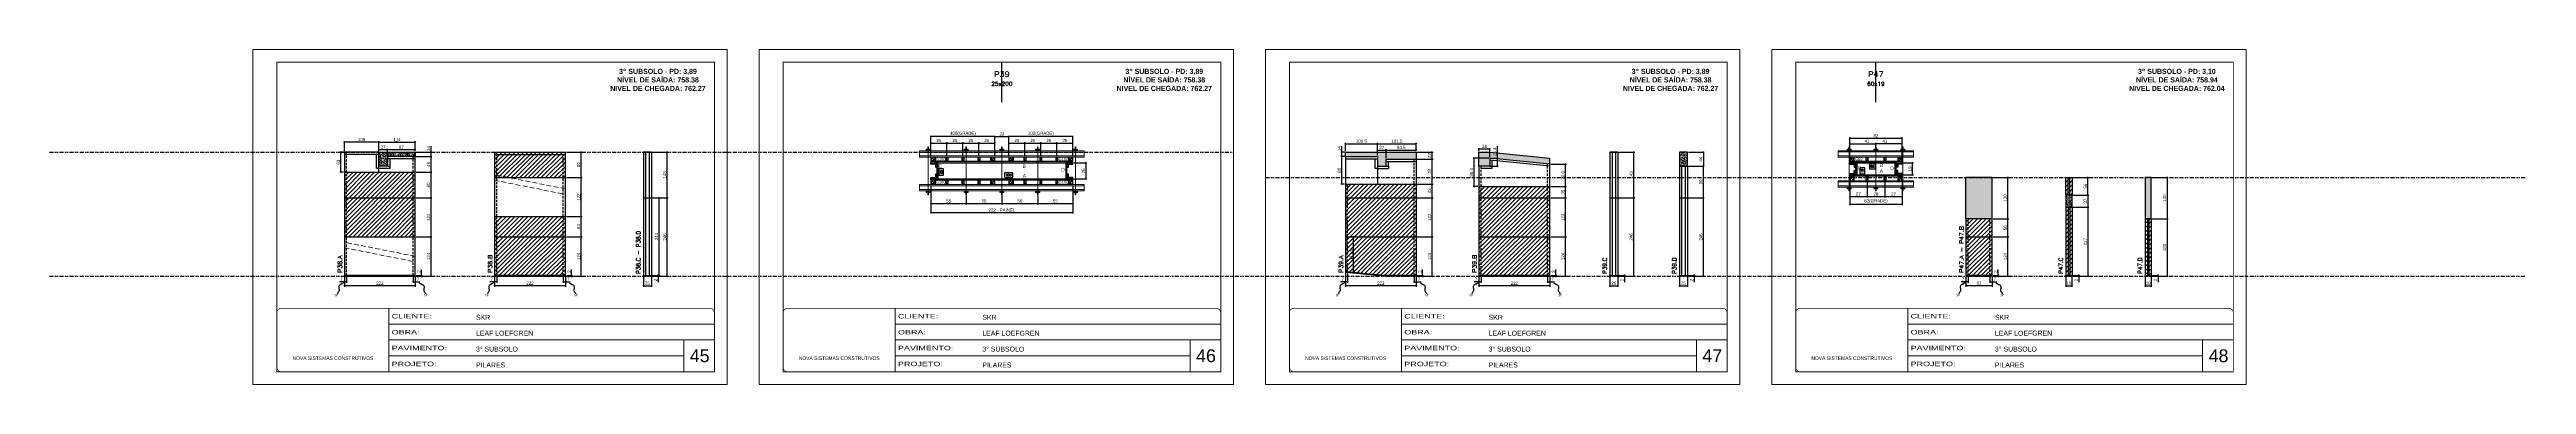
# Model space of a CAD drawing. Header units: millimetres. Extents: x 13777 to 27878, y -21631 to 6985.
# Drawn here: x 13777 to 21531, y -6700 to -5650 of the extents above; entities that cross this region are included whole.
import ezdxf
from ezdxf.enums import TextEntityAlignment as Align

# ---------------------------------------------------------------- set-up
doc = ezdxf.new("R2010")
doc.units = ezdxf.units.MM
for name, pattern in [('CONTINUO', [0]), ('DASHED', [0.75, 0.5, -0.25]), ('DIVIDE2', [0.625, 0.25, -0.125, 0, -0.125, 0, -0.125]), ('HIDDEN', [0.375, 0.25, -0.125])]:
    doc.linetypes.add(name, pattern=pattern)
for name, color, linetype, lineweight in [('CARIMBO', 255, 'Continuous', 9), ('Folhas', 255, 'Continuous', 9), ('Hachura', 251, 'Continuous', 9), ('Madeira', 126, 'Continuous', 18), ('Perfil Metálico', 224, 'Continuous', 18), ('SARRAFO DE PRESSAO', 251, 'DASHED', 9), ('Texto Seção', 7, 'Continuous', 15)]:
    doc.layers.add(name, color=color, linetype=linetype, lineweight=lineweight)
for name, color, linetype in [('CHAPA', 1, 'Continuous'), ('COTA', 241, 'Continuous'), ('MEIO_PONT', 93, 'Continuous'), ('NOMENCLATURA', 7, 'Continuous'), ('Nível', 160, 'Continuous'), ('Painéis', 200, 'Continuous'), ('SARR_2.2x7', 40, 'Continuous'), ('SARRAFO', 251, 'Continuous'), ('Sarrafo de Pressão', 42, 'HIDDEN'), ('texto', 7, 'Continuous'), ('Texto de Titulo', 7, 'Continuous'), ('Texto Qtd Sarr', 242, 'Continuous'), ('TEXTO_GERAL', 7, 'Continuous')]:
    doc.layers.add(name, color=color, linetype=linetype)
doc.styles.add('ARIAL', font='arial.ttf')
doc.styles.add('COTA TECNICA', font='techl___.ttf', dxfattribs={"height": 10})
doc.styles.add('COTA TECNICA 2X', font='techl___.ttf', dxfattribs={"height": 10})
doc.styles.add('COTA TECNICA-50', font='techl___.ttf', dxfattribs={"height": 10})
doc.styles.add('REGUA-120', font='ROMANS.shx', dxfattribs={"height": 15})
doc.styles.add('ROMANC', font='techb___.ttf', dxfattribs={"height": 2.5})
doc.styles.add('ROMANS', font='romans.shx')
doc.styles.add('SANSSERIF', font='sas_____.pfb')
doc.styles.get("Standard").update_dxf_attribs({"font": 'arial.ttf'})
doc.styles.add('Tecnologia', font='')
doc.styles.get('Tecnologia').set_extended_font_data('Forgotten Futurist')
doc.dimstyles.new('COTA PAINEL-50', dxfattribs={"dimtxt": 10, "dimasz": 3, "dimexe": 3, "dimexo": 3, "dimgap": 3, "dimtad": 1, "dimdec": 1, "dimzin": 12, "dimdsep": 46, "dimtxsty": 'COTA TECNICA-50', "dimblk1": 'OBLIQUE', "dimblk2": 'OBLIQUE', "dimsah": 1, "dimcen": 0.9, "dimclrd": 4, "dimclre": 4, "dimclrt": 240, "dimadec": 1, "dimazin": 3, "dimtfac": 1, "dimtdec": 1, "dimtmove": 0, "dimatfit": 3, "dimfxl": 1, "dimtolj": 1, "dimtzin": 12, "dimarcsym": 0})
doc.dimstyles.new('PAINEL', dxfattribs={"dimtxt": 10, "dimasz": 3, "dimexe": 3, "dimexo": 3, "dimgap": 3, "dimtad": 1, "dimdec": 1, "dimzin": 12, "dimdsep": 46, "dimtxsty": 'COTA TECNICA', "dimblk1": 'OBLIQUE', "dimblk2": 'OBLIQUE', "dimsah": 1, "dimcen": 0.9, "dimclrd": 4, "dimclre": 4, "dimclrt": 240, "dimadec": 1, "dimazin": 3, "dimtfac": 1, "dimtdec": 1, "dimtmove": 0, "dimatfit": 3, "dimfxl": 1, "dimtolj": 1, "dimtzin": 12, "dimarcsym": 0})
doc.dimstyles.new('SECAO PILAR', dxfattribs={"dimtxt": 10, "dimasz": 3, "dimexe": 3, "dimexo": 3, "dimgap": 3, "dimtad": 1, "dimdec": 1, "dimlfac": 0.5, "dimzin": 12, "dimdsep": 46, "dimtxsty": 'COTA TECNICA 2X', "dimblk1": 'OBLIQUE', "dimblk2": 'OBLIQUE', "dimsah": 1, "dimcen": 0.9, "dimclrd": 256, "dimclre": 256, "dimclrt": 256, "dimadec": 1, "dimazin": 3, "dimtfac": 1, "dimtdec": 1, "dimtmove": 0, "dimatfit": 3, "dimfxl": 1, "dimtolj": 1, "dimtzin": 12, "dimarcsym": 0})
doc.dimstyles.new('SECÇÃO 2', dxfattribs={"dimtxt": 7, "dimasz": 6, "dimexe": 0.18, "dimexo": 2, "dimgap": -4, "dimtad": 3, "dimdec": 1, "dimlfac": 0.5, "dimzin": 12, "dimdsep": 46, "dimtxsty": 'ROMANS', "dimblk": 'ARCHTICK', "dimcen": 0.09, "dimse1": 1, "dimse2": 1, "dimsd1": 1, "dimsd2": 1, "dimclrd": 180, "dimclre": 5, "dimclrt": 1, "dimadec": 0, "dimazin": 3, "dimtfac": 1, "dimtdec": 1, "dimtofl": 0, "dimtmove": 0, "dimatfit": 3, "dimldrblk": 'ARCHTICK', "dimfxl": 1, "dimtolj": 1, "dimtzin": 0, "dimarcsym": 0})
doc.dimstyles.get("Standard").update_dxf_attribs({"dimtxt": 0.18, "dimasz": 0.18, "dimexe": 0.18, "dimexo": 0.0625, "dimgap": 0.09, "dimtad": 0, "dimtih": 1, "dimtoh": 1, "dimdec": 4, "dimzin": 0, "dimdsep": 46, "dimtxsty": 'Standard', "dimcen": 0.09, "dimadec": 0, "dimazin": 0, "dimtfac": 1, "dimtdec": 4, "dimtofl": 0, "dimtmove": 0, "dimatfit": 3, "dimfxl": 1, "dimtolj": 1, "dimtzin": 0, "dimarcsym": 0})
pattern_1 = [(45, (-4755, -1148.575), (-6.735192, 6.735192), [])]
pattern_2 = [(45, (1585, 0), (-6.735192, 6.735192), [])]
pattern_3 = [(225, (10073.7616, -28934.2674), (1.12253202, -1.12253202), [])]
pattern_4 = [(225, (10288.7616, -28934.2674), (1.12253202, -1.12253202), [])]
pattern_5 = [(135, (-3333.0947, 3460.0926), (-1.12253202, -1.12253202), [])]
pattern_6 = [(135, (-3353.0947, 3460.0926), (-1.12253202, -1.12253202), [])]

# ---------------------------------------------------------------- blocks, each defined once
blk = doc.blocks.new('9999999999')
at = {"color": 30, "linetype": 'CONTINUO'}
for p, q in [((98564.6, 34230.2), (98564.6, 34429.4)), ((98564.6, 34379.6), (99584, 34379.6)), ((98564.6, 34329.8), (99488, 34329.8)), ((98564.6, 34280), (99488, 34280)), ((99584, 34329.8), (99488, 34329.8)), ((99488, 34329.8), (99488, 34230.2))]:
    blk.add_line(p, q, dxfattribs=at)
at = {"color": 30, "linetype": 'CONTINUO', "const_width": 2}
blk.add_lwpolyline([(99584, 34230.2), (99584, 34414.4, 0.414214), (99569, 34429.4), (98229, 34429.4, 0.414214), (98214, 34414.4), (98214, 34245.2, 0.414214), (98229, 34230.2), (99584, 34230.2)], format="xyb", dxfattribs=at)
at = {"layer": 'Folhas'}
blk.add_lwpolyline([(98139, 34190.2), (99624, 34190.2), (99624, 35240.2), (98139, 35240.2)], close=True, dxfattribs=at)
at = {"layer": 'Folhas', "color": 30, "const_width": 3}
blk.add_lwpolyline([(98214, 34230.2), (99584, 34230.2), (99584, 35200.2), (98214, 35200.2)], close=True, dxfattribs=at)
at = {"color": 7, "linetype": 'Continuous', "ltscale": 5, "style": 'ARIAL'}
for s, height, p in [('SKR', 15.48, (98837.7, 34393.1)), ('LEAF LOEFGREN', 15.483, (98837.7, 34343.3)), ('NOVA SISTEMAS CONSTRUTIVOS', 11.059, (98263.2, 34267.2)), ('3° SUBSOLO', 15.48, (98837.7, 34293.5)), ('PILARES', 15.48, (98837.7, 34243.7))]:
    blk.add_text(s, height=height, dxfattribs=at).set_placement(p)
at = {"layer": 'Folhas', "color": 7, "style": 'Tecnologia', "width": 1.5}
for s, p in [('OBRA:', (98573.7, 34347.3)), ('CLIENTE:', (98573.7, 34397.2)), ('PAVIMENTO:', (98573.7, 34297.5)), ('PROJETO:', (98573.7, 34247.7))]:
    blk.add_text(s, height=14, dxfattribs=at).set_placement(p)
blk = doc.blocks.new('_Oblique')
at = {"color": 0, "linetype": 'ByBlock', "lineweight": -2}
blk.add_line((-0.5, -0.5), (0.5, 0.5), dxfattribs=at)
blk = doc.blocks.new('*D1988')
at = {"layer": 'COTA', "color": 4, "lineweight": -2, "transparency": 16777216}
for p, q in [((15636.1, -6361.3), (15636.1, -6393.2)), ((15636.1, -6390.2), (15661.1, -6390.2)), ((15661.1, -6361.3), (15661.1, -6393.2))]:
    blk.add_line(p, q, dxfattribs=at)
at = {"layer": 'Defpoints', "color": 0, "transparency": 16777216}
for p in [(15636.1, -6358.3), (15661.1, -6358.3), (15661.1, -6390.2)]:
    blk.add_point(p, dxfattribs=at)
at = {"layer": 'COTA', "color": 4, "lineweight": -2, "transparency": 16777216, "xscale": 3, "yscale": 3, "zscale": 3, "rotation": 180}
blk.add_blockref('_Oblique', (15636.1, -6390.2), dxfattribs=at)
at = {"layer": 'COTA', "color": 4, "lineweight": -2, "transparency": 16777216, "xscale": 3, "yscale": 3, "zscale": 3}
blk.add_blockref('_Oblique', (15661.1, -6390.2), dxfattribs=at)
at = {"layer": 'COTA', "color": 240, "transparency": 16777216, "insert": (15648.6, -6382.1), "char_height": 10, "attachment_point": 5, "style": 'COTA TECNICA'}
blk.add_mtext('\\A1;25', dxfattribs=at)
blk = doc.blocks.new('*D1989')
at = {"layer": 'COTA', "color": 4, "lineweight": -2, "transparency": 16777216}
for p, q in [((15682.3, -6358.3), (15682.3, -6355.3)), ((15664.1, -6358.3), (15685.3, -6358.3)), ((15664.1, -6360.3), (15685.3, -6360.3)), ((15682.3, -6358.3), (15682.3, -6360.3)), ((15682.3, -6360.3), (15682.3, -6378.4))]:
    blk.add_line(p, q, dxfattribs=at)
at = {"layer": 'Defpoints', "color": 0, "transparency": 16777216}
for p in [(15661.1, -6358.3), (15661.1, -6360.3), (15682.3, -6358.3)]:
    blk.add_point(p, dxfattribs=at)
at = {"layer": 'COTA', "color": 4, "lineweight": -2, "transparency": 16777216, "xscale": 3, "yscale": 3, "zscale": 3}
for p, rotation in [((15682.3, -6358.3), 270), ((15682.3, -6360.3), 90)]:
    blk.add_blockref('_Oblique', p, dxfattribs=dict(at, rotation=rotation))
at = {"layer": 'COTA', "color": 240, "transparency": 16777216, "insert": (15674.3, -6372.4), "char_height": 10, "attachment_point": 5, "rotation": 90, "style": 'COTA TECNICA-50'}
blk.add_mtext('\\A1;2', dxfattribs=at)
blk = doc.blocks.new('*D1990')
at = {"layer": 'COTA', "color": 4, "lineweight": -2, "transparency": 16777216}
for p, q in [((15664.1, -6114.3), (15714, -6114.3)), ((15711, -6360.3), (15711, -6114.3)), ((15664.1, -6360.3), (15714, -6360.3))]:
    blk.add_line(p, q, dxfattribs=at)
at = {"layer": 'Defpoints', "color": 0, "transparency": 16777216}
for p in [(15661.1, -6114.3), (15711, -6114.3), (15661.1, -6360.3)]:
    blk.add_point(p, dxfattribs=at)
at = {"layer": 'COTA', "color": 4, "lineweight": -2, "transparency": 16777216, "xscale": 3, "yscale": 3, "zscale": 3}
for p, rotation in [((15711, -6114.3), 90), ((15711, -6360.3), 270)]:
    blk.add_blockref('_Oblique', p, dxfattribs=dict(at, rotation=rotation))
at = {"layer": 'COTA', "color": 240, "transparency": 16777216, "insert": (15702.9, -6237.3), "char_height": 10, "attachment_point": 5, "rotation": 90, "style": 'COTA TECNICA-50'}
blk.add_mtext('\\A1;246', dxfattribs=at)
blk = doc.blocks.new('*D2001')
at = {"layer": 'COTA', "color": 4, "lineweight": -2, "transparency": 16777216}
for p, q in [((15664.1, -6114.3), (15688.3, -6114.3)), ((15685.3, -6358.3), (15685.3, -6114.3)), ((15664.1, -6358.3), (15688.3, -6358.3))]:
    blk.add_line(p, q, dxfattribs=at)
at = {"layer": 'Defpoints', "color": 0, "transparency": 16777216}
for p in [(15661.1, -6114.3), (15685.3, -6114.3), (15661.1, -6358.3)]:
    blk.add_point(p, dxfattribs=at)
at = {"layer": 'COTA', "color": 4, "lineweight": -2, "transparency": 16777216, "xscale": 3, "yscale": 3, "zscale": 3}
for p, rotation in [((15685.3, -6114.3), 90), ((15685.3, -6358.3), 270)]:
    blk.add_blockref('_Oblique', p, dxfattribs=dict(at, rotation=rotation))
at = {"layer": 'COTA', "color": 240, "transparency": 16777216, "insert": (15677.3, -6236.3), "char_height": 10, "attachment_point": 5, "rotation": 90, "style": 'COTA TECNICA'}
blk.add_mtext('\\A1;244', dxfattribs=at)
blk = doc.blocks.new('*D2002')
at = {"layer": 'COTA', "color": 4, "lineweight": -2, "transparency": 16777216}
for p, q in [((14700, -6361.3), (14700, -6393.2)), ((14922, -6390.2), (14700, -6390.2)), ((14922, -6361.3), (14922, -6393.2))]:
    blk.add_line(p, q, dxfattribs=at)
at = {"layer": 'Defpoints', "color": 0, "transparency": 16777216}
for p in [(14700, -6358.3), (14700, -6390.2), (14922, -6358.3)]:
    blk.add_point(p, dxfattribs=at)
at = {"layer": 'COTA', "color": 4, "lineweight": -2, "transparency": 16777216, "xscale": 3, "yscale": 3, "zscale": 3, "rotation": 180}
blk.add_blockref('_Oblique', (14700, -6390.2), dxfattribs=at)
at = {"layer": 'COTA', "color": 4, "lineweight": -2, "transparency": 16777216, "xscale": 3, "yscale": 3, "zscale": 3}
blk.add_blockref('_Oblique', (14922, -6390.2), dxfattribs=at)
at = {"layer": 'COTA', "color": 240, "transparency": 16777216, "insert": (14811, -6382.2), "char_height": 10, "attachment_point": 5, "style": 'COTA TECNICA'}
blk.add_mtext('\\A1;222', dxfattribs=at)
blk = doc.blocks.new('*D2003')
at = {"layer": 'COTA', "color": 4, "lineweight": -2, "transparency": 16777216}
for p, q in [((14915, -6361.3), (14915, -6380.6)), ((14915, -6377.6), (14922, -6377.6)), ((14922, -6363.3), (14922, -6380.6)), ((14922, -6377.6), (14936.7, -6377.6))]:
    blk.add_line(p, q, dxfattribs=at)
at = {"layer": 'Defpoints', "color": 0, "transparency": 16777216}
for p in [(14915, -6358.3), (14922, -6360.3), (14922, -6377.6)]:
    blk.add_point(p, dxfattribs=at)
at = {"layer": 'COTA', "color": 4, "lineweight": -2, "transparency": 16777216, "xscale": 3, "yscale": 3, "zscale": 3, "rotation": 180}
blk.add_blockref('_Oblique', (14915, -6377.6), dxfattribs=at)
at = {"layer": 'COTA', "color": 4, "lineweight": -2, "transparency": 16777216, "xscale": 3, "yscale": 3, "zscale": 3}
blk.add_blockref('_Oblique', (14922, -6377.6), dxfattribs=at)
at = {"layer": 'COTA', "color": 240, "transparency": 16777216, "insert": (14930.8, -6369.5), "char_height": 10, "attachment_point": 5, "style": 'COTA TECNICA-50'}
blk.add_mtext('\\A1;7', dxfattribs=at)
blk = doc.blocks.new('*D2004')
at = {"layer": 'COTA', "color": 4, "lineweight": -2, "transparency": 16777216}
for p, q in [((14700, -6377.6), (14685.2, -6377.6)), ((14700, -6363.3), (14700, -6380.6)), ((14707, -6377.6), (14700, -6377.6)), ((14707, -6361.3), (14707, -6380.6))]:
    blk.add_line(p, q, dxfattribs=at)
at = {"layer": 'Defpoints', "color": 0, "transparency": 16777216}
for p in [(14700, -6360.3), (14700, -6377.6), (14707, -6358.3)]:
    blk.add_point(p, dxfattribs=at)
at = {"layer": 'COTA', "color": 4, "lineweight": -2, "transparency": 16777216, "xscale": 3, "yscale": 3, "zscale": 3, "rotation": 180}
blk.add_blockref('_Oblique', (14700, -6377.6), dxfattribs=at)
at = {"layer": 'COTA', "color": 4, "lineweight": -2, "transparency": 16777216, "xscale": 3, "yscale": 3, "zscale": 3}
blk.add_blockref('_Oblique', (14707, -6377.6), dxfattribs=at)
at = {"layer": 'COTA', "color": 240, "transparency": 16777216, "insert": (14691.1, -6369.5), "char_height": 10, "attachment_point": 5, "style": 'COTA TECNICA-50'}
blk.add_mtext('\\A1;7', dxfattribs=at)
blk = doc.blocks.new('*D2005')
at = {"layer": 'COTA', "color": 4, "lineweight": -2, "transparency": 16777216}
for p, q in [((14941.2, -6358.3), (14941.2, -6339.5)), ((14925, -6358.3), (14944.2, -6358.3)), ((14925, -6360.3), (14944.2, -6360.3)), ((14941.2, -6360.3), (14941.2, -6358.3)), ((14941.2, -6360.3), (14941.2, -6363.3))]:
    blk.add_line(p, q, dxfattribs=at)
at = {"layer": 'Defpoints', "color": 0, "transparency": 16777216}
for p in [(14922, -6358.3), (14922, -6360.3), (14941.2, -6360.3)]:
    blk.add_point(p, dxfattribs=at)
at = {"layer": 'COTA', "color": 4, "lineweight": -2, "transparency": 16777216, "xscale": 3, "yscale": 3, "zscale": 3}
for p, rotation in [((14941.2, -6358.3), 270), ((14941.2, -6360.3), 90)]:
    blk.add_blockref('_Oblique', p, dxfattribs=dict(at, rotation=rotation))
at = {"layer": 'COTA', "color": 240, "transparency": 16777216, "insert": (14933.2, -6345.6), "char_height": 10, "attachment_point": 5, "rotation": 90, "style": 'COTA TECNICA-50'}
blk.add_mtext('\\A1;2', dxfattribs=at)
blk = doc.blocks.new('*D2006')
at = {"layer": 'COTA', "color": 4, "lineweight": -2, "transparency": 16777216}
for p, q in [((14925, -6114.3), (14974.3, -6114.3)), ((14971.3, -6236.3), (14971.3, -6114.3)), ((14925, -6236.3), (14974.3, -6236.3))]:
    blk.add_line(p, q, dxfattribs=at)
at = {"layer": 'Defpoints', "color": 0, "transparency": 16777216}
for p in [(14922, -6114.3), (14971.3, -6114.3), (14922, -6236.3)]:
    blk.add_point(p, dxfattribs=at)
at = {"layer": 'COTA', "color": 4, "lineweight": -2, "transparency": 16777216, "xscale": 3, "yscale": 3, "zscale": 3}
for p, rotation in [((14971.3, -6114.3), 90), ((14971.3, -6236.3), 270)]:
    blk.add_blockref('_Oblique', p, dxfattribs=dict(at, rotation=rotation))
at = {"layer": 'COTA', "color": 240, "transparency": 16777216, "insert": (14963.3, -6175.3), "char_height": 10, "attachment_point": 5, "rotation": 90, "style": 'COTA TECNICA-50'}
blk.add_mtext('\\A1;122', dxfattribs=at)
blk = doc.blocks.new('*D2007')
at = {"layer": 'COTA', "color": 4, "lineweight": -2, "transparency": 16777216}
for p, q in [((14925, -6034.3), (14974.3, -6034.3)), ((14971.3, -6114.3), (14971.3, -6034.3)), ((14925, -6114.3), (14974.3, -6114.3))]:
    blk.add_line(p, q, dxfattribs=at)
at = {"layer": 'Defpoints', "color": 0, "transparency": 16777216}
for p in [(14922, -6034.3), (14971.3, -6034.3), (14922, -6114.3)]:
    blk.add_point(p, dxfattribs=at)
at = {"layer": 'COTA', "color": 4, "lineweight": -2, "transparency": 16777216, "xscale": 3, "yscale": 3, "zscale": 3}
for p, rotation in [((14971.3, -6034.3), 90), ((14971.3, -6114.3), 270)]:
    blk.add_blockref('_Oblique', p, dxfattribs=dict(at, rotation=rotation))
at = {"layer": 'COTA', "color": 240, "transparency": 16777216, "insert": (14963.2, -6074.3), "char_height": 10, "attachment_point": 5, "rotation": 90, "style": 'COTA TECNICA-50'}
blk.add_mtext('\\A1;80', dxfattribs=at)
blk = doc.blocks.new('*D2008')
at = {"layer": 'COTA', "color": 4, "linetype": 'ByBlock', "lineweight": -2, "transparency": 16777216}
for p, q in [((14925, -6236.3), (14974.3, -6236.3)), ((14971.3, -6360.3), (14971.3, -6236.3)), ((14925, -6360.3), (14974.3, -6360.3))]:
    blk.add_line(p, q, dxfattribs=at)
at = {"layer": 'Defpoints', "color": 0, "linetype": 'ByBlock', "transparency": 16777216}
for p in [(14922, -6236.3), (14971.3, -6236.3), (14922, -6360.3)]:
    blk.add_point(p, dxfattribs=at)
at = {"layer": 'COTA', "color": 4, "linetype": 'ByBlock', "lineweight": -2, "transparency": 16777216, "xscale": 3, "yscale": 3, "zscale": 3}
for p, rotation in [((14971.3, -6236.3), 90), ((14971.3, -6360.3), 270)]:
    blk.add_blockref('_Oblique', p, dxfattribs=dict(at, rotation=rotation))
at = {"layer": 'COTA', "color": 240, "linetype": 'ByBlock', "transparency": 16777216, "insert": (14963.3, -6298.3), "char_height": 10, "attachment_point": 5, "rotation": 90, "style": 'COTA TECNICA'}
blk.add_mtext('\\A1;124', dxfattribs=at)
blk = doc.blocks.new('*D2009')
at = {"layer": 'COTA', "color": 4, "linetype": 'ByBlock', "lineweight": -2, "transparency": 16777216}
for p, q in [((14925, -6236.3), (14974.3, -6236.3)), ((14971.3, -6360.3), (14971.3, -6236.3)), ((14925, -6360.3), (14974.3, -6360.3))]:
    blk.add_line(p, q, dxfattribs=at)
at = {"layer": 'Defpoints', "color": 0, "linetype": 'ByBlock', "transparency": 16777216}
for p in [(14922, -6236.3), (14971.3, -6236.3), (14922, -6360.3)]:
    blk.add_point(p, dxfattribs=at)
at = {"layer": 'COTA', "color": 4, "linetype": 'ByBlock', "lineweight": -2, "transparency": 16777216, "xscale": 3, "yscale": 3, "zscale": 3}
for p, rotation in [((14971.3, -6236.3), 90), ((14971.3, -6360.3), 270)]:
    blk.add_blockref('_Oblique', p, dxfattribs=dict(at, rotation=rotation))
at = {"layer": 'COTA', "color": 240, "linetype": 'ByBlock', "transparency": 16777216, "insert": (14963.3, -6298.3), "char_height": 10, "attachment_point": 5, "rotation": 90, "style": 'COTA TECNICA'}
blk.add_mtext('\\A1;124', dxfattribs=at)
blk = doc.blocks.new('*D2010')
at = {"layer": 'COTA', "color": 4, "lineweight": -2, "transparency": 16777216}
for p, q in [((14925, -5985.3), (14974.3, -5985.3)), ((14925, -6034.3), (14974.3, -6034.3)), ((14971.3, -6034.3), (14971.3, -5985.3))]:
    blk.add_line(p, q, dxfattribs=at)
at = {"layer": 'Defpoints', "color": 0, "transparency": 16777216}
for p in [(14922, -5985.3), (14922, -6034.3), (14971.3, -5985.3)]:
    blk.add_point(p, dxfattribs=at)
at = {"layer": 'COTA', "color": 4, "lineweight": -2, "transparency": 16777216, "xscale": 3, "yscale": 3, "zscale": 3}
for p, rotation in [((14971.3, -5985.3), 90), ((14971.3, -6034.3), 270)]:
    blk.add_blockref('_Oblique', p, dxfattribs=dict(at, rotation=rotation))
at = {"layer": 'COTA', "color": 240, "transparency": 16777216, "insert": (14963.2, -6009.8), "char_height": 10, "attachment_point": 5, "rotation": 90, "style": 'COTA TECNICA'}
blk.add_mtext('\\A1;49', dxfattribs=at)
blk = doc.blocks.new('*D2011')
at = {"layer": 'COTA', "color": 4, "lineweight": -2, "transparency": 16777216}
for p, q in [((14971.3, -5971.3), (14971.3, -5952.2)), ((14925, -5971.3), (14974.3, -5971.3)), ((14925, -5985.3), (14974.3, -5985.3)), ((14971.3, -5985.3), (14971.3, -5971.3))]:
    blk.add_line(p, q, dxfattribs=at)
at = {"layer": 'Defpoints', "color": 0, "transparency": 16777216}
for p in [(14922, -5971.3), (14922, -5985.3), (14971.3, -5971.3)]:
    blk.add_point(p, dxfattribs=at)
at = {"layer": 'COTA', "color": 4, "lineweight": -2, "transparency": 16777216, "xscale": 3, "yscale": 3, "zscale": 3}
for p, rotation in [((14971.3, -5971.3), 90), ((14971.3, -5985.3), 270)]:
    blk.add_blockref('_Oblique', p, dxfattribs=dict(at, rotation=rotation))
at = {"layer": 'COTA', "color": 240, "transparency": 16777216, "insert": (14963.3, -5960.3), "char_height": 10, "attachment_point": 5, "rotation": 90, "style": 'COTA TECNICA'}
blk.add_mtext('\\A1;14', dxfattribs=at)
blk = doc.blocks.new('*D2012')
at = {"layer": 'COTA', "color": 4, "lineweight": -2, "transparency": 16777216}
for p, q in [((14697, -5971.3), (14686.4, -5971.3)), ((14697, -6034.3), (14686.4, -6034.3)), ((14689.4, -6034.3), (14689.4, -5971.3))]:
    blk.add_line(p, q, dxfattribs=at)
at = {"layer": 'Defpoints', "color": 0, "transparency": 16777216}
for p in [(14689.4, -5971.3), (14700, -5971.3), (14700, -6034.3)]:
    blk.add_point(p, dxfattribs=at)
at = {"layer": 'COTA', "color": 4, "lineweight": -2, "transparency": 16777216, "xscale": 3, "yscale": 3, "zscale": 3}
for p, rotation in [((14689.4, -5971.3), 90), ((14689.4, -6034.3), 270)]:
    blk.add_blockref('_Oblique', p, dxfattribs=dict(at, rotation=rotation))
at = {"layer": 'COTA', "color": 240, "transparency": 16777216, "insert": (14681.2, -6002.8), "char_height": 10, "attachment_point": 5, "rotation": 90, "style": 'COTA TECNICA'}
blk.add_mtext('\\A1;63', dxfattribs=at)
blk = doc.blocks.new('*D2013')
at = {"layer": 'COTA', "color": 4, "lineweight": -2, "transparency": 16777216}
for p, q in [((14700, -5968.3), (14700, -5937)), ((14808, -5940), (14700, -5940)), ((14808, -5968.3), (14808, -5937))]:
    blk.add_line(p, q, dxfattribs=at)
at = {"layer": 'Defpoints', "color": 0, "transparency": 16777216}
for p in [(14700, -5940), (14700, -5971.3), (14808, -5971.3)]:
    blk.add_point(p, dxfattribs=at)
at = {"layer": 'COTA', "color": 4, "lineweight": -2, "transparency": 16777216, "xscale": 3, "yscale": 3, "zscale": 3, "rotation": 180}
blk.add_blockref('_Oblique', (14700, -5940), dxfattribs=at)
at = {"layer": 'COTA', "color": 4, "lineweight": -2, "transparency": 16777216, "xscale": 3, "yscale": 3, "zscale": 3}
blk.add_blockref('_Oblique', (14808, -5940), dxfattribs=at)
at = {"layer": 'COTA', "color": 240, "transparency": 16777216, "insert": (14754, -5931.9), "char_height": 10, "attachment_point": 5, "style": 'COTA TECNICA'}
blk.add_mtext('\\A1;108', dxfattribs=at)
blk = doc.blocks.new('*D2014')
at = {"layer": 'COTA', "color": 4, "lineweight": -2, "transparency": 16777216}
for p, q in [((14808, -5968.3), (14808, -5960.5)), ((14808, -5963.5), (14835, -5963.5)), ((14835, -5982.3), (14835, -5960.5))]:
    blk.add_line(p, q, dxfattribs=at)
at = {"layer": 'Defpoints', "color": 0, "transparency": 16777216}
for p in [(14835, -5963.5), (14808, -5971.3), (14835, -5985.3)]:
    blk.add_point(p, dxfattribs=at)
at = {"layer": 'COTA', "color": 4, "lineweight": -2, "transparency": 16777216, "xscale": 3, "yscale": 3, "zscale": 3, "rotation": 180}
blk.add_blockref('_Oblique', (14808, -5963.5), dxfattribs=at)
at = {"layer": 'COTA', "color": 4, "lineweight": -2, "transparency": 16777216, "xscale": 3, "yscale": 3, "zscale": 3}
blk.add_blockref('_Oblique', (14835, -5963.5), dxfattribs=at)
at = {"layer": 'COTA', "color": 240, "transparency": 16777216, "insert": (14821.5, -5955.4), "char_height": 10, "attachment_point": 5, "style": 'COTA TECNICA'}
blk.add_mtext('\\A1;27', dxfattribs=at)
blk = doc.blocks.new('*D2015')
at = {"layer": 'COTA', "color": 4, "lineweight": -2, "transparency": 16777216}
for p, q in [((14835, -5982.3), (14835, -5960.5)), ((14835, -5963.5), (14922, -5963.5)), ((14922, -5968.3), (14922, -5960.5))]:
    blk.add_line(p, q, dxfattribs=at)
at = {"layer": 'Defpoints', "color": 0, "transparency": 16777216}
for p in [(14922, -5963.5), (14835, -5985.3), (14922, -5971.3)]:
    blk.add_point(p, dxfattribs=at)
at = {"layer": 'COTA', "color": 4, "lineweight": -2, "transparency": 16777216, "xscale": 3, "yscale": 3, "zscale": 3, "rotation": 180}
blk.add_blockref('_Oblique', (14835, -5963.5), dxfattribs=at)
at = {"layer": 'COTA', "color": 4, "lineweight": -2, "transparency": 16777216, "xscale": 3, "yscale": 3, "zscale": 3}
blk.add_blockref('_Oblique', (14922, -5963.5), dxfattribs=at)
at = {"layer": 'COTA', "color": 240, "transparency": 16777216, "insert": (14878.5, -5955.4), "char_height": 10, "attachment_point": 5, "style": 'COTA TECNICA'}
blk.add_mtext('\\A1;87', dxfattribs=at)
blk = doc.blocks.new('*D2016')
at = {"layer": 'COTA', "color": 4, "lineweight": -2, "transparency": 16777216}
for p, q in [((14808, -5968.3), (14808, -5937)), ((14808, -5940), (14922, -5940)), ((14922, -5968.3), (14922, -5937))]:
    blk.add_line(p, q, dxfattribs=at)
at = {"layer": 'Defpoints', "color": 0, "transparency": 16777216}
for p in [(14922, -5940), (14808, -5971.3), (14922, -5971.3)]:
    blk.add_point(p, dxfattribs=at)
at = {"layer": 'COTA', "color": 4, "lineweight": -2, "transparency": 16777216, "xscale": 3, "yscale": 3, "zscale": 3, "rotation": 180}
blk.add_blockref('_Oblique', (14808, -5940), dxfattribs=at)
at = {"layer": 'COTA', "color": 4, "lineweight": -2, "transparency": 16777216, "xscale": 3, "yscale": 3, "zscale": 3}
blk.add_blockref('_Oblique', (14922, -5940), dxfattribs=at)
at = {"layer": 'COTA', "color": 240, "transparency": 16777216, "insert": (14865, -5932), "char_height": 10, "attachment_point": 5, "style": 'COTA TECNICA'}
blk.add_mtext('\\A1;114', dxfattribs=at)
blk = doc.blocks.new('*D2017')
at = {"layer": 'COTA', "color": 4, "lineweight": -2, "transparency": 16777216}
for p, q in [((15170, -6361.3), (15170, -6393.2)), ((15392, -6390.2), (15170, -6390.2)), ((15392, -6361.3), (15392, -6393.2))]:
    blk.add_line(p, q, dxfattribs=at)
at = {"layer": 'Defpoints', "color": 0, "transparency": 16777216}
for p in [(15170, -6358.3), (15170, -6390.2), (15392, -6358.3)]:
    blk.add_point(p, dxfattribs=at)
at = {"layer": 'COTA', "color": 4, "lineweight": -2, "transparency": 16777216, "xscale": 3, "yscale": 3, "zscale": 3, "rotation": 180}
blk.add_blockref('_Oblique', (15170, -6390.2), dxfattribs=at)
at = {"layer": 'COTA', "color": 4, "lineweight": -2, "transparency": 16777216, "xscale": 3, "yscale": 3, "zscale": 3}
blk.add_blockref('_Oblique', (15392, -6390.2), dxfattribs=at)
at = {"layer": 'COTA', "color": 240, "transparency": 16777216, "insert": (15281, -6382.2), "char_height": 10, "attachment_point": 5, "style": 'COTA TECNICA'}
blk.add_mtext('\\A1;222', dxfattribs=at)
blk = doc.blocks.new('*D2018')
at = {"layer": 'COTA', "color": 4, "lineweight": -2, "transparency": 16777216}
for p, q in [((15385, -6361.3), (15385, -6380.6)), ((15385, -6377.6), (15392, -6377.6)), ((15392, -6363.3), (15392, -6380.6)), ((15392, -6377.6), (15406.7, -6377.6))]:
    blk.add_line(p, q, dxfattribs=at)
at = {"layer": 'Defpoints', "color": 0, "transparency": 16777216}
for p in [(15385, -6358.3), (15392, -6360.3), (15392, -6377.6)]:
    blk.add_point(p, dxfattribs=at)
at = {"layer": 'COTA', "color": 4, "lineweight": -2, "transparency": 16777216, "xscale": 3, "yscale": 3, "zscale": 3, "rotation": 180}
blk.add_blockref('_Oblique', (15385, -6377.6), dxfattribs=at)
at = {"layer": 'COTA', "color": 4, "lineweight": -2, "transparency": 16777216, "xscale": 3, "yscale": 3, "zscale": 3}
blk.add_blockref('_Oblique', (15392, -6377.6), dxfattribs=at)
at = {"layer": 'COTA', "color": 240, "transparency": 16777216, "insert": (15400.9, -6369.5), "char_height": 10, "attachment_point": 5, "style": 'COTA TECNICA-50'}
blk.add_mtext('\\A1;7', dxfattribs=at)
blk = doc.blocks.new('*D2019')
at = {"layer": 'COTA', "color": 4, "lineweight": -2, "transparency": 16777216}
for p, q in [((15170, -6377.6), (15155.3, -6377.6)), ((15170, -6363.3), (15170, -6380.6)), ((15177, -6377.6), (15170, -6377.6)), ((15177, -6361.3), (15177, -6380.6))]:
    blk.add_line(p, q, dxfattribs=at)
at = {"layer": 'Defpoints', "color": 0, "transparency": 16777216}
for p in [(15170, -6360.3), (15170, -6377.6), (15177, -6358.3)]:
    blk.add_point(p, dxfattribs=at)
at = {"layer": 'COTA', "color": 4, "lineweight": -2, "transparency": 16777216, "xscale": 3, "yscale": 3, "zscale": 3, "rotation": 180}
blk.add_blockref('_Oblique', (15170, -6377.6), dxfattribs=at)
at = {"layer": 'COTA', "color": 4, "lineweight": -2, "transparency": 16777216, "xscale": 3, "yscale": 3, "zscale": 3}
blk.add_blockref('_Oblique', (15177, -6377.6), dxfattribs=at)
at = {"layer": 'COTA', "color": 240, "transparency": 16777216, "insert": (15161.1, -6369.5), "char_height": 10, "attachment_point": 5, "style": 'COTA TECNICA-50'}
blk.add_mtext('\\A1;7', dxfattribs=at)
blk = doc.blocks.new('*D2020')
at = {"layer": 'COTA', "color": 4, "lineweight": -2, "transparency": 16777216}
for p, q in [((15411.3, -6358.3), (15411.3, -6339.5)), ((15395, -6358.3), (15414.3, -6358.3)), ((15395, -6360.3), (15414.3, -6360.3)), ((15411.3, -6360.3), (15411.3, -6358.3)), ((15411.3, -6360.3), (15411.3, -6363.3))]:
    blk.add_line(p, q, dxfattribs=at)
at = {"layer": 'Defpoints', "color": 0, "transparency": 16777216}
for p in [(15392, -6358.3), (15392, -6360.3), (15411.3, -6360.3)]:
    blk.add_point(p, dxfattribs=at)
at = {"layer": 'COTA', "color": 4, "lineweight": -2, "transparency": 16777216, "xscale": 3, "yscale": 3, "zscale": 3}
for p, rotation in [((15411.3, -6358.3), 270), ((15411.3, -6360.3), 90)]:
    blk.add_blockref('_Oblique', p, dxfattribs=dict(at, rotation=rotation))
at = {"layer": 'COTA', "color": 240, "transparency": 16777216, "insert": (15403.3, -6345.6), "char_height": 10, "attachment_point": 5, "rotation": 90, "style": 'COTA TECNICA-50'}
blk.add_mtext('\\A1;2', dxfattribs=at)
blk = doc.blocks.new('*D2021')
at = {"layer": 'COTA', "color": 4, "linetype": 'ByBlock', "lineweight": -2, "transparency": 16777216}
for p, q in [((15395, -6236.3), (15444.4, -6236.3)), ((15441.4, -6360.3), (15441.4, -6236.3)), ((15395, -6360.3), (15444.4, -6360.3))]:
    blk.add_line(p, q, dxfattribs=at)
at = {"layer": 'Defpoints', "color": 0, "linetype": 'ByBlock', "transparency": 16777216}
for p in [(15392, -6236.3), (15441.4, -6236.3), (15392, -6360.3)]:
    blk.add_point(p, dxfattribs=at)
at = {"layer": 'COTA', "color": 4, "linetype": 'ByBlock', "lineweight": -2, "transparency": 16777216, "xscale": 3, "yscale": 3, "zscale": 3}
for p, rotation in [((15441.4, -6236.3), 90), ((15441.4, -6360.3), 270)]:
    blk.add_blockref('_Oblique', p, dxfattribs=dict(at, rotation=rotation))
at = {"layer": 'COTA', "color": 240, "linetype": 'ByBlock', "transparency": 16777216, "insert": (15433.3, -6298.3), "char_height": 10, "attachment_point": 5, "rotation": 90, "style": 'COTA TECNICA'}
blk.add_mtext('\\A1;124', dxfattribs=at)
blk = doc.blocks.new('*D2022')
at = {"layer": 'COTA', "color": 4, "linetype": 'ByBlock', "lineweight": -2, "transparency": 16777216}
for p, q in [((15395, -6236.3), (15444.4, -6236.3)), ((15441.4, -6360.3), (15441.4, -6236.3)), ((15395, -6360.3), (15444.4, -6360.3))]:
    blk.add_line(p, q, dxfattribs=at)
at = {"layer": 'Defpoints', "color": 0, "linetype": 'ByBlock', "transparency": 16777216}
for p in [(15392, -6236.3), (15441.4, -6236.3), (15392, -6360.3)]:
    blk.add_point(p, dxfattribs=at)
at = {"layer": 'COTA', "color": 4, "linetype": 'ByBlock', "lineweight": -2, "transparency": 16777216, "xscale": 3, "yscale": 3, "zscale": 3}
for p, rotation in [((15441.4, -6236.3), 90), ((15441.4, -6360.3), 270)]:
    blk.add_blockref('_Oblique', p, dxfattribs=dict(at, rotation=rotation))
at = {"layer": 'COTA', "color": 240, "linetype": 'ByBlock', "transparency": 16777216, "insert": (15433.3, -6298.3), "char_height": 10, "attachment_point": 5, "rotation": 90, "style": 'COTA TECNICA'}
blk.add_mtext('\\A1;124', dxfattribs=at)
blk = doc.blocks.new('*D2023')
at = {"layer": 'COTA', "color": 4, "lineweight": -2, "transparency": 16777216}
for p, q in [((15395, -6173.3), (15444.4, -6173.3)), ((15441.4, -6236.3), (15441.4, -6173.3)), ((15395, -6236.3), (15444.4, -6236.3))]:
    blk.add_line(p, q, dxfattribs=at)
at = {"layer": 'Defpoints', "color": 0, "transparency": 16777216}
for p in [(15392, -6173.3), (15441.4, -6173.3), (15392, -6236.3)]:
    blk.add_point(p, dxfattribs=at)
at = {"layer": 'COTA', "color": 4, "lineweight": -2, "transparency": 16777216, "xscale": 3, "yscale": 3, "zscale": 3}
for p, rotation in [((15441.4, -6173.3), 90), ((15441.4, -6236.3), 270)]:
    blk.add_blockref('_Oblique', p, dxfattribs=dict(at, rotation=rotation))
at = {"layer": 'COTA', "color": 240, "transparency": 16777216, "insert": (15433.1, -6204.8), "char_height": 10, "attachment_point": 5, "rotation": 90, "style": 'COTA TECNICA'}
blk.add_mtext('\\A1;63', dxfattribs=at)
blk = doc.blocks.new('*D2024')
at = {"layer": 'COTA', "color": 4, "lineweight": -2, "transparency": 16777216}
for p, q in [((15395, -6051.3), (15444.4, -6051.3)), ((15441.4, -6173.3), (15441.4, -6051.3)), ((15395, -6173.3), (15444.4, -6173.3))]:
    blk.add_line(p, q, dxfattribs=at)
at = {"layer": 'Defpoints', "color": 0, "transparency": 16777216}
for p in [(15392, -6051.3), (15441.4, -6051.3), (15392, -6173.3)]:
    blk.add_point(p, dxfattribs=at)
at = {"layer": 'COTA', "color": 4, "lineweight": -2, "transparency": 16777216, "xscale": 3, "yscale": 3, "zscale": 3}
for p, rotation in [((15441.4, -6051.3), 90), ((15441.4, -6173.3), 270)]:
    blk.add_blockref('_Oblique', p, dxfattribs=dict(at, rotation=rotation))
at = {"layer": 'COTA', "color": 240, "transparency": 16777216, "insert": (15433.3, -6112.3), "char_height": 10, "attachment_point": 5, "rotation": 90, "style": 'COTA TECNICA'}
blk.add_mtext('\\A1;122', dxfattribs=at)
blk = doc.blocks.new('*D2025')
at = {"layer": 'COTA', "color": 4, "lineweight": -2, "transparency": 16777216}
for p, q in [((15395, -5971.3), (15444.4, -5971.3)), ((15441.4, -6051.3), (15441.4, -5971.3)), ((15395, -6051.3), (15444.4, -6051.3))]:
    blk.add_line(p, q, dxfattribs=at)
at = {"layer": 'Defpoints', "color": 0, "transparency": 16777216}
for p in [(15392, -5971.3), (15441.4, -5971.3), (15392, -6051.3)]:
    blk.add_point(p, dxfattribs=at)
at = {"layer": 'COTA', "color": 4, "lineweight": -2, "transparency": 16777216, "xscale": 3, "yscale": 3, "zscale": 3}
for p, rotation in [((15441.4, -5971.3), 90), ((15441.4, -6051.3), 270)]:
    blk.add_blockref('_Oblique', p, dxfattribs=dict(at, rotation=rotation))
at = {"layer": 'COTA', "color": 240, "transparency": 16777216, "insert": (15433.2, -6011.3), "char_height": 10, "attachment_point": 5, "rotation": 90, "style": 'COTA TECNICA'}
blk.add_mtext('\\A1;80', dxfattribs=at)
blk = doc.blocks.new('*D2026')
at = {"layer": 'COTA', "color": 4, "lineweight": -2, "transparency": 16777216}
for p, q in [((15664.1, -5971.3), (15714, -5971.3)), ((15711, -6114.3), (15711, -5971.3)), ((15664.1, -6114.3), (15714, -6114.3))]:
    blk.add_line(p, q, dxfattribs=at)
at = {"layer": 'Defpoints', "color": 0, "transparency": 16777216}
for p in [(15661.1, -5971.3), (15711, -5971.3), (15661.1, -6114.3)]:
    blk.add_point(p, dxfattribs=at)
at = {"layer": 'COTA', "color": 4, "lineweight": -2, "transparency": 16777216, "xscale": 3, "yscale": 3, "zscale": 3}
for p, rotation in [((15711, -5971.3), 90), ((15711, -6114.3), 270)]:
    blk.add_blockref('_Oblique', p, dxfattribs=dict(at, rotation=rotation))
at = {"layer": 'COTA', "color": 240, "transparency": 16777216, "insert": (15702.8, -6042.8), "char_height": 10, "attachment_point": 5, "rotation": 90, "style": 'COTA TECNICA'}
blk.add_mtext('\\A1;143', dxfattribs=at)
blk = doc.blocks.new('*D2027')
at = {"layer": 'COTA', "color": 180, "lineweight": -2, "transparency": 16777216}
for p, q in [((16575.9, -6024.1), (16560.9, -6024.1)), ((16560.9, -6024.1), (16560.9, -6043.4)), ((16560.9, -6043.4), (16575.9, -6043.4)), ((16575.9, -6043.4), (16575.9, -6024.1))]:
    blk.add_line(p, q, dxfattribs=at)
at = {"layer": 'Defpoints', "color": 0, "transparency": 16777216}
for p in [(16575.8, -6004.9), (16575.8, -6054.9), (16579.9, -6054.9)]:
    blk.add_point(p, dxfattribs=at)
at = {"layer": 'COTA', "color": 1, "transparency": 16777216, "insert": (16568.4, -6033.8), "char_height": 7, "attachment_point": 5, "rotation": 90, "style": 'ROMANS'}
blk.add_mtext('\\A1;25', dxfattribs=at)
blk = doc.blocks.new('_ArchTick')
at = {"color": 0, "linetype": 'ByBlock', "const_width": 0.15}
blk.add_lwpolyline([(-0.5, -0.5), (0.5, 0.5)], dxfattribs=at)
blk = doc.blocks.new('*D2028')
at = {"layer": 'COTA', "color": 180, "lineweight": -2, "transparency": 16777216}
for p, q in [((16793, -6035.9), (16767, -6035.9)), ((16767, -6035.9), (16767, -6050.9)), ((16793, -6050.9), (16793, -6035.9)), ((16767, -6050.9), (16793, -6050.9))]:
    blk.add_line(p, q, dxfattribs=at)
at = {"layer": 'Defpoints', "color": 0, "transparency": 16777216}
for p in [(16558.5, -6054.9), (16958.5, -6054.9), (16958.5, -6054.9)]:
    blk.add_point(p, dxfattribs=at)
at = {"layer": 'COTA', "color": 1, "transparency": 16777216, "insert": (16780, -6043.4), "char_height": 7, "attachment_point": 5, "style": 'ROMANS'}
blk.add_mtext('\\A1;200', dxfattribs=at)
blk = doc.blocks.new('*D2029')
at = {"layer": 'COTA', "lineweight": -2, "transparency": 16777216}
for p, q in [((16536.5, -6075.8), (16536.5, -6164)), ((16980.5, -6075.8), (16980.5, -6164)), ((16536.5, -6161), (16980.5, -6161))]:
    blk.add_line(p, q, dxfattribs=at)
at = {"layer": 'Defpoints', "color": 0, "transparency": 16777216}
for p in [(16536.5, -6072.8), (16980.5, -6072.8), (16980.5, -6161)]:
    blk.add_point(p, dxfattribs=at)
at = {"layer": 'COTA', "lineweight": -2, "transparency": 16777216, "xscale": 3, "yscale": 3, "zscale": 3, "rotation": 180}
blk.add_blockref('_Oblique', (16536.5, -6161), dxfattribs=at)
at = {"layer": 'COTA', "lineweight": -2, "transparency": 16777216, "xscale": 3, "yscale": 3, "zscale": 3}
blk.add_blockref('_Oblique', (16980.5, -6161), dxfattribs=at)
at = {"layer": 'COTA', "transparency": 16777216, "insert": (16758.5, -6152.9), "char_height": 10, "attachment_point": 5, "style": 'COTA TECNICA 2X'}
blk.add_mtext('\\A1;222 - PAINEL', dxfattribs=at)
blk = doc.blocks.new('*D2030')
at = {"layer": 'COTA', "lineweight": -2, "transparency": 16777216}
for p, q in [((16536.5, -6075.9), (16536.5, -6135.6)), ((16646.5, -6107.6), (16646.5, -6135.6)), ((16536.5, -6132.6), (16646.5, -6132.6))]:
    blk.add_line(p, q, dxfattribs=at)
at = {"layer": 'Defpoints', "color": 0, "transparency": 16777216}
for p in [(16536.5, -6072.9), (16646.5, -6104.6), (16646.5, -6132.6)]:
    blk.add_point(p, dxfattribs=at)
at = {"layer": 'COTA', "lineweight": -2, "transparency": 16777216, "xscale": 3, "yscale": 3, "zscale": 3, "rotation": 180}
blk.add_blockref('_Oblique', (16536.5, -6132.6), dxfattribs=at)
at = {"layer": 'COTA', "lineweight": -2, "transparency": 16777216, "xscale": 3, "yscale": 3, "zscale": 3}
blk.add_blockref('_Oblique', (16646.5, -6132.6), dxfattribs=at)
at = {"layer": 'COTA', "transparency": 16777216, "insert": (16591.5, -6124.5), "char_height": 10, "attachment_point": 5, "style": 'COTA TECNICA 2X'}
blk.add_mtext('\\A1;55', dxfattribs=at)
blk = doc.blocks.new('*D2031')
at = {"layer": 'COTA', "lineweight": -2, "transparency": 16777216}
for p, q in [((16870.5, -6107.6), (16870.5, -6135.6)), ((16980.5, -6075.9), (16980.5, -6135.6)), ((16870.5, -6132.6), (16980.5, -6132.6))]:
    blk.add_line(p, q, dxfattribs=at)
at = {"layer": 'Defpoints', "color": 0, "transparency": 16777216}
for p in [(16870.5, -6104.6), (16980.5, -6072.9), (16980.5, -6132.6)]:
    blk.add_point(p, dxfattribs=at)
at = {"layer": 'COTA', "lineweight": -2, "transparency": 16777216, "xscale": 3, "yscale": 3, "zscale": 3, "rotation": 180}
blk.add_blockref('_Oblique', (16870.5, -6132.6), dxfattribs=at)
at = {"layer": 'COTA', "lineweight": -2, "transparency": 16777216, "xscale": 3, "yscale": 3, "zscale": 3}
blk.add_blockref('_Oblique', (16980.5, -6132.6), dxfattribs=at)
at = {"layer": 'COTA', "transparency": 16777216, "insert": (16925.5, -6124.5), "char_height": 10, "attachment_point": 5, "style": 'COTA TECNICA 2X'}
blk.add_mtext('\\A1;55', dxfattribs=at)
blk = doc.blocks.new('C')
at = {"layer": 'Hachura', "color": 0}
for p, q in [((0, 3.2), (0, -3.2)), ((0.4, 3.2), (0, 3.2)), ((0.5, 3.2), (0, 3.2)), ((0.5, 3), (0, 3)), ((0.5, 2.9), (0, 2.9)), ((0, 2.7), (0, -1.2)), ((0.5, 2.6), (0, 2.6)), ((0.5, 2.2), (0, 2.2)), ((0.5, 1.5), (0, 1.5)), ((0.4, 0.5), (0.2, 0.5)), ((0.4, -3.2), (0.4, 3.2)), ((0.4, 3.2), (2.6, 3.2)), ((1.7, 1), (0.4, 1)), ((1.5, 0.1), (0.4, 0.1)), ((1.4, 1.9), (1.4, 1)), ((2.6, 2.4), (1.5, 2.1)), ((1.7, -1), (1.7, 1)), ((1.7, 1), (1.7, 0.8)), ((1.7, 1), (1.7, 0.8)), ((1.7, 0.8), (3.4, 0.8)), ((3.4, 0.4), (1.7, 0.4)), ((2.6, 3.2), (2.6, 2.4)), ((3.3, 0.8), (3.3, -0.8)), ((3.4, 0.8), (3.4, -0.8)), ((3.7, 0.4), (3.4, 0.4)), ((3.8, -0.5), (3.4, 0.4)), ((3.4, 0.1), (3.7, -0.6)), ((3.7, 0.5), (4.3, -0.6)), ((3.7, 0.4), (4.2, -0.5)), ((4.4, -0.6), (3.8, 0.5)), ((4.2, 0.4), (3.9, 0.4)), ((4.4, -0.5), (3.9, 0.4)), ((4.2, 0.4), (4.3, 0.4)), ((4.3, 0.5), (4.8, -0.6)), ((4.3, 0.4), (4.7, -0.5)), ((5, -0.6), (4.4, 0.5)), ((4.5, 0.4), (4.8, 0.4)), ((5, -0.5), (4.5, 0.4)), ((4.8, 0.4), (5.3, -0.5)), ((4.9, 0.5), (5.4, -0.6)), ((5.5, -0.6), (5, 0.5)), ((5.6, -0.5), (5.1, 0.4)), ((5.4, 0.4), (5.1, 0.4)), ((5.6, -0.5), (5.1, 0.4)), ((5.4, 0.4), (5.7, -0.2)), ((5.5, 0.5), (5.7, -0.1)), ((5.7, 0.2), (5.6, 0.5)), ((5.7, 0.3), (5.7, 0.4)), ((5.7, 0.4), (5.7, 0.4)), ((5.7, 0.4), (5.9, 0.3)), ((5.7, 0.4), (5.7, -0.5)), ((5.9, -0.4), (5.9, 0.3)), ((0.4, 0), (0, 0)), ((0.5, -1.5), (0, -1.5)), ((0.5, -2.2), (0, -2.2)), ((0.5, -2.6), (0, -2.6)), ((0.5, -2.9), (0, -2.9)), ((0.5, -3), (0, -3)), ((0, -3.2), (2.6, -3.2)), ((0.5, -3.2), (0, -3.2)), ((0.1, -0.5), (0.3, -0.5)), ((0.3, -0.5), (0.4, -0.5)), ((0.4, 0), (0.4, -1)), ((0.4, -0.2), (1.5, -0.2)), ((0.4, -0.6), (0.4, -0.3)), ((0.4, -3.2), (0.4, -0.6)), ((0.4, -1), (1.7, -1)), ((1.4, -1.9), (1.4, -1)), ((2.6, -2.4), (1.5, -2.1)), ((3.4, -0.3), (1.7, -0.3)), ((3.4, -0.8), (1.7, -0.8)), ((2.6, -3.2), (2.6, -2.4)), ((3.4, -0.1), (3.6, -0.5)), ((3.4, -0.5), (3.6, -0.5)), ((3.8, -0.5), (4.2, -0.5)), ((4.4, -0.5), (4.7, -0.5)), ((4.6, -0.5), (4.7, -0.5)), ((5, -0.5), (5.3, -0.5)), ((5.6, -0.5), (5.7, -0.5)), ((5.7, -0.5), (5.9, -0.4)), ((5.7, -0.5), (5.7, -0.5))]:
    blk.add_line(p, q, dxfattribs=at)
for centre, radius, start, end in [((1.5, 1.9), 0.161, 104.7436, 180), ((1.4, 0), 0.129, 272.695, 87.305), ((3.8, 0.4), 0.143, 25.5688, 154.4312), ((4.4, 0.4), 0.143, 25.5688, 154.4312), ((5, 0.4), 0.143, 25.5688, 154.4312), ((5.5, 0.4), 0.143, 25.5688, 154.4312), ((0.2, -0.4), 0.174, 221.744, 317.8592), ((1.5, -1.9), 0.161, 180, 255.2564), ((3.7, -0.4), 0.174, 222.1408, 318.256), ((4.3, -0.4), 0.174, 222.1408, 318.256), ((4.9, -0.4), 0.174, 222.1408, 318.256), ((5.4, -0.4), 0.174, 222.1408, 318.256), ((5.6, -0.4), 0.174, 317.8592, 318.256)]:
    blk.add_arc(centre, radius, start, end, dxfattribs=at)
blk = doc.blocks.new('*D2037')
at = {"layer": 'COTA', "lineweight": -2, "transparency": 16777216}
for p, q in [((16758.5, -6107.6), (16758.5, -6135.6)), ((16870.5, -6107.6), (16870.5, -6135.6)), ((16758.5, -6132.6), (16870.5, -6132.6))]:
    blk.add_line(p, q, dxfattribs=at)
at = {"layer": 'Defpoints', "color": 0, "transparency": 16777216}
for p in [(16758.5, -6104.6), (16870.5, -6104.6), (16870.5, -6132.6)]:
    blk.add_point(p, dxfattribs=at)
at = {"layer": 'COTA', "lineweight": -2, "transparency": 16777216, "xscale": 3, "yscale": 3, "zscale": 3, "rotation": 180}
blk.add_blockref('_Oblique', (16758.5, -6132.6), dxfattribs=at)
at = {"layer": 'COTA', "lineweight": -2, "transparency": 16777216, "xscale": 3, "yscale": 3, "zscale": 3}
blk.add_blockref('_Oblique', (16870.5, -6132.6), dxfattribs=at)
at = {"layer": 'COTA', "transparency": 16777216, "insert": (16814.5, -6124.5), "char_height": 10, "attachment_point": 5, "style": 'COTA TECNICA 2X'}
blk.add_mtext('\\A1;56', dxfattribs=at)
blk = doc.blocks.new('*D2038')
at = {"layer": 'COTA', "lineweight": -2, "transparency": 16777216}
for p, q in [((16983.5, -6004.9), (17024.8, -6004.9)), ((17021.8, -6054.9), (17021.8, -6004.9)), ((16983.5, -6054.9), (17024.8, -6054.9))]:
    blk.add_line(p, q, dxfattribs=at)
at = {"layer": 'Defpoints', "color": 0, "transparency": 16777216}
for p in [(16980.5, -6004.9), (17021.8, -6004.9), (16980.5, -6054.9)]:
    blk.add_point(p, dxfattribs=at)
at = {"layer": 'COTA', "lineweight": -2, "transparency": 16777216, "xscale": 3, "yscale": 3, "zscale": 3}
for p, rotation in [((17021.8, -6004.9), 90), ((17021.8, -6054.9), 270)]:
    blk.add_blockref('_Oblique', p, dxfattribs=dict(at, rotation=rotation))
at = {"layer": 'COTA', "transparency": 16777216, "insert": (17013.7, -6029.9), "char_height": 10, "attachment_point": 5, "rotation": 90, "style": 'COTA TECNICA 2X'}
blk.add_mtext('\\A1;25', dxfattribs=at)
blk = doc.blocks.new('*D2039')
at = {"layer": 'COTA', "lineweight": -2, "transparency": 16777216}
for p, q in [((16646.5, -6107.6), (16646.5, -6135.6)), ((16758.5, -6107.6), (16758.5, -6135.6)), ((16646.5, -6132.6), (16758.5, -6132.6))]:
    blk.add_line(p, q, dxfattribs=at)
at = {"layer": 'Defpoints', "color": 0, "transparency": 16777216}
for p in [(16646.5, -6104.6), (16758.5, -6104.6), (16758.5, -6132.6)]:
    blk.add_point(p, dxfattribs=at)
at = {"layer": 'COTA', "lineweight": -2, "transparency": 16777216, "xscale": 3, "yscale": 3, "zscale": 3, "rotation": 180}
blk.add_blockref('_Oblique', (16646.5, -6132.6), dxfattribs=at)
at = {"layer": 'COTA', "lineweight": -2, "transparency": 16777216, "xscale": 3, "yscale": 3, "zscale": 3}
blk.add_blockref('_Oblique', (16758.5, -6132.6), dxfattribs=at)
at = {"layer": 'COTA', "transparency": 16777216, "insert": (16702.5, -6124.5), "char_height": 10, "attachment_point": 5, "style": 'COTA TECNICA 2X'}
blk.add_mtext('\\A1;56', dxfattribs=at)
blk = doc.blocks.new('PONTALETE')
at = {"layer": 'Madeira'}
for q in [(2.7, 7), (7, 5.8), (7, 1.7)]:
    blk.add_line((0, 0), q, dxfattribs=at)
blk.add_lwpolyline([(0, 0), (7, 0), (7, 7), (0, 7)], close=True, dxfattribs=at)
for centre, radius, start, end in [((2, 0.1), 6.23, 37.2818, 109.0913), ((1.1, 0.9), 3.19, 343.603, 109.9847), ((-0.2, -0.8), 3.09, 14.6322, 86.0383)]:
    blk.add_arc(centre, radius, start, end, dxfattribs=at)
blk = doc.blocks.new('MEIO PONTALETE')
at = {"layer": 'Madeira'}
for q in [(2.7, 7), (3.5, 2.9), (3.5, 0.9)]:
    blk.add_line((0, 0), q, dxfattribs=at)
blk.add_lwpolyline([(0, 0), (3.5, 0), (3.5, 7), (0, 7)], close=True, dxfattribs=at)
for centre, radius, start, end in [((2, 0.1), 6.23, 76.4499, 109.0913), ((1.1, 0.9), 3.19, 40.9063, 109.9847), ((-0.2, -0.8), 3.09, 14.6322, 86.0383)]:
    blk.add_arc(centre, radius, start, end, dxfattribs=at)
blk = doc.blocks.new('*D2032')
at = {"layer": 'COTA', "lineweight": -2, "transparency": 16777216}
for p, q in [((16780.5, -5983.8), (16780.5, -5939.9)), ((16780.5, -5942.9), (16830.5, -5942.9)), ((16830.5, -5983.9), (16830.5, -5939.9))]:
    blk.add_line(p, q, dxfattribs=at)
at = {"layer": 'Defpoints', "color": 0, "transparency": 16777216}
for p in [(16830.5, -5942.9), (16780.5, -5986.8), (16830.5, -5986.9)]:
    blk.add_point(p, dxfattribs=at)
at = {"layer": 'COTA', "lineweight": -2, "transparency": 16777216, "xscale": 3, "yscale": 3, "zscale": 3, "rotation": 180}
blk.add_blockref('_Oblique', (16780.5, -5942.9), dxfattribs=at)
at = {"layer": 'COTA', "lineweight": -2, "transparency": 16777216, "xscale": 3, "yscale": 3, "zscale": 3}
blk.add_blockref('_Oblique', (16830.5, -5942.9), dxfattribs=at)
at = {"layer": 'COTA', "transparency": 16777216, "insert": (16805.5, -5934.8), "char_height": 10, "attachment_point": 5, "style": 'COTA TECNICA 2X'}
blk.add_mtext('\\A1;25', dxfattribs=at)
blk = doc.blocks.new('*D2033')
at = {"layer": 'COTA', "lineweight": -2, "transparency": 16777216}
for p, q in [((16780.5, -5983.8), (16780.5, -5919.7)), ((16980.5, -5922.7), (16780.5, -5922.7)), ((16980.5, -5983.9), (16980.5, -5919.7))]:
    blk.add_line(p, q, dxfattribs=at)
at = {"layer": 'Defpoints', "color": 0, "transparency": 16777216}
for p in [(16780.5, -5922.7), (16780.5, -5986.8), (16980.5, -5986.9)]:
    blk.add_point(p, dxfattribs=at)
at = {"layer": 'COTA', "lineweight": -2, "transparency": 16777216, "xscale": 3, "yscale": 3, "zscale": 3, "rotation": 180}
blk.add_blockref('_Oblique', (16780.5, -5922.7), dxfattribs=at)
at = {"layer": 'COTA', "lineweight": -2, "transparency": 16777216, "xscale": 3, "yscale": 3, "zscale": 3}
blk.add_blockref('_Oblique', (16980.5, -5922.7), dxfattribs=at)
at = {"layer": 'COTA', "transparency": 16777216, "insert": (16880.5, -5913.5), "char_height": 10, "attachment_point": 5, "style": 'COTA TECNICA 2X'}
blk.add_mtext('\\A1;100(GRADE)', dxfattribs=at)
blk = doc.blocks.new('*D2040')
at = {"layer": 'COTA', "lineweight": -2, "transparency": 16777216}
for p, q in [((16830.5, -5983.9), (16830.5, -5939.9)), ((16830.5, -5942.9), (16880.5, -5942.9)), ((16880.5, -5983.9), (16880.5, -5939.9))]:
    blk.add_line(p, q, dxfattribs=at)
at = {"layer": 'Defpoints', "color": 0, "transparency": 16777216}
for p in [(16880.5, -5942.9), (16830.5, -5986.9), (16880.5, -5986.9)]:
    blk.add_point(p, dxfattribs=at)
at = {"layer": 'COTA', "lineweight": -2, "transparency": 16777216, "xscale": 3, "yscale": 3, "zscale": 3, "rotation": 180}
blk.add_blockref('_Oblique', (16830.5, -5942.9), dxfattribs=at)
at = {"layer": 'COTA', "lineweight": -2, "transparency": 16777216, "xscale": 3, "yscale": 3, "zscale": 3}
blk.add_blockref('_Oblique', (16880.5, -5942.9), dxfattribs=at)
at = {"layer": 'COTA', "transparency": 16777216, "insert": (16855.5, -5934.8), "char_height": 10, "attachment_point": 5, "style": 'COTA TECNICA 2X'}
blk.add_mtext('\\A1;25', dxfattribs=at)
blk = doc.blocks.new('*D2041')
at = {"layer": 'COTA', "lineweight": -2, "transparency": 16777216}
for p, q in [((16880.5, -5983.9), (16880.5, -5939.9)), ((16880.5, -5942.9), (16930.5, -5942.9)), ((16930.5, -5983.9), (16930.5, -5939.9))]:
    blk.add_line(p, q, dxfattribs=at)
at = {"layer": 'Defpoints', "color": 0, "transparency": 16777216}
for p in [(16930.5, -5942.9), (16880.5, -5986.9), (16930.5, -5986.9)]:
    blk.add_point(p, dxfattribs=at)
at = {"layer": 'COTA', "lineweight": -2, "transparency": 16777216, "xscale": 3, "yscale": 3, "zscale": 3, "rotation": 180}
blk.add_blockref('_Oblique', (16880.5, -5942.9), dxfattribs=at)
at = {"layer": 'COTA', "lineweight": -2, "transparency": 16777216, "xscale": 3, "yscale": 3, "zscale": 3}
blk.add_blockref('_Oblique', (16930.5, -5942.9), dxfattribs=at)
at = {"layer": 'COTA', "transparency": 16777216, "insert": (16905.5, -5934.8), "char_height": 10, "attachment_point": 5, "style": 'COTA TECNICA 2X'}
blk.add_mtext('\\A1;25', dxfattribs=at)
blk = doc.blocks.new('*D2042')
at = {"layer": 'COTA', "lineweight": -2, "transparency": 16777216}
for p, q in [((16930.5, -5983.9), (16930.5, -5939.9)), ((16930.5, -5942.9), (16980.5, -5942.9)), ((16980.5, -5983.9), (16980.5, -5939.9))]:
    blk.add_line(p, q, dxfattribs=at)
at = {"layer": 'Defpoints', "color": 0, "transparency": 16777216}
for p in [(16980.5, -5942.9), (16930.5, -5986.9), (16980.5, -5986.9)]:
    blk.add_point(p, dxfattribs=at)
at = {"layer": 'COTA', "lineweight": -2, "transparency": 16777216, "xscale": 3, "yscale": 3, "zscale": 3, "rotation": 180}
blk.add_blockref('_Oblique', (16930.5, -5942.9), dxfattribs=at)
at = {"layer": 'COTA', "lineweight": -2, "transparency": 16777216, "xscale": 3, "yscale": 3, "zscale": 3}
blk.add_blockref('_Oblique', (16980.5, -5942.9), dxfattribs=at)
at = {"layer": 'COTA', "transparency": 16777216, "insert": (16955.5, -5934.8), "char_height": 10, "attachment_point": 5, "style": 'COTA TECNICA 2X'}
blk.add_mtext('\\A1;25', dxfattribs=at)
blk = doc.blocks.new('*D2034')
at = {"layer": 'COTA', "lineweight": -2, "transparency": 16777216}
for p, q in [((16536.5, -5983.8), (16536.5, -5939.9)), ((16536.5, -5942.9), (16586.5, -5942.9)), ((16586.5, -5983.9), (16586.5, -5939.9))]:
    blk.add_line(p, q, dxfattribs=at)
at = {"layer": 'Defpoints', "color": 0, "transparency": 16777216}
for p in [(16586.5, -5942.9), (16536.5, -5986.8), (16586.5, -5986.9)]:
    blk.add_point(p, dxfattribs=at)
at = {"layer": 'COTA', "lineweight": -2, "transparency": 16777216, "xscale": 3, "yscale": 3, "zscale": 3, "rotation": 180}
blk.add_blockref('_Oblique', (16536.5, -5942.9), dxfattribs=at)
at = {"layer": 'COTA', "lineweight": -2, "transparency": 16777216, "xscale": 3, "yscale": 3, "zscale": 3}
blk.add_blockref('_Oblique', (16586.5, -5942.9), dxfattribs=at)
at = {"layer": 'COTA', "transparency": 16777216, "insert": (16561.5, -5934.8), "char_height": 10, "attachment_point": 5, "style": 'COTA TECNICA 2X'}
blk.add_mtext('\\A1;25', dxfattribs=at)
blk = doc.blocks.new('*D2035')
at = {"layer": 'COTA', "lineweight": -2, "transparency": 16777216}
for p, q in [((16536.5, -5983.8), (16536.5, -5919.7)), ((16736.5, -5922.7), (16536.5, -5922.7)), ((16736.5, -5983.9), (16736.5, -5919.7))]:
    blk.add_line(p, q, dxfattribs=at)
at = {"layer": 'Defpoints', "color": 0, "transparency": 16777216}
for p in [(16536.5, -5922.7), (16536.5, -5986.8), (16736.5, -5986.9)]:
    blk.add_point(p, dxfattribs=at)
at = {"layer": 'COTA', "lineweight": -2, "transparency": 16777216, "xscale": 3, "yscale": 3, "zscale": 3, "rotation": 180}
blk.add_blockref('_Oblique', (16536.5, -5922.7), dxfattribs=at)
at = {"layer": 'COTA', "lineweight": -2, "transparency": 16777216, "xscale": 3, "yscale": 3, "zscale": 3}
blk.add_blockref('_Oblique', (16736.5, -5922.7), dxfattribs=at)
at = {"layer": 'COTA', "transparency": 16777216, "insert": (16636.5, -5913.5), "char_height": 10, "attachment_point": 5, "style": 'COTA TECNICA 2X'}
blk.add_mtext('\\A1;100(GRADE)', dxfattribs=at)
blk = doc.blocks.new('*D2043')
at = {"layer": 'COTA', "lineweight": -2, "transparency": 16777216}
for p, q in [((16586.5, -5983.9), (16586.5, -5939.9)), ((16586.5, -5942.9), (16636.5, -5942.9)), ((16636.5, -5983.9), (16636.5, -5939.9))]:
    blk.add_line(p, q, dxfattribs=at)
at = {"layer": 'Defpoints', "color": 0, "transparency": 16777216}
for p in [(16636.5, -5942.9), (16586.5, -5986.9), (16636.5, -5986.9)]:
    blk.add_point(p, dxfattribs=at)
at = {"layer": 'COTA', "lineweight": -2, "transparency": 16777216, "xscale": 3, "yscale": 3, "zscale": 3, "rotation": 180}
blk.add_blockref('_Oblique', (16586.5, -5942.9), dxfattribs=at)
at = {"layer": 'COTA', "lineweight": -2, "transparency": 16777216, "xscale": 3, "yscale": 3, "zscale": 3}
blk.add_blockref('_Oblique', (16636.5, -5942.9), dxfattribs=at)
at = {"layer": 'COTA', "transparency": 16777216, "insert": (16611.5, -5934.8), "char_height": 10, "attachment_point": 5, "style": 'COTA TECNICA 2X'}
blk.add_mtext('\\A1;25', dxfattribs=at)
blk = doc.blocks.new('*D2044')
at = {"layer": 'COTA', "lineweight": -2, "transparency": 16777216}
for p, q in [((16636.5, -5983.9), (16636.5, -5939.9)), ((16636.5, -5942.9), (16686.5, -5942.9)), ((16686.5, -5983.9), (16686.5, -5939.9))]:
    blk.add_line(p, q, dxfattribs=at)
at = {"layer": 'Defpoints', "color": 0, "transparency": 16777216}
for p in [(16686.5, -5942.9), (16636.5, -5986.9), (16686.5, -5986.9)]:
    blk.add_point(p, dxfattribs=at)
at = {"layer": 'COTA', "lineweight": -2, "transparency": 16777216, "xscale": 3, "yscale": 3, "zscale": 3, "rotation": 180}
blk.add_blockref('_Oblique', (16636.5, -5942.9), dxfattribs=at)
at = {"layer": 'COTA', "lineweight": -2, "transparency": 16777216, "xscale": 3, "yscale": 3, "zscale": 3}
blk.add_blockref('_Oblique', (16686.5, -5942.9), dxfattribs=at)
at = {"layer": 'COTA', "transparency": 16777216, "insert": (16661.5, -5934.8), "char_height": 10, "attachment_point": 5, "style": 'COTA TECNICA 2X'}
blk.add_mtext('\\A1;25', dxfattribs=at)
blk = doc.blocks.new('*D2045')
at = {"layer": 'COTA', "lineweight": -2, "transparency": 16777216}
for p, q in [((16686.5, -5983.9), (16686.5, -5939.9)), ((16686.5, -5942.9), (16736.5, -5942.9)), ((16736.5, -5983.9), (16736.5, -5939.9))]:
    blk.add_line(p, q, dxfattribs=at)
at = {"layer": 'Defpoints', "color": 0, "transparency": 16777216}
for p in [(16736.5, -5942.9), (16686.5, -5986.9), (16736.5, -5986.9)]:
    blk.add_point(p, dxfattribs=at)
at = {"layer": 'COTA', "lineweight": -2, "transparency": 16777216, "xscale": 3, "yscale": 3, "zscale": 3, "rotation": 180}
blk.add_blockref('_Oblique', (16686.5, -5942.9), dxfattribs=at)
at = {"layer": 'COTA', "lineweight": -2, "transparency": 16777216, "xscale": 3, "yscale": 3, "zscale": 3}
blk.add_blockref('_Oblique', (16736.5, -5942.9), dxfattribs=at)
at = {"layer": 'COTA', "transparency": 16777216, "insert": (16711.5, -5934.8), "char_height": 10, "attachment_point": 5, "style": 'COTA TECNICA 2X'}
blk.add_mtext('\\A1;25', dxfattribs=at)
blk = doc.blocks.new('*D2036')
at = {"layer": 'COTA', "lineweight": -2, "transparency": 16777216}
for p, q in [((16736.5, -5983.9), (16736.5, -5919.7)), ((16736.5, -5922.7), (16780.5, -5922.7)), ((16780.5, -5983.8), (16780.5, -5919.7))]:
    blk.add_line(p, q, dxfattribs=at)
at = {"layer": 'Defpoints', "color": 0, "transparency": 16777216}
for p in [(16780.5, -5922.7), (16736.5, -5986.9), (16780.5, -5986.8)]:
    blk.add_point(p, dxfattribs=at)
at = {"layer": 'COTA', "lineweight": -2, "transparency": 16777216, "xscale": 3, "yscale": 3, "zscale": 3, "rotation": 180}
blk.add_blockref('_Oblique', (16736.5, -5922.7), dxfattribs=at)
at = {"layer": 'COTA', "lineweight": -2, "transparency": 16777216, "xscale": 3, "yscale": 3, "zscale": 3}
blk.add_blockref('_Oblique', (16780.5, -5922.7), dxfattribs=at)
at = {"layer": 'COTA', "transparency": 16777216, "insert": (16758.5, -5914.7), "char_height": 10, "attachment_point": 5, "style": 'COTA TECNICA 2X'}
blk.add_mtext('\\A1;22', dxfattribs=at)
blk = doc.blocks.new('titulo1')
at = {"layer": 'Defpoints', "color": 252, "linetype": 'HIDDEN', "ltscale": 2}
blk.add_line((0, 0), (0, 125), dxfattribs=at)
at = {"layer": 'Defpoints', "style": 'ROMANS', "oblique": 15}
blk.add_attdef('FOLHA', text='', height=10, dxfattribs=at).set_placement((0, 15.6), align=Align.MIDDLE_CENTER)
at = {"layer": 'Texto Qtd Sarr', "color": 3, "style": 'ROMANS', "oblique": 15}
for tag, height, p in [('TITULO', 17, (0, 71.4)), ('SEÇÃO', 12, (0, 41.5))]:
    blk.add_attdef(tag, text='', height=height, dxfattribs=at).set_placement(p, align=Align.MIDDLE_CENTER)
blk = doc.blocks.new('*D2048')
at = {"layer": 'COTA', "color": 4, "lineweight": -2, "transparency": 16777216}
for p, q in [((17833.7, -6351), (17833.7, -6393.2)), ((18055.7, -6390.2), (17833.7, -6390.2)), ((18055.7, -6361.3), (18055.7, -6393.2))]:
    blk.add_line(p, q, dxfattribs=at)
at = {"layer": 'Defpoints', "color": 0, "transparency": 16777216}
for p in [(17833.7, -6348), (17833.7, -6390.2), (18055.7, -6358.3)]:
    blk.add_point(p, dxfattribs=at)
at = {"layer": 'COTA', "color": 4, "lineweight": -2, "transparency": 16777216, "xscale": 3, "yscale": 3, "zscale": 3, "rotation": 180}
blk.add_blockref('_Oblique', (17833.7, -6390.2), dxfattribs=at)
at = {"layer": 'COTA', "color": 4, "lineweight": -2, "transparency": 16777216, "xscale": 3, "yscale": 3, "zscale": 3}
blk.add_blockref('_Oblique', (18055.7, -6390.2), dxfattribs=at)
at = {"layer": 'COTA', "color": 240, "transparency": 16777216, "insert": (17944.7, -6382.2), "char_height": 10, "attachment_point": 5, "style": 'COTA TECNICA'}
blk.add_mtext('\\A1;222', dxfattribs=at)
blk = doc.blocks.new('*D2049')
at = {"layer": 'COTA', "color": 4, "lineweight": -2, "transparency": 16777216}
for p, q in [((18048.7, -6361.3), (18048.7, -6380.6)), ((18048.7, -6377.6), (18055.7, -6377.6)), ((18055.7, -6363.3), (18055.7, -6380.6)), ((18055.7, -6377.6), (18070.5, -6377.6))]:
    blk.add_line(p, q, dxfattribs=at)
at = {"layer": 'Defpoints', "color": 0, "transparency": 16777216}
for p in [(18048.7, -6358.3), (18055.7, -6360.3), (18055.7, -6377.6)]:
    blk.add_point(p, dxfattribs=at)
at = {"layer": 'COTA', "color": 4, "lineweight": -2, "transparency": 16777216, "xscale": 3, "yscale": 3, "zscale": 3, "rotation": 180}
blk.add_blockref('_Oblique', (18048.7, -6377.6), dxfattribs=at)
at = {"layer": 'COTA', "color": 4, "lineweight": -2, "transparency": 16777216, "xscale": 3, "yscale": 3, "zscale": 3}
blk.add_blockref('_Oblique', (18055.7, -6377.6), dxfattribs=at)
at = {"layer": 'COTA', "color": 240, "transparency": 16777216, "insert": (18064.6, -6369.5), "char_height": 10, "attachment_point": 5, "style": 'COTA TECNICA-50'}
blk.add_mtext('\\A1;7', dxfattribs=at)
blk = doc.blocks.new('*D2050')
at = {"layer": 'COTA', "color": 4, "lineweight": -2, "transparency": 16777216}
for p, q in [((17833.7, -6353.8), (17833.7, -6380.6)), ((17840.7, -6351.8), (17840.7, -6380.6)), ((17833.7, -6377.6), (17819, -6377.6)), ((17840.7, -6377.6), (17833.7, -6377.6))]:
    blk.add_line(p, q, dxfattribs=at)
at = {"layer": 'Defpoints', "color": 0, "transparency": 16777216}
for p in [(17833.7, -6350.8), (17840.7, -6348.8), (17833.7, -6377.6)]:
    blk.add_point(p, dxfattribs=at)
at = {"layer": 'COTA', "color": 4, "lineweight": -2, "transparency": 16777216, "xscale": 3, "yscale": 3, "zscale": 3, "rotation": 180}
blk.add_blockref('_Oblique', (17833.7, -6377.6), dxfattribs=at)
at = {"layer": 'COTA', "color": 4, "lineweight": -2, "transparency": 16777216, "xscale": 3, "yscale": 3, "zscale": 3}
blk.add_blockref('_Oblique', (17840.7, -6377.6), dxfattribs=at)
at = {"layer": 'COTA', "color": 240, "transparency": 16777216, "insert": (17824.9, -6369.5), "char_height": 10, "attachment_point": 5, "style": 'COTA TECNICA-50'}
blk.add_mtext('\\A1;7', dxfattribs=at)
blk = doc.blocks.new('*D2046')
at = {"layer": 'COTA', "color": 4, "lineweight": -2, "transparency": 16777216}
for p, q in [((18075, -6358.3), (18075, -6339.5)), ((18058.7, -6358.3), (18078, -6358.3)), ((18058.7, -6360.3), (18078, -6360.3)), ((18075, -6360.3), (18075, -6358.3)), ((18075, -6360.3), (18075, -6363.3))]:
    blk.add_line(p, q, dxfattribs=at)
at = {"layer": 'Defpoints', "color": 0, "transparency": 16777216}
for p in [(18055.7, -6358.3), (18055.7, -6360.3), (18075, -6360.3)]:
    blk.add_point(p, dxfattribs=at)
at = {"layer": 'COTA', "color": 4, "lineweight": -2, "transparency": 16777216, "xscale": 3, "yscale": 3, "zscale": 3}
for p, rotation in [((18075, -6358.3), 270), ((18075, -6360.3), 90)]:
    blk.add_blockref('_Oblique', p, dxfattribs=dict(at, rotation=rotation))
at = {"layer": 'COTA', "color": 240, "transparency": 16777216, "insert": (18067, -6345.6), "char_height": 10, "attachment_point": 5, "rotation": 90, "style": 'COTA TECNICA-50'}
blk.add_mtext('\\A1;2', dxfattribs=at)
blk = doc.blocks.new('*D2047')
at = {"layer": 'COTA', "color": 4, "lineweight": -2, "transparency": 16777216}
for p, q in [((18058.7, -6114.3), (18108.1, -6114.3)), ((18105.1, -6236.3), (18105.1, -6114.3)), ((18058.7, -6236.3), (18108.1, -6236.3))]:
    blk.add_line(p, q, dxfattribs=at)
at = {"layer": 'Defpoints', "color": 0, "transparency": 16777216}
for p in [(18055.7, -6114.3), (18105.1, -6114.3), (18055.7, -6236.3)]:
    blk.add_point(p, dxfattribs=at)
at = {"layer": 'COTA', "color": 4, "lineweight": -2, "transparency": 16777216, "xscale": 3, "yscale": 3, "zscale": 3}
for p, rotation in [((18105.1, -6114.3), 90), ((18105.1, -6236.3), 270)]:
    blk.add_blockref('_Oblique', p, dxfattribs=dict(at, rotation=rotation))
at = {"layer": 'COTA', "color": 240, "transparency": 16777216, "insert": (18097.1, -6175.3), "char_height": 10, "attachment_point": 5, "rotation": 90, "style": 'COTA TECNICA-50'}
blk.add_mtext('\\A1;122', dxfattribs=at)
blk = doc.blocks.new('*D2051')
at = {"layer": 'COTA', "color": 4, "linetype": 'ByBlock', "lineweight": -2, "transparency": 16777216}
for p, q in [((18058.7, -6236.3), (18108.1, -6236.3)), ((18105.1, -6360.3), (18105.1, -6236.3)), ((18058.7, -6360.3), (18108.1, -6360.3))]:
    blk.add_line(p, q, dxfattribs=at)
at = {"layer": 'Defpoints', "color": 0, "linetype": 'ByBlock', "transparency": 16777216}
for p in [(18055.7, -6236.3), (18105.1, -6236.3), (18055.7, -6360.3)]:
    blk.add_point(p, dxfattribs=at)
at = {"layer": 'COTA', "color": 4, "linetype": 'ByBlock', "lineweight": -2, "transparency": 16777216, "xscale": 3, "yscale": 3, "zscale": 3}
for p, rotation in [((18105.1, -6236.3), 90), ((18105.1, -6360.3), 270)]:
    blk.add_blockref('_Oblique', p, dxfattribs=dict(at, rotation=rotation))
at = {"layer": 'COTA', "color": 240, "linetype": 'ByBlock', "transparency": 16777216, "insert": (18097, -6298.3), "char_height": 10, "attachment_point": 5, "rotation": 90, "style": 'COTA TECNICA'}
blk.add_mtext('\\A1;124', dxfattribs=at)
blk = doc.blocks.new('*D2052')
at = {"layer": 'COTA', "color": 4, "linetype": 'ByBlock', "lineweight": -2, "transparency": 16777216}
for p, q in [((18058.7, -6236.3), (18108.1, -6236.3)), ((18105.1, -6360.3), (18105.1, -6236.3)), ((18058.7, -6360.3), (18108.1, -6360.3))]:
    blk.add_line(p, q, dxfattribs=at)
at = {"layer": 'Defpoints', "color": 0, "linetype": 'ByBlock', "transparency": 16777216}
for p in [(18055.7, -6236.3), (18105.1, -6236.3), (18055.7, -6360.3)]:
    blk.add_point(p, dxfattribs=at)
at = {"layer": 'COTA', "color": 4, "linetype": 'ByBlock', "lineweight": -2, "transparency": 16777216, "xscale": 3, "yscale": 3, "zscale": 3}
for p, rotation in [((18105.1, -6236.3), 90), ((18105.1, -6360.3), 270)]:
    blk.add_blockref('_Oblique', p, dxfattribs=dict(at, rotation=rotation))
at = {"layer": 'COTA', "color": 240, "linetype": 'ByBlock', "transparency": 16777216, "insert": (18097, -6298.3), "char_height": 10, "attachment_point": 5, "rotation": 90, "style": 'COTA TECNICA'}
blk.add_mtext('\\A1;124', dxfattribs=at)
blk = doc.blocks.new('*D2053')
at = {"layer": 'COTA', "color": 4, "lineweight": -2, "transparency": 16777216}
for p, q in [((17836.7, -6236.3), (17862.4, -6236.3)), ((17859.4, -6348), (17859.4, -6236.3)), ((17836.7, -6348), (17862.4, -6348))]:
    blk.add_line(p, q, dxfattribs=at)
at = {"layer": 'Defpoints', "color": 0, "transparency": 16777216}
for p in [(17833.7, -6236.3), (17859.4, -6236.3), (17833.7, -6348)]:
    blk.add_point(p, dxfattribs=at)
at = {"layer": 'COTA', "color": 4, "lineweight": -2, "transparency": 16777216, "xscale": 3, "yscale": 3, "zscale": 3}
for p, rotation in [((17859.4, -6236.3), 90), ((17859.4, -6348), 270)]:
    blk.add_blockref('_Oblique', p, dxfattribs=dict(at, rotation=rotation))
at = {"layer": 'COTA', "color": 240, "transparency": 16777216, "insert": (17851.3, -6292.1), "char_height": 10, "attachment_point": 5, "rotation": 90, "style": 'COTA TECNICA'}
blk.add_mtext('\\A1;111.6', dxfattribs=at)
blk = doc.blocks.new('*D2054')
at = {"layer": 'COTA', "color": 4, "lineweight": -2, "transparency": 16777216}
for p, q in [((18058.7, -6071.3), (18108.1, -6071.3)), ((18058.7, -6114.3), (18108.1, -6114.3)), ((18105.1, -6114.3), (18105.1, -6071.3))]:
    blk.add_line(p, q, dxfattribs=at)
at = {"layer": 'Defpoints', "color": 0, "transparency": 16777216}
for p in [(18055.7, -6071.3), (18055.7, -6114.3), (18105.1, -6071.3)]:
    blk.add_point(p, dxfattribs=at)
at = {"layer": 'COTA', "color": 4, "lineweight": -2, "transparency": 16777216, "xscale": 3, "yscale": 3, "zscale": 3}
for p, rotation in [((18105.1, -6071.3), 90), ((18105.1, -6114.3), 270)]:
    blk.add_blockref('_Oblique', p, dxfattribs=dict(at, rotation=rotation))
at = {"layer": 'COTA', "color": 240, "transparency": 16777216, "insert": (18096.9, -6092.8), "char_height": 10, "attachment_point": 5, "rotation": 90, "style": 'COTA TECNICA'}
blk.add_mtext('\\A1;43', dxfattribs=at)
blk = doc.blocks.new('*D2055')
at = {"layer": 'COTA', "color": 4, "lineweight": -2, "transparency": 16777216}
for p, q in [((18058.7, -5993.3), (18108.1, -5993.3)), ((18105.1, -6071.3), (18105.1, -5993.3)), ((18058.7, -6071.3), (18108.1, -6071.3))]:
    blk.add_line(p, q, dxfattribs=at)
at = {"layer": 'Defpoints', "color": 0, "transparency": 16777216}
for p in [(18055.7, -5993.3), (18105.1, -5993.3), (18055.7, -6071.3)]:
    blk.add_point(p, dxfattribs=at)
at = {"layer": 'COTA', "color": 4, "lineweight": -2, "transparency": 16777216, "xscale": 3, "yscale": 3, "zscale": 3}
for p, rotation in [((18105.1, -5993.3), 90), ((18105.1, -6071.3), 270)]:
    blk.add_blockref('_Oblique', p, dxfattribs=dict(at, rotation=rotation))
at = {"layer": 'COTA', "color": 240, "transparency": 16777216, "insert": (18097, -6032.3), "char_height": 10, "attachment_point": 5, "rotation": 90, "style": 'COTA TECNICA'}
blk.add_mtext('\\A1;78', dxfattribs=at)
blk = doc.blocks.new('*D2056')
at = {"layer": 'COTA', "color": 4, "lineweight": -2, "transparency": 16777216}
for p, q in [((17830.7, -5985.3), (17819.3, -5985.3)), ((17822.3, -6071.3), (17822.3, -5985.3)), ((17830.7, -6071.3), (17819.3, -6071.3))]:
    blk.add_line(p, q, dxfattribs=at)
at = {"layer": 'Defpoints', "color": 0, "transparency": 16777216}
for p in [(17822.3, -5985.3), (17833.7, -5985.3), (17833.7, -6071.3)]:
    blk.add_point(p, dxfattribs=at)
at = {"layer": 'COTA', "color": 4, "lineweight": -2, "transparency": 16777216, "xscale": 3, "yscale": 3, "zscale": 3}
for p, rotation in [((17822.3, -5985.3), 90), ((17822.3, -6071.3), 270)]:
    blk.add_blockref('_Oblique', p, dxfattribs=dict(at, rotation=rotation))
at = {"layer": 'COTA', "color": 240, "transparency": 16777216, "insert": (17814.2, -6028.3), "char_height": 10, "attachment_point": 5, "rotation": 90, "style": 'COTA TECNICA'}
blk.add_mtext('\\A1;86', dxfattribs=at)
blk = doc.blocks.new('*D2057')
at = {"layer": 'COTA', "color": 4, "lineweight": -2, "transparency": 16777216}
for p, q in [((17822.3, -5971.3), (17822.3, -5952.2)), ((17830.7, -5971.3), (17819.3, -5971.3)), ((17830.7, -5985.3), (17819.3, -5985.3)), ((17822.3, -5985.3), (17822.3, -5971.3))]:
    blk.add_line(p, q, dxfattribs=at)
at = {"layer": 'Defpoints', "color": 0, "transparency": 16777216}
for p in [(17822.3, -5971.3), (17833.7, -5971.3), (17833.7, -5985.3)]:
    blk.add_point(p, dxfattribs=at)
at = {"layer": 'COTA', "color": 4, "lineweight": -2, "transparency": 16777216, "xscale": 3, "yscale": 3, "zscale": 3}
for p, rotation in [((17822.3, -5971.3), 90), ((17822.3, -5985.3), 270)]:
    blk.add_blockref('_Oblique', p, dxfattribs=dict(at, rotation=rotation))
at = {"layer": 'COTA', "color": 240, "transparency": 16777216, "insert": (17814.2, -5960.3), "char_height": 10, "attachment_point": 5, "rotation": 90, "style": 'COTA TECNICA'}
blk.add_mtext('\\A1;14', dxfattribs=at)
blk = doc.blocks.new('*D2058')
at = {"layer": 'COTA', "color": 4, "lineweight": -2, "transparency": 16777216}
for p, q in [((18058.7, -5971.3), (18108.1, -5971.3)), ((18058.7, -5993.3), (18108.1, -5993.3)), ((18105.1, -5993.3), (18105.1, -5971.3))]:
    blk.add_line(p, q, dxfattribs=at)
at = {"layer": 'Defpoints', "color": 0, "transparency": 16777216}
for p in [(18055.7, -5971.3), (18055.7, -5993.3), (18105.1, -5971.3)]:
    blk.add_point(p, dxfattribs=at)
at = {"layer": 'COTA', "color": 4, "lineweight": -2, "transparency": 16777216, "xscale": 3, "yscale": 3, "zscale": 3}
for p, rotation in [((18105.1, -5971.3), 90), ((18105.1, -5993.3), 270)]:
    blk.add_blockref('_Oblique', p, dxfattribs=dict(at, rotation=rotation))
at = {"layer": 'COTA', "color": 240, "transparency": 16777216, "insert": (18097.1, -5982.3), "char_height": 10, "attachment_point": 5, "rotation": 90, "style": 'COTA TECNICA'}
blk.add_mtext('\\A1;22', dxfattribs=at)
blk = doc.blocks.new('*D2059')
at = {"layer": 'COTA', "color": 4, "lineweight": -2, "transparency": 16777216}
for p, q in [((17833.7, -5968.3), (17833.7, -5942.1)), ((17833.7, -5945.1), (17934.2, -5945.1)), ((17934.2, -5982.3), (17934.2, -5942.1))]:
    blk.add_line(p, q, dxfattribs=at)
at = {"layer": 'Defpoints', "color": 0, "transparency": 16777216}
for p in [(17934.2, -5945.1), (17833.7, -5971.3), (17934.2, -5985.3)]:
    blk.add_point(p, dxfattribs=at)
at = {"layer": 'COTA', "color": 4, "lineweight": -2, "transparency": 16777216, "xscale": 3, "yscale": 3, "zscale": 3, "rotation": 180}
blk.add_blockref('_Oblique', (17833.7, -5945.1), dxfattribs=at)
at = {"layer": 'COTA', "color": 4, "lineweight": -2, "transparency": 16777216, "xscale": 3, "yscale": 3, "zscale": 3}
blk.add_blockref('_Oblique', (17934.2, -5945.1), dxfattribs=at)
at = {"layer": 'COTA', "color": 240, "transparency": 16777216, "insert": (17884, -5937), "char_height": 10, "attachment_point": 5, "style": 'COTA TECNICA'}
blk.add_mtext('\\A1;100.5', dxfattribs=at)
blk = doc.blocks.new('*D2060')
at = {"layer": 'COTA', "color": 4, "lineweight": -2, "transparency": 16777216}
for p, q in [((17934.2, -5982.3), (17934.2, -5961.7)), ((17934.2, -5964.7), (17961.2, -5964.7)), ((17961.2, -5990.3), (17961.2, -5961.7))]:
    blk.add_line(p, q, dxfattribs=at)
at = {"layer": 'Defpoints', "color": 0, "transparency": 16777216}
for p in [(17961.2, -5964.7), (17934.2, -5985.3), (17961.2, -5993.3)]:
    blk.add_point(p, dxfattribs=at)
at = {"layer": 'COTA', "color": 4, "lineweight": -2, "transparency": 16777216, "xscale": 3, "yscale": 3, "zscale": 3, "rotation": 180}
blk.add_blockref('_Oblique', (17934.2, -5964.7), dxfattribs=at)
at = {"layer": 'COTA', "color": 4, "lineweight": -2, "transparency": 16777216, "xscale": 3, "yscale": 3, "zscale": 3}
blk.add_blockref('_Oblique', (17961.2, -5964.7), dxfattribs=at)
at = {"layer": 'COTA', "color": 240, "transparency": 16777216, "insert": (17947.7, -5956.6), "char_height": 10, "attachment_point": 5, "style": 'COTA TECNICA'}
blk.add_mtext('\\A1;27', dxfattribs=at)
blk = doc.blocks.new('*D2061')
at = {"layer": 'COTA', "color": 4, "lineweight": -2, "transparency": 16777216}
for p, q in [((17934.2, -5982.3), (17934.2, -5942.1)), ((17934.2, -5945.1), (18055.7, -5945.1)), ((18055.7, -5968.3), (18055.7, -5942.1))]:
    blk.add_line(p, q, dxfattribs=at)
at = {"layer": 'Defpoints', "color": 0, "transparency": 16777216}
for p in [(18055.7, -5945.1), (17934.2, -5985.3), (18055.7, -5971.3)]:
    blk.add_point(p, dxfattribs=at)
at = {"layer": 'COTA', "color": 4, "lineweight": -2, "transparency": 16777216, "xscale": 3, "yscale": 3, "zscale": 3, "rotation": 180}
blk.add_blockref('_Oblique', (17934.2, -5945.1), dxfattribs=at)
at = {"layer": 'COTA', "color": 4, "lineweight": -2, "transparency": 16777216, "xscale": 3, "yscale": 3, "zscale": 3}
blk.add_blockref('_Oblique', (18055.7, -5945.1), dxfattribs=at)
at = {"layer": 'COTA', "color": 240, "transparency": 16777216, "insert": (17995, -5937), "char_height": 10, "attachment_point": 5, "style": 'COTA TECNICA'}
blk.add_mtext('\\A1;121.5', dxfattribs=at)
blk = doc.blocks.new('*D2062')
at = {"layer": 'COTA', "color": 4, "lineweight": -2, "transparency": 16777216}
for p, q in [((17961.2, -5990.3), (17961.2, -5961.7)), ((17961.2, -5964.7), (18055.7, -5964.7)), ((18055.7, -5968.3), (18055.7, -5961.7))]:
    blk.add_line(p, q, dxfattribs=at)
at = {"layer": 'Defpoints', "color": 0, "transparency": 16777216}
for p in [(18055.7, -5964.7), (17961.2, -5993.3), (18055.7, -5971.3)]:
    blk.add_point(p, dxfattribs=at)
at = {"layer": 'COTA', "color": 4, "lineweight": -2, "transparency": 16777216, "xscale": 3, "yscale": 3, "zscale": 3, "rotation": 180}
blk.add_blockref('_Oblique', (17961.2, -5964.7), dxfattribs=at)
at = {"layer": 'COTA', "color": 4, "lineweight": -2, "transparency": 16777216, "xscale": 3, "yscale": 3, "zscale": 3}
blk.add_blockref('_Oblique', (18055.7, -5964.7), dxfattribs=at)
at = {"layer": 'COTA', "color": 240, "transparency": 16777216, "insert": (18008.5, -5956.5), "char_height": 10, "attachment_point": 5, "style": 'COTA TECNICA'}
blk.add_mtext('\\A1;94.5', dxfattribs=at)
blk = doc.blocks.new('*D2063')
at = {"layer": 'COTA', "color": 4, "lineweight": -2, "transparency": 16777216}
for p, q in [((18251.6, -6361.3), (18251.6, -6393.2)), ((18473.6, -6390.2), (18251.6, -6390.2)), ((18473.6, -6361.3), (18473.6, -6393.2))]:
    blk.add_line(p, q, dxfattribs=at)
at = {"layer": 'Defpoints', "color": 0, "transparency": 16777216}
for p in [(18251.6, -6358.3), (18251.6, -6390.2), (18473.6, -6358.3)]:
    blk.add_point(p, dxfattribs=at)
at = {"layer": 'COTA', "color": 4, "lineweight": -2, "transparency": 16777216, "xscale": 3, "yscale": 3, "zscale": 3, "rotation": 180}
blk.add_blockref('_Oblique', (18251.6, -6390.2), dxfattribs=at)
at = {"layer": 'COTA', "color": 4, "lineweight": -2, "transparency": 16777216, "xscale": 3, "yscale": 3, "zscale": 3}
blk.add_blockref('_Oblique', (18473.6, -6390.2), dxfattribs=at)
at = {"layer": 'COTA', "color": 240, "transparency": 16777216, "insert": (18362.6, -6382.2), "char_height": 10, "attachment_point": 5, "style": 'COTA TECNICA'}
blk.add_mtext('\\A1;222', dxfattribs=at)
blk = doc.blocks.new('*D2064')
at = {"layer": 'COTA', "color": 4, "lineweight": -2, "transparency": 16777216}
for p, q in [((18466.6, -6361.3), (18466.6, -6380.6)), ((18466.6, -6377.6), (18473.6, -6377.6)), ((18473.6, -6363.3), (18473.6, -6380.6)), ((18473.6, -6377.6), (18488.4, -6377.6))]:
    blk.add_line(p, q, dxfattribs=at)
at = {"layer": 'Defpoints', "color": 0, "transparency": 16777216}
for p in [(18466.6, -6358.3), (18473.6, -6360.3), (18473.6, -6377.6)]:
    blk.add_point(p, dxfattribs=at)
at = {"layer": 'COTA', "color": 4, "lineweight": -2, "transparency": 16777216, "xscale": 3, "yscale": 3, "zscale": 3, "rotation": 180}
blk.add_blockref('_Oblique', (18466.6, -6377.6), dxfattribs=at)
at = {"layer": 'COTA', "color": 4, "lineweight": -2, "transparency": 16777216, "xscale": 3, "yscale": 3, "zscale": 3}
blk.add_blockref('_Oblique', (18473.6, -6377.6), dxfattribs=at)
at = {"layer": 'COTA', "color": 240, "transparency": 16777216, "insert": (18482.5, -6369.5), "char_height": 10, "attachment_point": 5, "style": 'COTA TECNICA-50'}
blk.add_mtext('\\A1;7', dxfattribs=at)
blk = doc.blocks.new('*D2065')
at = {"layer": 'COTA', "color": 4, "lineweight": -2, "transparency": 16777216}
for p, q in [((18251.6, -6377.6), (18236.9, -6377.6)), ((18251.6, -6363.3), (18251.6, -6380.6)), ((18258.6, -6377.6), (18251.6, -6377.6)), ((18258.6, -6361.3), (18258.6, -6380.6))]:
    blk.add_line(p, q, dxfattribs=at)
at = {"layer": 'Defpoints', "color": 0, "transparency": 16777216}
for p in [(18251.6, -6360.3), (18251.6, -6377.6), (18258.6, -6358.3)]:
    blk.add_point(p, dxfattribs=at)
at = {"layer": 'COTA', "color": 4, "lineweight": -2, "transparency": 16777216, "xscale": 3, "yscale": 3, "zscale": 3, "rotation": 180}
blk.add_blockref('_Oblique', (18251.6, -6377.6), dxfattribs=at)
at = {"layer": 'COTA', "color": 4, "lineweight": -2, "transparency": 16777216, "xscale": 3, "yscale": 3, "zscale": 3}
blk.add_blockref('_Oblique', (18258.6, -6377.6), dxfattribs=at)
at = {"layer": 'COTA', "color": 240, "transparency": 16777216, "insert": (18242.8, -6369.5), "char_height": 10, "attachment_point": 5, "style": 'COTA TECNICA-50'}
blk.add_mtext('\\A1;7', dxfattribs=at)
blk = doc.blocks.new('*D2066')
at = {"layer": 'COTA', "color": 4, "lineweight": -2, "transparency": 16777216}
for p, q in [((18492.9, -6358.3), (18492.9, -6339.5)), ((18476.6, -6358.3), (18495.9, -6358.3)), ((18476.6, -6360.3), (18495.9, -6360.3)), ((18492.9, -6360.3), (18492.9, -6358.3)), ((18492.9, -6360.3), (18492.9, -6363.3))]:
    blk.add_line(p, q, dxfattribs=at)
at = {"layer": 'Defpoints', "color": 0, "transparency": 16777216}
for p in [(18473.6, -6358.3), (18473.6, -6360.3), (18492.9, -6360.3)]:
    blk.add_point(p, dxfattribs=at)
at = {"layer": 'COTA', "color": 4, "lineweight": -2, "transparency": 16777216, "xscale": 3, "yscale": 3, "zscale": 3}
for p, rotation in [((18492.9, -6358.3), 270), ((18492.9, -6360.3), 90)]:
    blk.add_blockref('_Oblique', p, dxfattribs=dict(at, rotation=rotation))
at = {"layer": 'COTA', "color": 240, "transparency": 16777216, "insert": (18484.9, -6345.6), "char_height": 10, "attachment_point": 5, "rotation": 90, "style": 'COTA TECNICA-50'}
blk.add_mtext('\\A1;2', dxfattribs=at)
blk = doc.blocks.new('*D2067')
at = {"layer": 'COTA', "color": 4, "lineweight": -2, "transparency": 16777216}
for p, q in [((18476.6, -6114.3), (18526, -6114.3)), ((18523, -6236.3), (18523, -6114.3)), ((18476.6, -6236.3), (18526, -6236.3))]:
    blk.add_line(p, q, dxfattribs=at)
at = {"layer": 'Defpoints', "color": 0, "transparency": 16777216}
for p in [(18473.6, -6114.3), (18523, -6114.3), (18473.6, -6236.3)]:
    blk.add_point(p, dxfattribs=at)
at = {"layer": 'COTA', "color": 4, "lineweight": -2, "transparency": 16777216, "xscale": 3, "yscale": 3, "zscale": 3}
for p, rotation in [((18523, -6114.3), 90), ((18523, -6236.3), 270)]:
    blk.add_blockref('_Oblique', p, dxfattribs=dict(at, rotation=rotation))
at = {"layer": 'COTA', "color": 240, "transparency": 16777216, "insert": (18514.9, -6175.3), "char_height": 10, "attachment_point": 5, "rotation": 90, "style": 'COTA TECNICA-50'}
blk.add_mtext('\\A1;122', dxfattribs=at)
blk = doc.blocks.new('*D2068')
at = {"layer": 'COTA', "color": 4, "linetype": 'ByBlock', "lineweight": -2, "transparency": 16777216}
for p, q in [((18476.6, -6236.3), (18526, -6236.3)), ((18523, -6360.3), (18523, -6236.3)), ((18476.6, -6360.3), (18526, -6360.3))]:
    blk.add_line(p, q, dxfattribs=at)
at = {"layer": 'Defpoints', "color": 0, "linetype": 'ByBlock', "transparency": 16777216}
for p in [(18473.6, -6236.3), (18523, -6236.3), (18473.6, -6360.3)]:
    blk.add_point(p, dxfattribs=at)
at = {"layer": 'COTA', "color": 4, "linetype": 'ByBlock', "lineweight": -2, "transparency": 16777216, "xscale": 3, "yscale": 3, "zscale": 3}
for p, rotation in [((18523, -6236.3), 90), ((18523, -6360.3), 270)]:
    blk.add_blockref('_Oblique', p, dxfattribs=dict(at, rotation=rotation))
at = {"layer": 'COTA', "color": 240, "linetype": 'ByBlock', "transparency": 16777216, "insert": (18514.9, -6298.3), "char_height": 10, "attachment_point": 5, "rotation": 90, "style": 'COTA TECNICA'}
blk.add_mtext('\\A1;124', dxfattribs=at)
blk = doc.blocks.new('*D2069')
at = {"layer": 'COTA', "color": 4, "linetype": 'ByBlock', "lineweight": -2, "transparency": 16777216}
for p, q in [((18476.6, -6236.3), (18526, -6236.3)), ((18523, -6360.3), (18523, -6236.3)), ((18476.6, -6360.3), (18526, -6360.3))]:
    blk.add_line(p, q, dxfattribs=at)
at = {"layer": 'Defpoints', "color": 0, "linetype": 'ByBlock', "transparency": 16777216}
for p in [(18473.6, -6236.3), (18523, -6236.3), (18473.6, -6360.3)]:
    blk.add_point(p, dxfattribs=at)
at = {"layer": 'COTA', "color": 4, "linetype": 'ByBlock', "lineweight": -2, "transparency": 16777216, "xscale": 3, "yscale": 3, "zscale": 3}
for p, rotation in [((18523, -6236.3), 90), ((18523, -6360.3), 270)]:
    blk.add_blockref('_Oblique', p, dxfattribs=dict(at, rotation=rotation))
at = {"layer": 'COTA', "color": 240, "linetype": 'ByBlock', "transparency": 16777216, "insert": (18514.9, -6298.3), "char_height": 10, "attachment_point": 5, "rotation": 90, "style": 'COTA TECNICA'}
blk.add_mtext('\\A1;124', dxfattribs=at)
blk = doc.blocks.new('*D2070')
at = {"layer": 'COTA', "color": 4, "lineweight": -2, "transparency": 16777216}
for p, q in [((18476.6, -6008.7), (18526, -6008.7)), ((18523, -6079.3), (18523, -6008.7)), ((18476.6, -6079.3), (18526, -6079.3))]:
    blk.add_line(p, q, dxfattribs=at)
at = {"layer": 'Defpoints', "color": 0, "transparency": 16777216}
for p in [(18473.6, -6008.7), (18523, -6008.7), (18473.6, -6079.3)]:
    blk.add_point(p, dxfattribs=at)
at = {"layer": 'COTA', "color": 4, "lineweight": -2, "transparency": 16777216, "xscale": 3, "yscale": 3, "zscale": 3}
for p, rotation in [((18523, -6008.7), 90), ((18523, -6079.3), 270)]:
    blk.add_blockref('_Oblique', p, dxfattribs=dict(at, rotation=rotation))
at = {"layer": 'COTA', "color": 240, "transparency": 16777216, "insert": (18514.9, -6044), "char_height": 10, "attachment_point": 5, "rotation": 90, "style": 'COTA TECNICA'}
blk.add_mtext('\\A1;70.6', dxfattribs=at)
blk = doc.blocks.new('*D2071')
at = {"layer": 'COTA', "color": 4, "lineweight": -2, "transparency": 16777216}
for p, q in [((18282.6, -5989.9), (18233.6, -5989.9)), ((18236.6, -6079.3), (18236.6, -5989.9)), ((18248.6, -6079.3), (18233.6, -6079.3))]:
    blk.add_line(p, q, dxfattribs=at)
at = {"layer": 'Defpoints', "color": 0, "transparency": 16777216}
for p in [(18236.6, -5989.9), (18285.6, -5989.9), (18251.6, -6079.3)]:
    blk.add_point(p, dxfattribs=at)
at = {"layer": 'COTA', "color": 4, "lineweight": -2, "transparency": 16777216, "xscale": 3, "yscale": 3, "zscale": 3}
for p, rotation in [((18236.6, -5989.9), 90), ((18236.6, -6079.3), 270)]:
    blk.add_blockref('_Oblique', p, dxfattribs=dict(at, rotation=rotation))
at = {"layer": 'COTA', "color": 240, "transparency": 16777216, "insert": (18228.5, -6034.6), "char_height": 10, "attachment_point": 5, "rotation": 90, "style": 'COTA TECNICA'}
blk.add_mtext('\\A1;89.4', dxfattribs=at)
blk = doc.blocks.new('*D2072')
at = {"layer": 'COTA', "color": 4, "lineweight": -2, "transparency": 16777216}
for p, q in [((18251.6, -5968.3), (18251.6, -5958.7)), ((18285.6, -5961.7), (18251.6, -5961.7)), ((18285.6, -5986.9), (18285.6, -5958.7))]:
    blk.add_line(p, q, dxfattribs=at)
at = {"layer": 'Defpoints', "color": 0, "transparency": 16777216}
for p in [(18251.6, -5961.7), (18251.6, -5971.3), (18285.6, -5989.9)]:
    blk.add_point(p, dxfattribs=at)
at = {"layer": 'COTA', "color": 4, "lineweight": -2, "transparency": 16777216, "xscale": 3, "yscale": 3, "zscale": 3, "rotation": 180}
blk.add_blockref('_Oblique', (18251.6, -5961.7), dxfattribs=at)
at = {"layer": 'COTA', "color": 4, "lineweight": -2, "transparency": 16777216, "xscale": 3, "yscale": 3, "zscale": 3}
blk.add_blockref('_Oblique', (18285.6, -5961.7), dxfattribs=at)
at = {"layer": 'COTA', "color": 240, "transparency": 16777216, "insert": (18268.6, -5953.4), "char_height": 10, "attachment_point": 5, "style": 'COTA TECNICA'}
blk.add_mtext('\\A1;34', dxfattribs=at)
blk = doc.blocks.new('*D2073')
at = {"layer": 'COTA', "color": 4, "lineweight": -2, "transparency": 16777216}
for p, q in [((18309.5, -5989.9), (18309.5, -5952.6)), ((18288.6, -5989.9), (18312.5, -5989.9)), ((18295.6, -6015.3), (18312.5, -6015.3)), ((18309.5, -6015.3), (18309.5, -5989.9))]:
    blk.add_line(p, q, dxfattribs=at)
at = {"layer": 'Defpoints', "color": 0, "transparency": 16777216}
for p in [(18285.6, -5989.9), (18292.6, -6015.3), (18309.5, -5989.9)]:
    blk.add_point(p, dxfattribs=at)
at = {"layer": 'COTA', "color": 4, "lineweight": -2, "transparency": 16777216, "xscale": 3, "yscale": 3, "zscale": 3}
for p, rotation in [((18309.5, -5989.9), 90), ((18309.5, -6015.3), 270)]:
    blk.add_blockref('_Oblique', p, dxfattribs=dict(at, rotation=rotation))
at = {"layer": 'COTA', "color": 240, "transparency": 16777216, "insert": (18301.4, -5969.7), "char_height": 10, "attachment_point": 5, "rotation": 90, "style": 'COTA TECNICA'}
blk.add_mtext('\\A1;25.4', dxfattribs=at)
blk = doc.blocks.new('*D2074')
at = {"layer": 'COTA', "color": 4, "lineweight": -2, "transparency": 16777216}
for p, q in [((18476.6, -6079.3), (18526, -6079.3)), ((18476.6, -6114.3), (18526, -6114.3)), ((18523, -6114.3), (18523, -6079.3))]:
    blk.add_line(p, q, dxfattribs=at)
at = {"layer": 'Defpoints', "color": 0, "transparency": 16777216}
for p in [(18473.6, -6079.3), (18473.6, -6114.3), (18523, -6079.3)]:
    blk.add_point(p, dxfattribs=at)
at = {"layer": 'COTA', "color": 4, "lineweight": -2, "transparency": 16777216, "xscale": 3, "yscale": 3, "zscale": 3}
for p, rotation in [((18523, -6079.3), 90), ((18523, -6114.3), 270)]:
    blk.add_blockref('_Oblique', p, dxfattribs=dict(at, rotation=rotation))
at = {"layer": 'COTA', "color": 240, "transparency": 16777216, "insert": (18514.8, -6096.8), "char_height": 10, "attachment_point": 5, "rotation": 90, "style": 'COTA TECNICA'}
blk.add_mtext('\\A1;35', dxfattribs=at)
blk = doc.blocks.new('*D2075')
at = {"layer": 'COTA', "color": 4, "lineweight": -2, "transparency": 16777216}
for p, q in [((18661.7, -6361.3), (18661.7, -6393.2)), ((18661.7, -6390.2), (18686.7, -6390.2)), ((18686.7, -6361.3), (18686.7, -6393.2))]:
    blk.add_line(p, q, dxfattribs=at)
at = {"layer": 'Defpoints', "color": 0, "transparency": 16777216}
for p in [(18661.7, -6358.3), (18686.7, -6358.3), (18686.7, -6390.2)]:
    blk.add_point(p, dxfattribs=at)
at = {"layer": 'COTA', "color": 4, "lineweight": -2, "transparency": 16777216, "xscale": 3, "yscale": 3, "zscale": 3, "rotation": 180}
blk.add_blockref('_Oblique', (18661.7, -6390.2), dxfattribs=at)
at = {"layer": 'COTA', "color": 4, "lineweight": -2, "transparency": 16777216, "xscale": 3, "yscale": 3, "zscale": 3}
blk.add_blockref('_Oblique', (18686.7, -6390.2), dxfattribs=at)
at = {"layer": 'COTA', "color": 240, "transparency": 16777216, "insert": (18674.2, -6382.1), "char_height": 10, "attachment_point": 5, "style": 'COTA TECNICA'}
blk.add_mtext('\\A1;25', dxfattribs=at)
blk = doc.blocks.new('*D2076')
at = {"layer": 'COTA', "color": 4, "lineweight": -2, "transparency": 16777216}
for p, q in [((18707.9, -6358.3), (18707.9, -6355.3)), ((18689.7, -6358.3), (18710.9, -6358.3)), ((18689.7, -6360.3), (18710.9, -6360.3)), ((18707.9, -6358.3), (18707.9, -6360.3)), ((18707.9, -6360.3), (18707.9, -6378.4))]:
    blk.add_line(p, q, dxfattribs=at)
at = {"layer": 'Defpoints', "color": 0, "transparency": 16777216}
for p in [(18686.7, -6358.3), (18686.7, -6360.3), (18707.9, -6358.3)]:
    blk.add_point(p, dxfattribs=at)
at = {"layer": 'COTA', "color": 4, "lineweight": -2, "transparency": 16777216, "xscale": 3, "yscale": 3, "zscale": 3}
for p, rotation in [((18707.9, -6358.3), 270), ((18707.9, -6360.3), 90)]:
    blk.add_blockref('_Oblique', p, dxfattribs=dict(at, rotation=rotation))
at = {"layer": 'COTA', "color": 240, "transparency": 16777216, "insert": (18699.9, -6372.4), "char_height": 10, "attachment_point": 5, "rotation": 90, "style": 'COTA TECNICA-50'}
blk.add_mtext('\\A1;2', dxfattribs=at)
blk = doc.blocks.new('*D2077')
at = {"layer": 'COTA', "color": 4, "lineweight": -2, "transparency": 16777216}
for p, q in [((18689.7, -6114.3), (18739.7, -6114.3)), ((18736.7, -6360.3), (18736.7, -6114.3)), ((18689.7, -6360.3), (18739.7, -6360.3))]:
    blk.add_line(p, q, dxfattribs=at)
at = {"layer": 'Defpoints', "color": 0, "transparency": 16777216}
for p in [(18686.7, -6114.3), (18736.7, -6114.3), (18686.7, -6360.3)]:
    blk.add_point(p, dxfattribs=at)
at = {"layer": 'COTA', "color": 4, "lineweight": -2, "transparency": 16777216, "xscale": 3, "yscale": 3, "zscale": 3}
for p, rotation in [((18736.7, -6114.3), 90), ((18736.7, -6360.3), 270)]:
    blk.add_blockref('_Oblique', p, dxfattribs=dict(at, rotation=rotation))
at = {"layer": 'COTA', "color": 240, "transparency": 16777216, "insert": (18728.6, -6237.3), "char_height": 10, "attachment_point": 5, "rotation": 90, "style": 'COTA TECNICA-50'}
blk.add_mtext('\\A1;246', dxfattribs=at)
blk = doc.blocks.new('*D2081')
at = {"layer": 'COTA', "color": 4, "lineweight": -2, "transparency": 16777216}
for p, q in [((18689.7, -5971.3), (18739.7, -5971.3)), ((18736.7, -6114.3), (18736.7, -5971.3)), ((18689.7, -6114.3), (18739.7, -6114.3))]:
    blk.add_line(p, q, dxfattribs=at)
at = {"layer": 'Defpoints', "color": 0, "transparency": 16777216}
for p in [(18686.7, -5971.3), (18736.7, -5971.3), (18686.7, -6114.3)]:
    blk.add_point(p, dxfattribs=at)
at = {"layer": 'COTA', "color": 4, "lineweight": -2, "transparency": 16777216, "xscale": 3, "yscale": 3, "zscale": 3}
for p, rotation in [((18736.7, -5971.3), 90), ((18736.7, -6114.3), 270)]:
    blk.add_blockref('_Oblique', p, dxfattribs=dict(at, rotation=rotation))
at = {"layer": 'COTA', "color": 240, "transparency": 16777216, "insert": (18728.5, -6042.8), "char_height": 10, "attachment_point": 5, "rotation": 90, "style": 'COTA TECNICA'}
blk.add_mtext('\\A1;143', dxfattribs=at)
blk = doc.blocks.new('*D2078')
at = {"layer": 'COTA', "color": 4, "lineweight": -2, "transparency": 16777216}
for p, q in [((18879.4, -6361.3), (18879.4, -6393.2)), ((18879.4, -6390.2), (18904.4, -6390.2)), ((18904.4, -6361.3), (18904.4, -6393.2))]:
    blk.add_line(p, q, dxfattribs=at)
at = {"layer": 'Defpoints', "color": 0, "transparency": 16777216}
for p in [(18879.4, -6358.3), (18904.4, -6358.3), (18904.4, -6390.2)]:
    blk.add_point(p, dxfattribs=at)
at = {"layer": 'COTA', "color": 4, "lineweight": -2, "transparency": 16777216, "xscale": 3, "yscale": 3, "zscale": 3, "rotation": 180}
blk.add_blockref('_Oblique', (18879.4, -6390.2), dxfattribs=at)
at = {"layer": 'COTA', "color": 4, "lineweight": -2, "transparency": 16777216, "xscale": 3, "yscale": 3, "zscale": 3}
blk.add_blockref('_Oblique', (18904.4, -6390.2), dxfattribs=at)
at = {"layer": 'COTA', "color": 240, "transparency": 16777216, "insert": (18891.9, -6382.1), "char_height": 10, "attachment_point": 5, "style": 'COTA TECNICA'}
blk.add_mtext('\\A1;25', dxfattribs=at)
blk = doc.blocks.new('*D2079')
at = {"layer": 'COTA', "color": 4, "lineweight": -2, "transparency": 16777216}
for p, q in [((18925.6, -6358.3), (18925.6, -6355.3)), ((18907.4, -6358.3), (18928.6, -6358.3)), ((18907.4, -6360.3), (18928.6, -6360.3)), ((18925.6, -6358.3), (18925.6, -6360.3)), ((18925.6, -6360.3), (18925.6, -6378.4))]:
    blk.add_line(p, q, dxfattribs=at)
at = {"layer": 'Defpoints', "color": 0, "transparency": 16777216}
for p in [(18904.4, -6358.3), (18904.4, -6360.3), (18925.6, -6358.3)]:
    blk.add_point(p, dxfattribs=at)
at = {"layer": 'COTA', "color": 4, "lineweight": -2, "transparency": 16777216, "xscale": 3, "yscale": 3, "zscale": 3}
for p, rotation in [((18925.6, -6358.3), 270), ((18925.6, -6360.3), 90)]:
    blk.add_blockref('_Oblique', p, dxfattribs=dict(at, rotation=rotation))
at = {"layer": 'COTA', "color": 240, "transparency": 16777216, "insert": (18917.6, -6372.4), "char_height": 10, "attachment_point": 5, "rotation": 90, "style": 'COTA TECNICA-50'}
blk.add_mtext('\\A1;2', dxfattribs=at)
blk = doc.blocks.new('*D2082')
at = {"layer": 'COTA', "color": 4, "linetype": 'ByBlock', "lineweight": -2, "transparency": 16777216}
for p, q in [((18907.4, -5971.3), (18957.4, -5971.3)), ((18907.4, -6015.3), (18957.4, -6015.3)), ((18954.4, -5971.3), (18954.4, -6015.3))]:
    blk.add_line(p, q, dxfattribs=at)
at = {"layer": 'Defpoints', "color": 0, "linetype": 'ByBlock', "transparency": 16777216}
for p in [(18904.4, -5971.3), (18904.4, -6015.3), (18954.4, -6015.3)]:
    blk.add_point(p, dxfattribs=at)
at = {"layer": 'COTA', "color": 4, "linetype": 'ByBlock', "lineweight": -2, "transparency": 16777216, "xscale": 3, "yscale": 3, "zscale": 3}
for p, rotation in [((18954.4, -5971.3), 90), ((18954.4, -6015.3), 270)]:
    blk.add_blockref('_Oblique', p, dxfattribs=dict(at, rotation=rotation))
at = {"layer": 'COTA', "color": 240, "linetype": 'ByBlock', "transparency": 16777216, "insert": (18946.3, -5993.3), "char_height": 10, "attachment_point": 5, "rotation": 90, "style": 'COTA TECNICA'}
blk.add_mtext('\\A1;44', dxfattribs=at)
blk = doc.blocks.new('*D2080')
at = {"layer": 'COTA', "color": 4, "lineweight": -2, "transparency": 16777216}
for p, q in [((18907.4, -6114.3), (18957.4, -6114.3)), ((18954.4, -6360.3), (18954.4, -6114.3)), ((18907.4, -6360.3), (18957.4, -6360.3))]:
    blk.add_line(p, q, dxfattribs=at)
at = {"layer": 'Defpoints', "color": 0, "transparency": 16777216}
for p in [(18904.4, -6114.3), (18954.4, -6114.3), (18904.4, -6360.3)]:
    blk.add_point(p, dxfattribs=at)
at = {"layer": 'COTA', "color": 4, "lineweight": -2, "transparency": 16777216, "xscale": 3, "yscale": 3, "zscale": 3}
for p, rotation in [((18954.4, -6114.3), 90), ((18954.4, -6360.3), 270)]:
    blk.add_blockref('_Oblique', p, dxfattribs=dict(at, rotation=rotation))
at = {"layer": 'COTA', "color": 240, "transparency": 16777216, "insert": (18946.3, -6237.3), "char_height": 10, "attachment_point": 5, "rotation": 90, "style": 'COTA TECNICA-50'}
blk.add_mtext('\\A1;246', dxfattribs=at)
blk = doc.blocks.new('*D2083')
at = {"layer": 'COTA', "color": 4, "lineweight": -2, "transparency": 16777216}
for p, q in [((18907.4, -6015.3), (18957.4, -6015.3)), ((18954.4, -6114.3), (18954.4, -6015.3)), ((18907.4, -6114.3), (18957.4, -6114.3))]:
    blk.add_line(p, q, dxfattribs=at)
at = {"layer": 'Defpoints', "color": 0, "transparency": 16777216}
for p in [(18904.4, -6015.3), (18954.4, -6015.3), (18904.4, -6114.3)]:
    blk.add_point(p, dxfattribs=at)
at = {"layer": 'COTA', "color": 4, "lineweight": -2, "transparency": 16777216, "xscale": 3, "yscale": 3, "zscale": 3}
for p, rotation in [((18954.4, -6015.3), 90), ((18954.4, -6114.3), 270)]:
    blk.add_blockref('_Oblique', p, dxfattribs=dict(at, rotation=rotation))
at = {"layer": 'COTA', "color": 240, "transparency": 16777216, "insert": (18946.3, -6064.8), "char_height": 10, "attachment_point": 5, "rotation": 90, "style": 'COTA TECNICA'}
blk.add_mtext('\\A1;99', dxfattribs=at)
blk = doc.blocks.new('*D2084')
at = {"layer": 'COTA', "color": 180, "lineweight": -2, "transparency": 16777216}
for p, q in [((19493, -6008.2), (19474, -6008.2)), ((19474, -6008.2), (19474, -6023.2)), ((19474, -6023.2), (19493, -6023.2)), ((19493, -6023.2), (19493, -6008.2))]:
    blk.add_line(p, q, dxfattribs=at)
at = {"layer": 'Defpoints', "color": 0, "transparency": 16777216}
for p in [(19434.7, -6042.9), (19554.7, -6027.2), (19554.7, -6042.9)]:
    blk.add_point(p, dxfattribs=at)
at = {"layer": 'COTA', "color": 1, "transparency": 16777216, "insert": (19483.5, -6015.7), "char_height": 7, "attachment_point": 5, "style": 'ROMANS'}
blk.add_mtext('\\A1;60', dxfattribs=at)
blk = doc.blocks.new('*D2085')
at = {"layer": 'COTA', "color": 180, "lineweight": -2, "transparency": 16777216}
for p, q in [((19459.5, -6020.9), (19444.5, -6020.9)), ((19444.5, -6020.9), (19444.5, -6038.9)), ((19444.5, -6038.9), (19459.5, -6038.9)), ((19459.5, -6038.9), (19459.5, -6020.9))]:
    blk.add_line(p, q, dxfattribs=at)
at = {"layer": 'Defpoints', "color": 0, "transparency": 16777216}
for p in [(19434.7, -6004.9), (19434.7, -6042.9), (19463.5, -6004.9)]:
    blk.add_point(p, dxfattribs=at)
at = {"layer": 'COTA', "color": 1, "transparency": 16777216, "insert": (19452, -6029.9), "char_height": 7, "attachment_point": 5, "rotation": 90, "style": 'ROMANS'}
blk.add_mtext('\\A1;19', dxfattribs=at)
blk = doc.blocks.new('*D2102')
at = {"layer": 'COTA', "lineweight": -2, "transparency": 16777216}
for p, q in [((19561.3, -6004.9), (19612.4, -6004.9)), ((19561.3, -6042.9), (19612.4, -6042.9)), ((19609.4, -6042.9), (19609.4, -6004.9))]:
    blk.add_line(p, q, dxfattribs=at)
at = {"layer": 'Defpoints', "color": 0, "transparency": 16777216}
for p in [(19558.3, -6004.9), (19558.3, -6042.9), (19609.4, -6004.9)]:
    blk.add_point(p, dxfattribs=at)
at = {"layer": 'COTA', "lineweight": -2, "transparency": 16777216, "xscale": 3, "yscale": 3, "zscale": 3}
for p, rotation in [((19609.4, -6004.9), 90), ((19609.4, -6042.9), 270)]:
    blk.add_blockref('_Oblique', p, dxfattribs=dict(at, rotation=rotation))
at = {"layer": 'COTA', "transparency": 16777216, "insert": (19601.3, -6023.9), "char_height": 10, "attachment_point": 5, "rotation": 90, "style": 'COTA TECNICA 2X'}
blk.add_mtext('\\A1;19', dxfattribs=at)
blk = doc.blocks.new('*D2086')
at = {"layer": 'COTA', "lineweight": -2, "transparency": 16777216}
for p, q in [((19412.7, -6063.9), (19412.7, -6137.6)), ((19576.7, -6063.9), (19576.7, -6137.6)), ((19412.7, -6134.6), (19576.7, -6134.6))]:
    blk.add_line(p, q, dxfattribs=at)
at = {"layer": 'Defpoints', "color": 0, "transparency": 16777216}
for p in [(19412.7, -6060.9), (19576.7, -6060.9), (19576.7, -6134.6)]:
    blk.add_point(p, dxfattribs=at)
at = {"layer": 'COTA', "lineweight": -2, "transparency": 16777216, "xscale": 3, "yscale": 3, "zscale": 3, "rotation": 180}
blk.add_blockref('_Oblique', (19412.7, -6134.6), dxfattribs=at)
at = {"layer": 'COTA', "lineweight": -2, "transparency": 16777216, "xscale": 3, "yscale": 3, "zscale": 3}
blk.add_blockref('_Oblique', (19576.7, -6134.6), dxfattribs=at)
at = {"layer": 'COTA', "transparency": 16777216, "insert": (19494.7, -6125.4), "char_height": 10, "attachment_point": 5, "style": 'COTA TECNICA 2X'}
blk.add_mtext('\\A1;82(GRADE)', dxfattribs=at)
blk = doc.blocks.new('*D2087')
at = {"layer": 'COTA', "lineweight": -2, "transparency": 16777216}
for p, q in [((19522.7, -6063.9), (19522.7, -6113.8)), ((19522.7, -6110.8), (19576.7, -6110.8)), ((19576.7, -6063.9), (19576.7, -6113.8))]:
    blk.add_line(p, q, dxfattribs=at)
at = {"layer": 'Defpoints', "color": 0, "transparency": 16777216}
for p in [(19522.7, -6060.9), (19576.7, -6060.9), (19576.7, -6110.8)]:
    blk.add_point(p, dxfattribs=at)
at = {"layer": 'COTA', "lineweight": -2, "transparency": 16777216, "xscale": 3, "yscale": 3, "zscale": 3, "rotation": 180}
blk.add_blockref('_Oblique', (19522.7, -6110.8), dxfattribs=at)
at = {"layer": 'COTA', "lineweight": -2, "transparency": 16777216, "xscale": 3, "yscale": 3, "zscale": 3}
blk.add_blockref('_Oblique', (19576.7, -6110.8), dxfattribs=at)
at = {"layer": 'COTA', "transparency": 16777216, "insert": (19549.7, -6102.7), "char_height": 10, "attachment_point": 5, "style": 'COTA TECNICA 2X'}
blk.add_mtext('\\A1;27', dxfattribs=at)
blk = doc.blocks.new('*D2088')
at = {"layer": 'COTA', "lineweight": -2, "transparency": 16777216}
for p, q in [((19412.7, -6063.9), (19412.7, -6113.8)), ((19412.7, -6110.8), (19466.7, -6110.8)), ((19466.7, -6063.9), (19466.7, -6113.8))]:
    blk.add_line(p, q, dxfattribs=at)
at = {"layer": 'Defpoints', "color": 0, "transparency": 16777216}
for p in [(19412.7, -6060.9), (19466.7, -6060.9), (19466.7, -6110.8)]:
    blk.add_point(p, dxfattribs=at)
at = {"layer": 'COTA', "lineweight": -2, "transparency": 16777216, "xscale": 3, "yscale": 3, "zscale": 3, "rotation": 180}
blk.add_blockref('_Oblique', (19412.7, -6110.8), dxfattribs=at)
at = {"layer": 'COTA', "lineweight": -2, "transparency": 16777216, "xscale": 3, "yscale": 3, "zscale": 3}
blk.add_blockref('_Oblique', (19466.7, -6110.8), dxfattribs=at)
at = {"layer": 'COTA', "transparency": 16777216, "insert": (19439.7, -6102.7), "char_height": 10, "attachment_point": 5, "style": 'COTA TECNICA 2X'}
blk.add_mtext('\\A1;27', dxfattribs=at)
blk = doc.blocks.new('*D2089')
at = {"layer": 'COTA', "lineweight": -2, "transparency": 16777216}
for p, q in [((19466.7, -6063.9), (19466.7, -6113.8)), ((19466.7, -6110.8), (19522.7, -6110.8)), ((19522.7, -6063.9), (19522.7, -6113.8))]:
    blk.add_line(p, q, dxfattribs=at)
at = {"layer": 'Defpoints', "color": 0, "transparency": 16777216}
for p in [(19466.7, -6060.9), (19522.7, -6060.9), (19522.7, -6110.8)]:
    blk.add_point(p, dxfattribs=at)
at = {"layer": 'COTA', "lineweight": -2, "transparency": 16777216, "xscale": 3, "yscale": 3, "zscale": 3, "rotation": 180}
blk.add_blockref('_Oblique', (19466.7, -6110.8), dxfattribs=at)
at = {"layer": 'COTA', "lineweight": -2, "transparency": 16777216, "xscale": 3, "yscale": 3, "zscale": 3}
blk.add_blockref('_Oblique', (19522.7, -6110.8), dxfattribs=at)
at = {"layer": 'COTA', "transparency": 16777216, "insert": (19494.7, -6102.7), "char_height": 10, "attachment_point": 5, "style": 'COTA TECNICA 2X'}
blk.add_mtext('\\A1;28', dxfattribs=at)
blk = doc.blocks.new('*D2090')
at = {"layer": 'COTA', "lineweight": -2, "transparency": 16777216}
for p, q in [((19412.7, -5997.9), (19412.7, -5924.8)), ((19412.7, -5927.8), (19576.7, -5927.8)), ((19576.7, -5997.9), (19576.7, -5924.8))]:
    blk.add_line(p, q, dxfattribs=at)
at = {"layer": 'Defpoints', "color": 0, "transparency": 16777216}
for p in [(19576.7, -5927.8), (19412.7, -6000.9), (19576.7, -6000.9)]:
    blk.add_point(p, dxfattribs=at)
at = {"layer": 'COTA', "lineweight": -2, "transparency": 16777216, "xscale": 3, "yscale": 3, "zscale": 3, "rotation": 180}
blk.add_blockref('_Oblique', (19412.7, -5927.8), dxfattribs=at)
at = {"layer": 'COTA', "lineweight": -2, "transparency": 16777216, "xscale": 3, "yscale": 3, "zscale": 3}
blk.add_blockref('_Oblique', (19576.7, -5927.8), dxfattribs=at)
at = {"layer": 'COTA', "transparency": 16777216, "insert": (19494.7, -5919.7), "char_height": 10, "attachment_point": 5, "style": 'COTA TECNICA 2X'}
blk.add_mtext('\\A1;82', dxfattribs=at)
blk = doc.blocks.new('*D2091')
at = {"layer": 'COTA', "lineweight": -2, "transparency": 16777216}
for p, q in [((19412.7, -5963.9), (19412.7, -5942)), ((19412.7, -5945), (19494.7, -5945)), ((19494.7, -5963.9), (19494.7, -5942))]:
    blk.add_line(p, q, dxfattribs=at)
at = {"layer": 'Defpoints', "color": 0, "transparency": 16777216}
for p in [(19412.7, -5966.9), (19494.7, -5945), (19494.7, -5966.9)]:
    blk.add_point(p, dxfattribs=at)
at = {"layer": 'COTA', "lineweight": -2, "transparency": 16777216, "xscale": 3, "yscale": 3, "zscale": 3, "rotation": 180}
blk.add_blockref('_Oblique', (19412.7, -5945), dxfattribs=at)
at = {"layer": 'COTA', "lineweight": -2, "transparency": 16777216, "xscale": 3, "yscale": 3, "zscale": 3}
blk.add_blockref('_Oblique', (19494.7, -5945), dxfattribs=at)
at = {"layer": 'COTA', "transparency": 16777216, "insert": (19466.7, -5936.9), "char_height": 10, "attachment_point": 5, "style": 'COTA TECNICA 2X'}
blk.add_mtext('\\A1;41', dxfattribs=at)
blk = doc.blocks.new('*D2092')
at = {"layer": 'COTA', "lineweight": -2, "transparency": 16777216}
for p, q in [((19494.7, -5963.9), (19494.7, -5942)), ((19576.7, -5945), (19494.7, -5945)), ((19576.7, -5963.9), (19576.7, -5942))]:
    blk.add_line(p, q, dxfattribs=at)
at = {"layer": 'Defpoints', "color": 0, "transparency": 16777216}
for p in [(19494.7, -5945), (19494.7, -5966.9), (19576.7, -5966.9)]:
    blk.add_point(p, dxfattribs=at)
at = {"layer": 'COTA', "lineweight": -2, "transparency": 16777216, "xscale": 3, "yscale": 3, "zscale": 3, "rotation": 180}
blk.add_blockref('_Oblique', (19494.7, -5945), dxfattribs=at)
at = {"layer": 'COTA', "lineweight": -2, "transparency": 16777216, "xscale": 3, "yscale": 3, "zscale": 3}
blk.add_blockref('_Oblique', (19576.7, -5945), dxfattribs=at)
at = {"layer": 'COTA', "transparency": 16777216, "insert": (19522.7, -5936.9), "char_height": 10, "attachment_point": 5, "style": 'COTA TECNICA 2X'}
blk.add_mtext('\\A1;41', dxfattribs=at)
blk = doc.blocks.new('*D2093')
at = {"layer": 'COTA', "color": 4, "lineweight": -2, "transparency": 16777216}
for p, q in [((19776.3, -6361.3), (19776.3, -6393.2)), ((19858.3, -6390.2), (19776.3, -6390.2)), ((19858.3, -6361.3), (19858.3, -6393.2))]:
    blk.add_line(p, q, dxfattribs=at)
at = {"layer": 'Defpoints', "color": 0, "transparency": 16777216}
for p in [(19776.3, -6358.3), (19776.3, -6390.2), (19858.3, -6358.3)]:
    blk.add_point(p, dxfattribs=at)
at = {"layer": 'COTA', "color": 4, "lineweight": -2, "transparency": 16777216, "xscale": 3, "yscale": 3, "zscale": 3, "rotation": 180}
blk.add_blockref('_Oblique', (19776.3, -6390.2), dxfattribs=at)
at = {"layer": 'COTA', "color": 4, "lineweight": -2, "transparency": 16777216, "xscale": 3, "yscale": 3, "zscale": 3}
blk.add_blockref('_Oblique', (19858.3, -6390.2), dxfattribs=at)
at = {"layer": 'COTA', "color": 240, "transparency": 16777216, "insert": (19817.3, -6382.1), "char_height": 10, "attachment_point": 5, "style": 'COTA TECNICA'}
blk.add_mtext('\\A1;82', dxfattribs=at)
blk = doc.blocks.new('*D2094')
at = {"layer": 'COTA', "color": 4, "lineweight": -2, "transparency": 16777216}
for p, q in [((19851.3, -6361.3), (19851.3, -6380.6)), ((19851.3, -6377.6), (19858.3, -6377.6)), ((19858.3, -6363.3), (19858.3, -6380.6)), ((19858.3, -6377.6), (19873, -6377.6))]:
    blk.add_line(p, q, dxfattribs=at)
at = {"layer": 'Defpoints', "color": 0, "transparency": 16777216}
for p in [(19851.3, -6358.3), (19858.3, -6360.3), (19858.3, -6377.6)]:
    blk.add_point(p, dxfattribs=at)
at = {"layer": 'COTA', "color": 4, "lineweight": -2, "transparency": 16777216, "xscale": 3, "yscale": 3, "zscale": 3, "rotation": 180}
blk.add_blockref('_Oblique', (19851.3, -6377.6), dxfattribs=at)
at = {"layer": 'COTA', "color": 4, "lineweight": -2, "transparency": 16777216, "xscale": 3, "yscale": 3, "zscale": 3}
blk.add_blockref('_Oblique', (19858.3, -6377.6), dxfattribs=at)
at = {"layer": 'COTA', "color": 240, "transparency": 16777216, "insert": (19867.1, -6369.5), "char_height": 10, "attachment_point": 5, "style": 'COTA TECNICA-50'}
blk.add_mtext('\\A1;7', dxfattribs=at)
blk = doc.blocks.new('*D2095')
at = {"layer": 'COTA', "color": 4, "lineweight": -2, "transparency": 16777216}
for p, q in [((19776.3, -6377.6), (19761.5, -6377.6)), ((19776.3, -6363.3), (19776.3, -6380.6)), ((19783.3, -6377.6), (19776.3, -6377.6)), ((19783.3, -6361.3), (19783.3, -6380.6))]:
    blk.add_line(p, q, dxfattribs=at)
at = {"layer": 'Defpoints', "color": 0, "transparency": 16777216}
for p in [(19776.3, -6360.3), (19776.3, -6377.6), (19783.3, -6358.3)]:
    blk.add_point(p, dxfattribs=at)
at = {"layer": 'COTA', "color": 4, "lineweight": -2, "transparency": 16777216, "xscale": 3, "yscale": 3, "zscale": 3, "rotation": 180}
blk.add_blockref('_Oblique', (19776.3, -6377.6), dxfattribs=at)
at = {"layer": 'COTA', "color": 4, "lineweight": -2, "transparency": 16777216, "xscale": 3, "yscale": 3, "zscale": 3}
blk.add_blockref('_Oblique', (19783.3, -6377.6), dxfattribs=at)
at = {"layer": 'COTA', "color": 240, "transparency": 16777216, "insert": (19767.4, -6369.5), "char_height": 10, "attachment_point": 5, "style": 'COTA TECNICA-50'}
blk.add_mtext('\\A1;7', dxfattribs=at)
blk = doc.blocks.new('*D2096')
at = {"layer": 'COTA', "color": 4, "lineweight": -2, "transparency": 16777216}
for p, q in [((19877.5, -6358.3), (19877.5, -6339.5)), ((19861.3, -6358.3), (19880.5, -6358.3)), ((19861.3, -6360.3), (19880.5, -6360.3)), ((19877.5, -6360.3), (19877.5, -6358.3)), ((19877.5, -6360.3), (19877.5, -6363.3))]:
    blk.add_line(p, q, dxfattribs=at)
at = {"layer": 'Defpoints', "color": 0, "transparency": 16777216}
for p in [(19858.3, -6358.3), (19858.3, -6360.3), (19877.5, -6360.3)]:
    blk.add_point(p, dxfattribs=at)
at = {"layer": 'COTA', "color": 4, "lineweight": -2, "transparency": 16777216, "xscale": 3, "yscale": 3, "zscale": 3}
for p, rotation in [((19877.5, -6358.3), 270), ((19877.5, -6360.3), 90)]:
    blk.add_blockref('_Oblique', p, dxfattribs=dict(at, rotation=rotation))
at = {"layer": 'COTA', "color": 240, "transparency": 16777216, "insert": (19869.5, -6345.6), "char_height": 10, "attachment_point": 5, "rotation": 90, "style": 'COTA TECNICA-50'}
blk.add_mtext('\\A1;2', dxfattribs=at)
blk = doc.blocks.new('*D2103')
at = {"layer": 'COTA', "color": 4, "lineweight": -2, "transparency": 16777216}
for p, q in [((19861.3, -6050.3), (19910.6, -6050.3)), ((19907.6, -6180.3), (19907.6, -6050.3)), ((19861.3, -6180.3), (19910.6, -6180.3))]:
    blk.add_line(p, q, dxfattribs=at)
at = {"layer": 'Defpoints', "color": 0, "transparency": 16777216}
for p in [(19858.3, -6050.3), (19907.6, -6050.3), (19858.3, -6180.3)]:
    blk.add_point(p, dxfattribs=at)
at = {"layer": 'COTA', "color": 4, "lineweight": -2, "transparency": 16777216, "xscale": 3, "yscale": 3, "zscale": 3}
for p, rotation in [((19907.6, -6050.3), 90), ((19907.6, -6180.3), 270)]:
    blk.add_blockref('_Oblique', p, dxfattribs=dict(at, rotation=rotation))
at = {"layer": 'COTA', "color": 240, "transparency": 16777216, "insert": (19899.4, -6115.3), "char_height": 10, "attachment_point": 5, "rotation": 90, "style": 'COTA TECNICA-50'}
blk.add_mtext('\\A1;130', dxfattribs=at)
blk = doc.blocks.new('*D2097')
at = {"layer": 'COTA', "color": 4, "lineweight": -2, "transparency": 16777216}
for p, q in [((19861.3, -6180.3), (19910.6, -6180.3)), ((19907.6, -6236.3), (19907.6, -6180.3)), ((19861.3, -6236.3), (19910.6, -6236.3))]:
    blk.add_line(p, q, dxfattribs=at)
at = {"layer": 'Defpoints', "color": 0, "transparency": 16777216}
for p in [(19858.3, -6180.3), (19907.6, -6180.3), (19858.3, -6236.3)]:
    blk.add_point(p, dxfattribs=at)
at = {"layer": 'COTA', "color": 4, "lineweight": -2, "transparency": 16777216, "xscale": 3, "yscale": 3, "zscale": 3}
for p, rotation in [((19907.6, -6180.3), 90), ((19907.6, -6236.3), 270)]:
    blk.add_blockref('_Oblique', p, dxfattribs=dict(at, rotation=rotation))
at = {"layer": 'COTA', "color": 240, "transparency": 16777216, "insert": (19899.5, -6208.3), "char_height": 10, "attachment_point": 5, "rotation": 90, "style": 'COTA TECNICA-50'}
blk.add_mtext('\\A1;56', dxfattribs=at)
blk = doc.blocks.new('*D2104')
at = {"layer": 'COTA', "color": 4, "linetype": 'ByBlock', "lineweight": -2, "transparency": 16777216}
for p, q in [((19861.3, -6236.3), (19910.6, -6236.3)), ((19907.6, -6360.3), (19907.6, -6236.3)), ((19861.3, -6360.3), (19910.6, -6360.3))]:
    blk.add_line(p, q, dxfattribs=at)
at = {"layer": 'Defpoints', "color": 0, "linetype": 'ByBlock', "transparency": 16777216}
for p in [(19858.3, -6236.3), (19907.6, -6236.3), (19858.3, -6360.3)]:
    blk.add_point(p, dxfattribs=at)
at = {"layer": 'COTA', "color": 4, "linetype": 'ByBlock', "lineweight": -2, "transparency": 16777216, "xscale": 3, "yscale": 3, "zscale": 3}
for p, rotation in [((19907.6, -6236.3), 90), ((19907.6, -6360.3), 270)]:
    blk.add_blockref('_Oblique', p, dxfattribs=dict(at, rotation=rotation))
at = {"layer": 'COTA', "color": 240, "linetype": 'ByBlock', "transparency": 16777216, "insert": (19899.6, -6298.3), "char_height": 10, "attachment_point": 5, "rotation": 90, "style": 'COTA TECNICA'}
blk.add_mtext('\\A1;124', dxfattribs=at)
blk = doc.blocks.new('*D2105')
at = {"layer": 'COTA', "color": 4, "linetype": 'ByBlock', "lineweight": -2, "transparency": 16777216}
for p, q in [((19861.3, -6236.3), (19910.6, -6236.3)), ((19907.6, -6360.3), (19907.6, -6236.3)), ((19861.3, -6360.3), (19910.6, -6360.3))]:
    blk.add_line(p, q, dxfattribs=at)
at = {"layer": 'Defpoints', "color": 0, "linetype": 'ByBlock', "transparency": 16777216}
for p in [(19858.3, -6236.3), (19907.6, -6236.3), (19858.3, -6360.3)]:
    blk.add_point(p, dxfattribs=at)
at = {"layer": 'COTA', "color": 4, "linetype": 'ByBlock', "lineweight": -2, "transparency": 16777216, "xscale": 3, "yscale": 3, "zscale": 3}
for p, rotation in [((19907.6, -6236.3), 90), ((19907.6, -6360.3), 270)]:
    blk.add_blockref('_Oblique', p, dxfattribs=dict(at, rotation=rotation))
at = {"layer": 'COTA', "color": 240, "linetype": 'ByBlock', "transparency": 16777216, "insert": (19899.6, -6298.3), "char_height": 10, "attachment_point": 5, "rotation": 90, "style": 'COTA TECNICA'}
blk.add_mtext('\\A1;124', dxfattribs=at)
blk = doc.blocks.new('*D2098')
at = {"layer": 'COTA', "color": 4, "lineweight": -2, "transparency": 16777216}
for p, q in [((20089.4, -6361.3), (20089.4, -6393.2)), ((20089.4, -6390.2), (20108.4, -6390.2)), ((20108.4, -6361.3), (20108.4, -6393.2))]:
    blk.add_line(p, q, dxfattribs=at)
at = {"layer": 'Defpoints', "color": 0, "transparency": 16777216}
for p in [(20089.4, -6358.3), (20108.4, -6358.3), (20108.4, -6390.2)]:
    blk.add_point(p, dxfattribs=at)
at = {"layer": 'COTA', "color": 4, "lineweight": -2, "transparency": 16777216, "xscale": 3, "yscale": 3, "zscale": 3, "rotation": 180}
blk.add_blockref('_Oblique', (20089.4, -6390.2), dxfattribs=at)
at = {"layer": 'COTA', "color": 4, "lineweight": -2, "transparency": 16777216, "xscale": 3, "yscale": 3, "zscale": 3}
blk.add_blockref('_Oblique', (20108.4, -6390.2), dxfattribs=at)
at = {"layer": 'COTA', "color": 240, "transparency": 16777216, "insert": (20098.9, -6382.1), "char_height": 10, "attachment_point": 5, "style": 'COTA TECNICA'}
blk.add_mtext('\\A1;19', dxfattribs=at)
blk = doc.blocks.new('*D2099')
at = {"layer": 'COTA', "color": 4, "lineweight": -2, "transparency": 16777216}
for p, q in [((20129.6, -6358.3), (20129.6, -6355.3)), ((20111.4, -6358.3), (20132.6, -6358.3)), ((20111.4, -6360.3), (20132.6, -6360.3)), ((20129.6, -6358.3), (20129.6, -6360.3)), ((20129.6, -6360.3), (20129.6, -6378.4))]:
    blk.add_line(p, q, dxfattribs=at)
at = {"layer": 'Defpoints', "color": 0, "transparency": 16777216}
for p in [(20108.4, -6358.3), (20108.4, -6360.3), (20129.6, -6358.3)]:
    blk.add_point(p, dxfattribs=at)
at = {"layer": 'COTA', "color": 4, "lineweight": -2, "transparency": 16777216, "xscale": 3, "yscale": 3, "zscale": 3}
for p, rotation in [((20129.6, -6358.3), 270), ((20129.6, -6360.3), 90)]:
    blk.add_blockref('_Oblique', p, dxfattribs=dict(at, rotation=rotation))
at = {"layer": 'COTA', "color": 240, "transparency": 16777216, "insert": (20121.6, -6372.4), "char_height": 10, "attachment_point": 5, "rotation": 90, "style": 'COTA TECNICA-50'}
blk.add_mtext('\\A1;2', dxfattribs=at)
blk = doc.blocks.new('*D2106')
at = {"layer": 'COTA', "color": 4, "linetype": 'ByBlock', "lineweight": -2, "transparency": 16777216}
for p, q in [((20111.4, -6106.3), (20161.4, -6106.3)), ((20158.4, -6106.3), (20158.4, -6143.3)), ((20111.4, -6143.3), (20161.4, -6143.3))]:
    blk.add_line(p, q, dxfattribs=at)
at = {"layer": 'Defpoints', "color": 0, "linetype": 'ByBlock', "transparency": 16777216}
for p in [(20108.4, -6106.3), (20108.4, -6143.3), (20158.4, -6143.3)]:
    blk.add_point(p, dxfattribs=at)
at = {"layer": 'COTA', "color": 4, "linetype": 'ByBlock', "lineweight": -2, "transparency": 16777216, "xscale": 3, "yscale": 3, "zscale": 3}
for p, rotation in [((20158.4, -6106.3), 90), ((20158.4, -6143.3), 270)]:
    blk.add_blockref('_Oblique', p, dxfattribs=dict(at, rotation=rotation))
at = {"layer": 'COTA', "color": 240, "linetype": 'ByBlock', "transparency": 16777216, "insert": (20150.2, -6124.8), "char_height": 10, "attachment_point": 5, "rotation": 90, "style": 'COTA TECNICA'}
blk.add_mtext('\\A1;37', dxfattribs=at)
blk = doc.blocks.new('*D2107')
at = {"layer": 'COTA', "color": 4, "lineweight": -2, "transparency": 16777216}
for p, q in [((20111.4, -6143.3), (20161.4, -6143.3)), ((20158.4, -6143.3), (20158.4, -6360.3)), ((20111.4, -6360.3), (20161.4, -6360.3))]:
    blk.add_line(p, q, dxfattribs=at)
at = {"layer": 'Defpoints', "color": 0, "transparency": 16777216}
for p in [(20108.4, -6143.3), (20108.4, -6360.3), (20158.4, -6360.3)]:
    blk.add_point(p, dxfattribs=at)
at = {"layer": 'COTA', "color": 4, "lineweight": -2, "transparency": 16777216, "xscale": 3, "yscale": 3, "zscale": 3}
for p, rotation in [((20158.4, -6143.3), 90), ((20158.4, -6360.3), 270)]:
    blk.add_blockref('_Oblique', p, dxfattribs=dict(at, rotation=rotation))
at = {"layer": 'COTA', "color": 240, "transparency": 16777216, "insert": (20150.4, -6251.8), "char_height": 10, "attachment_point": 5, "rotation": 90, "style": 'COTA TECNICA'}
blk.add_mtext('\\A1;217', dxfattribs=at)
blk = doc.blocks.new('*D2108')
at = {"layer": 'COTA', "color": 4, "lineweight": -2, "transparency": 16777216}
for p, q in [((20111.4, -6050.3), (20161.4, -6050.3)), ((20111.4, -6106.3), (20161.4, -6106.3)), ((20158.4, -6106.3), (20158.4, -6050.3))]:
    blk.add_line(p, q, dxfattribs=at)
at = {"layer": 'Defpoints', "color": 0, "transparency": 16777216}
for p in [(20108.4, -6050.3), (20108.4, -6106.3), (20158.4, -6050.3)]:
    blk.add_point(p, dxfattribs=at)
at = {"layer": 'COTA', "color": 4, "lineweight": -2, "transparency": 16777216, "xscale": 3, "yscale": 3, "zscale": 3}
for p, rotation in [((20158.4, -6050.3), 90), ((20158.4, -6106.3), 270)]:
    blk.add_blockref('_Oblique', p, dxfattribs=dict(at, rotation=rotation))
at = {"layer": 'COTA', "color": 240, "transparency": 16777216, "insert": (20150.3, -6078.3), "char_height": 10, "attachment_point": 5, "rotation": 90, "style": 'COTA TECNICA'}
blk.add_mtext('\\A1;56', dxfattribs=at)
blk = doc.blocks.new('*D2100')
at = {"layer": 'COTA', "color": 4, "lineweight": -2, "transparency": 16777216}
for p, q in [((20337.5, -6361.3), (20337.5, -6393.2)), ((20337.5, -6390.2), (20356.5, -6390.2)), ((20356.5, -6361.3), (20356.5, -6393.2))]:
    blk.add_line(p, q, dxfattribs=at)
at = {"layer": 'Defpoints', "color": 0, "transparency": 16777216}
for p in [(20337.5, -6358.3), (20356.5, -6358.3), (20356.5, -6390.2)]:
    blk.add_point(p, dxfattribs=at)
at = {"layer": 'COTA', "color": 4, "lineweight": -2, "transparency": 16777216, "xscale": 3, "yscale": 3, "zscale": 3, "rotation": 180}
blk.add_blockref('_Oblique', (20337.5, -6390.2), dxfattribs=at)
at = {"layer": 'COTA', "color": 4, "lineweight": -2, "transparency": 16777216, "xscale": 3, "yscale": 3, "zscale": 3}
blk.add_blockref('_Oblique', (20356.5, -6390.2), dxfattribs=at)
at = {"layer": 'COTA', "color": 240, "transparency": 16777216, "insert": (20347, -6382.1), "char_height": 10, "attachment_point": 5, "style": 'COTA TECNICA'}
blk.add_mtext('\\A1;19', dxfattribs=at)
blk = doc.blocks.new('*D2101')
at = {"layer": 'COTA', "color": 4, "lineweight": -2, "transparency": 16777216}
for p, q in [((20377.7, -6358.3), (20377.7, -6355.3)), ((20359.5, -6358.3), (20380.7, -6358.3)), ((20359.5, -6360.3), (20380.7, -6360.3)), ((20377.7, -6358.3), (20377.7, -6360.3)), ((20377.7, -6360.3), (20377.7, -6378.4))]:
    blk.add_line(p, q, dxfattribs=at)
at = {"layer": 'Defpoints', "color": 0, "transparency": 16777216}
for p in [(20356.5, -6358.3), (20356.5, -6360.3), (20377.7, -6358.3)]:
    blk.add_point(p, dxfattribs=at)
at = {"layer": 'COTA', "color": 4, "lineweight": -2, "transparency": 16777216, "xscale": 3, "yscale": 3, "zscale": 3}
for p, rotation in [((20377.7, -6358.3), 270), ((20377.7, -6360.3), 90)]:
    blk.add_blockref('_Oblique', p, dxfattribs=dict(at, rotation=rotation))
at = {"layer": 'COTA', "color": 240, "transparency": 16777216, "insert": (20369.7, -6372.4), "char_height": 10, "attachment_point": 5, "rotation": 90, "style": 'COTA TECNICA-50'}
blk.add_mtext('\\A1;2', dxfattribs=at)
blk = doc.blocks.new('*D2109')
at = {"layer": 'COTA', "color": 4, "linetype": 'ByBlock', "lineweight": -2, "transparency": 16777216}
for p, q in [((20359.5, -6050.3), (20409.4, -6050.3)), ((20406.4, -6050.3), (20406.4, -6180.3)), ((20359.5, -6180.3), (20409.4, -6180.3))]:
    blk.add_line(p, q, dxfattribs=at)
at = {"layer": 'Defpoints', "color": 0, "linetype": 'ByBlock', "transparency": 16777216}
for p in [(20356.5, -6050.3), (20356.5, -6180.3), (20406.4, -6180.3)]:
    blk.add_point(p, dxfattribs=at)
at = {"layer": 'COTA', "color": 4, "linetype": 'ByBlock', "lineweight": -2, "transparency": 16777216, "xscale": 3, "yscale": 3, "zscale": 3}
for p, rotation in [((20406.4, -6050.3), 90), ((20406.4, -6180.3), 270)]:
    blk.add_blockref('_Oblique', p, dxfattribs=dict(at, rotation=rotation))
at = {"layer": 'COTA', "color": 240, "linetype": 'ByBlock', "transparency": 16777216, "insert": (20398.2, -6115.3), "char_height": 10, "attachment_point": 5, "rotation": 90, "style": 'COTA TECNICA'}
blk.add_mtext('\\A1;130', dxfattribs=at)
blk = doc.blocks.new('*D2110')
at = {"layer": 'COTA', "color": 4, "lineweight": -2, "transparency": 16777216}
for p, q in [((20359.5, -6180.3), (20409.4, -6180.3)), ((20406.4, -6180.3), (20406.4, -6360.3)), ((20359.5, -6360.3), (20409.4, -6360.3))]:
    blk.add_line(p, q, dxfattribs=at)
at = {"layer": 'Defpoints', "color": 0, "transparency": 16777216}
for p in [(20356.5, -6180.3), (20356.5, -6360.3), (20406.4, -6360.3)]:
    blk.add_point(p, dxfattribs=at)
at = {"layer": 'COTA', "color": 4, "lineweight": -2, "transparency": 16777216, "xscale": 3, "yscale": 3, "zscale": 3}
for p, rotation in [((20406.4, -6180.3), 90), ((20406.4, -6360.3), 270)]:
    blk.add_blockref('_Oblique', p, dxfattribs=dict(at, rotation=rotation))
at = {"layer": 'COTA', "color": 240, "transparency": 16777216, "insert": (20398.3, -6270.3), "char_height": 10, "attachment_point": 5, "rotation": 90, "style": 'COTA TECNICA'}
blk.add_mtext('\\A1;180', dxfattribs=at)

msp = doc.modelspace()

# ---------------------------------------------------------------- hatches: boundary and pattern name
at = {"layer": 'COTA'}
h = msp.add_hatch(dxfattribs=at)
h.set_pattern_fill('AR-CONC', color=256, scale=0.03)
h.set_pattern_definition([(50, (-4755, -1148.575), (5.4655401, -0.4781726), [0.5715, -6.2865]), (355, (-4755, -1148.575), (-1.0573026, 5.7317054), [0.4572, -5.0292175]), (100.451445, (-4754.5445, -1148.615), (4.4082374, 5.2535326), [0.4857003, -5.3427073]), (46.1842, (-4755, -1147.051), (8.1323712, -1.2612698), [0.85725, -9.42975]), (96.635558, (-4754.322, -1147.156), (7.122124, 7.4227837), [0.7285507, -8.0140682]), (351.18415, (-4755, -1147.051), (7.122124, 7.4227837), [0.685799, -7.543792]), (21, (-4754.238, -1147.432), (4.5484317, -3.0679559), [0.5715, -6.2865]), (326, (-4754.238, -1147.432), (1.8540609, 5.525639), [0.4572, -5.0292]), (71.451445, (-4753.859, -1147.688), (6.4024926, 2.457683), [0.4857003, -5.3426981]), (37.5, (-4755, -1148.5751), (0.0926581, 2.53665117), [0, -4.96824, 0, -5.1054, 0, -5.04825]), (7.5, (-4755, -1148.575), (2.00458988, 3.00541724), [0, -2.91084, 0, -4.85394, 0, -1.92405]), (327.5, (-4756.6993, -1148.5751), (4.06771786, -0.17186232), [0, -1.905, 0, -5.9436, 0, -7.8867]), (317.5, (-4757.4613, -1148.575), (4.44387544, 0.7627947), [0, -2.4765, 0, -3.94716, 0, -5.6007])])
h.paths.add_polyline_path([(14807.98, -6015.32), (14834.98, -6015.32), (14834.98, -5985.32), (14921.98, -5985.32), (14921.98, -5971.32), (14807.98, -5971.32)])
h = msp.add_hatch(dxfattribs=at)
h.set_pattern_fill('AR-CONC', color=256, scale=0.03)
h.set_pattern_definition([(50, (1522.272, 0), (5.4655401, -0.4781726), [0.5715, -6.2865]), (355, (1522.272, 0), (-1.0573026, 5.7317054), [0.4572, -5.0292175]), (100.451445, (1522.7276, -0.04), (4.4082374, 5.2535326), [0.4857003, -5.3427073]), (46.1842, (1522.272, 1.524), (8.1323712, -1.2612698), [0.85725, -9.42975]), (96.63556, (1522.95, 1.419), (7.122124, 7.4227837), [0.7285507, -8.0140682]), (351.18415, (1522.272, 1.524), (7.122124, 7.4227837), [0.685799, -7.543792]), (21, (1523.034, 1.143), (4.5484317, -3.067956), [0.5715, -6.2865]), (326, (1523.034, 1.143), (1.8540609, 5.525639), [0.4572, -5.0292]), (71.451445, (1523.413, 0.8873), (6.4024926, 2.457683), [0.4857003, -5.3426981]), (37.5, (1522.2722, 0), (0.0926581, 2.53665117), [0, -4.96824, 0, -5.1054, 0, -5.04825]), (7.5, (1522.2722, 0), (2.00458988, 3.00541724), [0, -2.91084, 0, -4.85394, 0, -1.92405]), (327.5, (1520.5729, 0), (4.06771786, -0.17186232), [0, -1.905, 0, -5.9436, 0, -7.8867]), (317.5, (1519.811, 0), (4.44387544, 0.7627947), [0, -2.4765, 0, -3.94716, 0, -5.6007])])
h.paths.add_polyline_path([(17833.74, -5971.32), (17833.74, -5985.32), (17934.24, -5985.32), (17934.24, -6015.32), (17961.24, -6015.32), (17961.24, -5993.32), (18055.74, -5993.32), (18055.74, -5971.32)])
h = msp.add_hatch(dxfattribs=at)
h.set_pattern_fill('AR-CONC', color=256, scale=0.03)
h.set_pattern_definition([(50, (1402.338, 0), (5.4655401, -0.4781726), [0.5715, -6.2865]), (355, (1402.338, 0), (-1.0573026, 5.7317054), [0.4572, -5.0292175]), (100.451445, (1402.7936, -0.04), (4.4082374, 5.2535326), [0.4857003, -5.3427073]), (46.1842, (1402.338, 1.524), (8.1323712, -1.2612698), [0.85725, -9.42975]), (96.63556, (1403.016, 1.419), (7.122124, 7.4227837), [0.7285507, -8.0140682]), (351.18415, (1402.338, 1.524), (7.122124, 7.4227837), [0.685799, -7.543792]), (21, (1403.1, 1.143), (4.5484317, -3.067956), [0.5715, -6.2865]), (326, (1403.1, 1.143), (1.8540609, 5.525639), [0.4572, -5.0292]), (71.451445, (1403.479, 0.8873), (6.4024926, 2.457683), [0.4857003, -5.3426981]), (37.5, (1402.3381, 0), (0.0926581, 2.53665117), [0, -4.96824, 0, -5.1054, 0, -5.04825]), (7.5, (1402.338, 0), (2.00458988, 3.00541724), [0, -2.91084, 0, -4.85394, 0, -1.92405]), (327.5, (1400.6389, 0), (4.06771786, -0.17186232), [0, -1.905, 0, -5.9436, 0, -7.8867]), (317.5, (1399.877, 0), (4.44387544, 0.7627947), [0, -2.4765, 0, -3.94716, 0, -5.6007])])
h.paths.add_polyline_path([(18285.63, -5972.77), (18285.63, -5971.32), (18251.63, -5971.32), (18251.63, -6015.32), (18285.63, -6015.32), (18285.63, -5989.89), (18473.63, -6008.69), (18473.63, -5991.6)])
h = msp.add_hatch(dxfattribs=at)
h.set_pattern_fill('AR-CONC', color=256, scale=0.03)
h.set_pattern_definition([(50, (12.629, -2244.1505), (5.4655401, -0.4781726), [0.5715, -6.2865]), (355, (12.629, -2244.1505), (-1.0573026, 5.7317054), [0.4572, -5.0292175]), (100.451445, (13.0844, -2244.1903), (4.4082374, 5.2535326), [0.4857003, -5.3427073]), (46.1842, (12.629, -2242.6265), (8.1323712, -1.2612698), [0.85725, -9.42975]), (96.635558, (13.3066, -2242.7316), (7.122124, 7.4227837), [0.7285507, -8.0140682]), (351.18415, (12.629, -2242.6265), (7.122124, 7.4227837), [0.685799, -7.543792]), (21, (13.391, -2243.0075), (4.5484317, -3.0679559), [0.5715, -6.2865]), (326, (13.391, -2243.0075), (1.8540609, 5.525639), [0.4572, -5.0292]), (71.451445, (13.77, -2243.263), (6.4024926, 2.457683), [0.4857003, -5.3426981]), (37.5, (12.6289, -2244.1505), (0.0926581, 2.53665117), [0, -4.96824, 0, -5.1054, 0, -5.04825]), (7.5, (12.629, -2244.1505), (2.00458988, 3.00541724), [0, -2.91084, 0, -4.85394, 0, -1.92405]), (327.5, (10.9296, -2244.1505), (4.06771786, -0.17186232), [0, -1.905, 0, -5.9436, 0, -7.8867]), (317.5, (10.1676, -2244.1505), (4.44387544, 0.7627947), [0, -2.4765, 0, -3.94716, 0, -5.6007])])
h.paths.add_polyline_path([(18904.39, -5971.32), (18879.39, -5971.32), (18879.39, -6015.34), (18904.39, -6015.34)])
at = {"layer": 'COTA', "linetype": 'ByBlock'}
h = msp.add_hatch(dxfattribs=at)
h.set_pattern_fill('AR-CONC', color=256, scale=0.03)
h.set_pattern_definition([(50, (14334.1917, -17109.7584), (5.46554, -0.4781726), [0.5715, -6.2865]), (355, (14334.192, -17109.7584), (-1.0573026, 5.7317054), [0.4572, -5.0292175]), (100.451445, (14334.647, -17109.798), (4.4082374, 5.2535326), [0.4857003, -5.3427073]), (46.1842, (14334.192, -17108.2344), (8.1323712, -1.26127), [0.85725, -9.42975]), (96.63556, (14334.8694, -17108.3395), (7.122124, 7.4227837), [0.7285507, -8.014068]), (351.18415, (14334.192, -17108.234), (7.122124, 7.422784), [0.685799, -7.543792]), (21, (14334.9537, -17108.6154), (4.5484317, -3.067956), [0.5715, -6.2865]), (326, (14334.954, -17108.6154), (1.8540609, 5.525639), [0.4572, -5.0292]), (71.451445, (14335.333, -17108.871), (6.4024926, 2.457683), [0.4857003, -5.3426981]), (37.5, (14334.1917, -17109.7584), (0.0926581, 2.53665117), [0, -4.96824, 0, -5.1054, 0, -5.04825]), (7.5, (14334.1917, -17109.7584), (2.0045899, 3.00541724), [0, -2.91084, 0, -4.85394, 0, -1.92405]), (327.5, (14332.4925, -17109.7584), (4.06771786, -0.17186232), [0, -1.905, 0, -5.9436, 0, -7.8867]), (317.5, (14331.7305, -17109.7584), (4.4438754, 0.7627947), [0, -2.4765, 0, -3.94716, 0, -5.6007])])
h.paths.add_polyline_path([(19858.27, -6180.32), (19858.27, -6050.32), (19776.27, -6050.32), (19776.27, -6180.32)])
at = {"layer": 'COTA'}
h = msp.add_hatch(dxfattribs=at)
h.set_pattern_fill('AR-CONC', color=256, scale=0.03)
h.set_pattern_definition([(50, (3209.4758, -72), (5.4655401, -0.4781726), [0.5715, -6.2865]), (355, (3209.476, -72), (-1.0573026, 5.7317054), [0.4572, -5.0292175]), (100.451445, (3209.931, -72.04), (4.4082374, 5.2535326), [0.4857003, -5.3427073]), (46.1842, (3209.476, -70.476), (8.1323712, -1.2612698), [0.85725, -9.42975]), (96.63556, (3210.1535, -70.581), (7.122124, 7.4227837), [0.7285507, -8.0140682]), (351.18415, (3209.476, -70.476), (7.122124, 7.4227837), [0.685799, -7.543792]), (21, (3210.2378, -70.857), (4.5484317, -3.067956), [0.5715, -6.2865]), (326, (3210.238, -70.857), (1.8540609, 5.525639), [0.4572, -5.0292]), (71.451445, (3210.617, -71.1127), (6.4024926, 2.457683), [0.4857003, -5.3426981]), (37.5, (3209.4758, -72), (0.0926581, 2.53665117), [0, -4.96824, 0, -5.1054, 0, -5.04825]), (7.5, (3209.4758, -72), (2.00458988, 3.00541724), [0, -2.91084, 0, -4.85394, 0, -1.92405]), (327.5, (3207.7765, -72), (4.06771786, -0.17186232), [0, -1.905, 0, -5.9436, 0, -7.8867]), (317.5, (3207.0145, -72), (4.44387544, 0.7627947), [0, -2.4765, 0, -3.94716, 0, -5.6007])])
h.paths.add_polyline_path([(20089.45, -6143.34), (20108.45, -6143.34), (20108.45, -6106.32), (20089.45, -6106.32)])
h = msp.add_hatch(dxfattribs=at)
h.set_pattern_fill('AR-CONC', color=256, scale=0.03)
h.set_pattern_definition([(50, (3457.4865, -16), (5.4655401, -0.4781726), [0.5715, -6.2865]), (355, (3457.4865, -16), (-1.0573026, 5.7317054), [0.4572, -5.0292175]), (100.451445, (3457.942, -16.04), (4.4082374, 5.2535326), [0.4857003, -5.3427073]), (46.1842, (3457.4865, -14.476), (8.1323712, -1.2612698), [0.85725, -9.42975]), (96.63556, (3458.164, -14.581), (7.122124, 7.4227837), [0.7285507, -8.0140682]), (351.18415, (3457.4865, -14.476), (7.122124, 7.4227837), [0.685799, -7.543792]), (21, (3458.2485, -14.857), (4.5484317, -3.067956), [0.5715, -6.2865]), (326, (3458.2485, -14.857), (1.8540609, 5.525639), [0.4572, -5.0292]), (71.451445, (3458.6275, -15.1127), (6.4024926, 2.457683), [0.4857003, -5.3426981]), (37.5, (3457.4865, -16), (0.0926581, 2.53665117), [0, -4.96824, 0, -5.1054, 0, -5.04825]), (7.5, (3457.4865, -16), (2.00458988, 3.00541724), [0, -2.91084, 0, -4.85394, 0, -1.92405]), (327.5, (3455.7872, -16), (4.06771786, -0.17186232), [0, -1.905, 0, -5.9436, 0, -7.8867]), (317.5, (3455.0252, -16), (4.44387544, 0.7627947), [0, -2.4765, 0, -3.94716, 0, -5.6007])])
h.paths.add_polyline_path([(20337.46, -6180.32), (20356.46, -6180.32), (20356.46, -6050.32), (20337.46, -6050.32)])
at = {"layer": 'Hachura', "linetype": 'ByBlock'}
h = msp.add_hatch(dxfattribs=at)
h.set_pattern_fill('ANSI31', color=256, scale=3)
h.set_pattern_definition(pattern_1)
h.paths.add_polyline_path([(14699.98, -6034.32), (14699.98, -6114.32), (14921.98, -6114.32), (14921.98, -6034.32)])
h.paths.add_polyline_path([(14699.98, -6114.32), (14699.98, -6236.32), (14921.98, -6236.32), (14921.98, -6114.32)])
h = msp.add_hatch(dxfattribs=at)
h.set_pattern_fill('ANSI31', color=256, scale=3)
h.set_pattern_definition(pattern_1)
h.paths.add_polyline_path([(15392, -6051.32), (15392, -5971.32), (15170, -5971.32), (15170, -6051.32)])
h.paths.add_polyline_path([(15392, -6236.32), (15392, -6173.32), (15170, -6173.32), (15170, -6236.32)])
h.paths.add_polyline_path([(15170, -6236.32), (15170, -6358.32), (15392, -6358.32), (15392, -6236.32)])
at = {"layer": 'Hachura'}
h = msp.add_hatch(color=256, dxfattribs=at)
h.dxf.hatch_style = 1
h.paths.add_polyline_path([(16980.47, -6004.85), (16980.47, -6000.85), (16536.47, -6000.85), (16536.47, -6004.85)])
h = msp.add_hatch(dxfattribs=at)
h.set_pattern_fill('ANSI31', color=256, scale=0.5, angle=180, style=0)
h.set_pattern_definition([(225, (7412.515, -28900.659), (1.12253202, -1.12253202), [])])
h.paths.add_polyline_path([(16550.47, -6009.25), (16550.47, -6004.85), (16536.47, -6004.85), (16536.47, -6009.25)])
h = msp.add_hatch(dxfattribs=at)
h.set_pattern_fill('ANSI31', color=256, scale=0.5, angle=270, style=0)
h.set_pattern_definition([(315, (39446.275, -15507.8027), (1.12253202, 1.12253202), [])])
h.paths.add_polyline_path([(16554.87, -6018.85), (16550.47, -6018.85), (16550.47, -6004.85), (16554.87, -6004.85)])
h = msp.add_hatch(dxfattribs=at)
h.set_pattern_fill('ANSI31', color=256, scale=0.5, angle=270, style=0)
h.set_pattern_definition([(315, (39446.275, -15543.8027), (1.12253202, 1.12253202), [])])
h.paths.add_polyline_path([(16554.87, -6054.85), (16550.47, -6054.85), (16550.47, -6040.85), (16554.87, -6040.85)])
h = msp.add_hatch(color=256, dxfattribs=at)
h.dxf.hatch_style = 1
h.paths.add_polyline_path([(16554.87, -6054.85), (16558.47, -6054.85), (16558.47, -6004.85), (16554.87, -6004.85)])
h = msp.add_hatch(color=256, dxfattribs=at)
h.dxf.hatch_style = 1
h.paths.add_polyline_path([(16958.47, -6054.85), (16962.07, -6054.85), (16962.07, -6004.85), (16958.47, -6004.85)])
h = msp.add_hatch(dxfattribs=at)
h.set_pattern_fill('ANSI31', color=256, scale=0.5, angle=270, style=0)
h.set_pattern_definition([(315, (39857.875, -15507.8027), (1.12253202, 1.12253202), [])])
h.paths.add_polyline_path([(16966.47, -6018.85), (16962.07, -6018.85), (16962.07, -6004.85), (16966.47, -6004.85)])
h = msp.add_hatch(dxfattribs=at)
h.set_pattern_fill('ANSI31', color=256, scale=0.5, angle=270, style=0)
h.set_pattern_definition([(315, (39857.875, -15543.8027), (1.12253202, 1.12253202), [])])
h.paths.add_polyline_path([(16966.47, -6054.85), (16962.07, -6054.85), (16962.07, -6040.85), (16966.47, -6040.85)])
h = msp.add_hatch(dxfattribs=at)
h.set_pattern_fill('ANSI31', color=256, scale=0.5, angle=180, style=0)
h.set_pattern_definition([(225, (7842.515, -28934.259), (1.12253202, -1.12253202), [])])
h.paths.add_polyline_path([(16980.47, -6004.85), (16980.47, -6009.25), (16966.47, -6009.25), (16966.47, -6004.85)])
h = msp.add_hatch(color=256, dxfattribs=at)
h.dxf.hatch_style = 1
h.paths.add_polyline_path([(19576.71, -6004.86), (19576.71, -6000.86), (19412.71, -6000.86), (19412.71, -6004.86)])
h = msp.add_hatch(color=256, dxfattribs=at)
h.dxf.hatch_style = 1
h.paths.add_polyline_path([(19576.71, -6004.86), (19576.71, -6000.86), (19412.71, -6000.86), (19412.71, -6004.86)])
h = msp.add_hatch(dxfattribs=at)
h.set_pattern_fill('ANSI31', color=256, scale=0.5, angle=180, style=0)
h.set_pattern_definition(pattern_4)
h.paths.add_polyline_path([(19426.71, -6004.86), (19426.71, -6009.26), (19412.71, -6009.26), (19412.71, -6004.86)])
h = msp.add_hatch(dxfattribs=at)
h.set_pattern_fill('ANSI31', color=256, scale=0.5, angle=180, style=0)
h.set_pattern_definition(pattern_4)
h.paths.add_polyline_path([(19426.71, -6042.86), (19426.71, -6038.46), (19412.71, -6038.46), (19412.71, -6042.86)])
h = msp.add_hatch(color=256, dxfattribs=at)
h.dxf.hatch_style = 1
h.paths.add_polyline_path([(19576.71, -6042.86), (19576.71, -6046.86), (19412.71, -6046.86), (19412.71, -6042.86)])
h = msp.add_hatch(color=256, dxfattribs=at)
h.dxf.hatch_style = 1
h.paths.add_polyline_path([(19576.71, -6042.86), (19576.71, -6046.86), (19412.71, -6046.86), (19412.71, -6042.86)])
h = msp.add_hatch(dxfattribs=at)
h.set_pattern_fill('ANSI31', color=256, scale=0.5, angle=90, style=0)
h.set_pattern_definition(pattern_6)
h.paths.add_polyline_path([(19431.11, -6018.86), (19426.71, -6018.86), (19426.71, -6004.86), (19431.11, -6004.86)])
h = msp.add_hatch(dxfattribs=at)
h.set_pattern_fill('ANSI31', color=256, scale=0.5, angle=90, style=0)
h.set_pattern_definition(pattern_6)
h.paths.add_polyline_path([(19431.11, -6028.86), (19426.71, -6028.86), (19426.71, -6042.86), (19431.11, -6042.86)])
h = msp.add_hatch(color=256, dxfattribs=at)
h.dxf.hatch_style = 1
h.paths.add_polyline_path([(19431.11, -6042.86), (19434.71, -6042.86), (19434.71, -6004.86), (19431.11, -6004.86)])
h = msp.add_hatch(color=256, dxfattribs=at)
h.dxf.hatch_style = 1
h.paths.add_polyline_path([(19431.11, -6042.86), (19434.71, -6042.86), (19434.71, -6004.86), (19431.11, -6004.86)])
h = msp.add_hatch(color=256, dxfattribs=at)
h.dxf.hatch_style = 1
h.paths.add_polyline_path([(19554.71, -6042.86), (19558.31, -6042.86), (19558.31, -6004.86), (19554.71, -6004.86)])
h = msp.add_hatch(color=256, dxfattribs=at)
h.dxf.hatch_style = 1
h.paths.add_polyline_path([(19554.71, -6042.86), (19558.31, -6042.86), (19558.31, -6004.86), (19554.71, -6004.86)])
h = msp.add_hatch(dxfattribs=at)
h.set_pattern_fill('ANSI31', color=256, scale=0.5, angle=90, style=0)
h.set_pattern_definition(pattern_5)
h.paths.add_polyline_path([(19558.31, -6018.86), (19562.71, -6018.86), (19562.71, -6004.86), (19558.31, -6004.86)])
h = msp.add_hatch(dxfattribs=at)
h.set_pattern_fill('ANSI31', color=256, scale=0.5, angle=90, style=0)
h.set_pattern_definition(pattern_5)
h.paths.add_polyline_path([(19558.31, -6028.86), (19562.71, -6028.86), (19562.71, -6042.86), (19558.31, -6042.86)])
h = msp.add_hatch(dxfattribs=at)
h.set_pattern_fill('ANSI31', color=256, scale=0.5, angle=180, style=0)
h.set_pattern_definition(pattern_3)
h.paths.add_polyline_path([(19562.71, -6004.86), (19562.71, -6009.26), (19576.71, -6009.26), (19576.71, -6004.86)])
h = msp.add_hatch(dxfattribs=at)
h.set_pattern_fill('ANSI31', color=256, scale=0.5, angle=180, style=0)
h.set_pattern_definition(pattern_3)
h.paths.add_polyline_path([(19562.71, -6042.86), (19562.71, -6038.46), (19576.71, -6038.46), (19576.71, -6042.86)])
h = msp.add_hatch(dxfattribs=at)
h.set_pattern_fill('ANSI31', color=256, scale=0.5, angle=180, style=0)
h.set_pattern_definition([(225, (7412.515, -28946.259), (1.12253202, -1.12253202), [])])
h.paths.add_polyline_path([(16550.47, -6054.85), (16550.47, -6050.45), (16536.47, -6050.45), (16536.47, -6054.85)])
h = msp.add_hatch(color=256, dxfattribs=at)
h.dxf.hatch_style = 1
h.paths.add_polyline_path([(16980.47, -6054.85), (16980.47, -6058.85), (16536.47, -6058.85), (16536.47, -6054.85)])
h = msp.add_hatch(dxfattribs=at)
h.set_pattern_fill('ANSI31', color=256, scale=0.5, angle=180, style=0)
h.set_pattern_definition([(225, (7477.515, -28946.259), (1.12253202, -1.12253202), [])])
h.paths.add_polyline_path([(16966.47, -6054.85), (16966.47, -6050.45), (16980.47, -6050.45), (16980.47, -6054.85)])
at = {"layer": 'Hachura', "linetype": 'ByBlock'}
h = msp.add_hatch(dxfattribs=at)
h.set_pattern_fill('ANSI31', color=256, scale=3)
h.set_pattern_definition([(45, (1522.272, 0), (-6.735192, 6.735192), [])])
h.paths.add_polyline_path([(17833.74, -6071.32), (17833.74, -6114.32), (18055.74, -6114.32), (18055.74, -6071.32)])
h.paths.add_polyline_path([(18055.74, -6236.32), (18055.74, -6114.32), (17833.74, -6114.32), (17833.74, -6236.32)])
h.paths.add_polyline_path([(17833.74, -6236.32), (17833.74, -6346.09), (17955.99, -6358.32), (18055.74, -6358.32), (18055.74, -6236.32)])
h = msp.add_hatch(dxfattribs=at)
h.set_pattern_fill('ANSI31', color=256, scale=3)
h.set_pattern_definition(pattern_2)
h.paths.add_polyline_path([(18251.63, -6114.32), (18251.63, -6236.32), (18473.63, -6236.32), (18473.63, -6114.32)])
h.paths.add_polyline_path([(18473.63, -6358.32), (18473.63, -6236.32), (18251.63, -6236.32), (18251.63, -6358.32)])
h.paths.add_polyline_path([(18473.63, -6114.32), (18473.63, -6079.32), (18251.63, -6079.32), (18251.63, -6114.32)])
h = msp.add_hatch(dxfattribs=at)
h.set_pattern_fill('ANSI31', color=256, scale=3)
h.set_pattern_definition(pattern_2)
h.paths.add_polyline_path([(19776.27, -6180.32), (19776.27, -6236.32), (19858.27, -6236.32), (19858.27, -6180.32)])
h.paths.add_polyline_path([(19858.27, -6236.32), (19776.27, -6236.32), (19776.27, -6358.32), (19858.27, -6358.32)])
h.paths.add_polyline_path([(20089.45, -6358.32), (20108.45, -6358.32), (20108.45, -6143.34), (20089.45, -6143.34)])
h.paths.add_polyline_path([(20089.45, -6050.32), (20089.45, -6106.32), (20108.45, -6106.32), (20108.45, -6050.32)])
h.paths.add_polyline_path([(20356.46, -6180.32), (20337.46, -6180.32), (20337.46, -6358.32), (20356.46, -6358.32)])

# ---------------------------------------------------------------- linework, layer by layer
at = {"layer": 'CHAPA'}
for points in [[(16980.47, -6004.85), (16980.47, -6000.85), (16536.47, -6000.85), (16536.47, -6004.85)], [(16554.87, -6054.85), (16558.47, -6054.85), (16558.47, -6004.85), (16554.87, -6004.85)], [(16958.47, -6054.85), (16962.07, -6054.85), (16962.07, -6004.85), (16958.47, -6004.85)], [(19576.71, -6004.86), (19576.71, -6000.86), (19412.71, -6000.86), (19412.71, -6004.86)], [(19576.71, -6004.86), (19576.71, -6000.86), (19412.71, -6000.86), (19412.71, -6004.86)], [(19576.71, -6042.86), (19576.71, -6046.86), (19412.71, -6046.86), (19412.71, -6042.86)], [(19576.71, -6042.86), (19576.71, -6046.86), (19412.71, -6046.86), (19412.71, -6042.86)], [(19431.11, -6042.86), (19434.71, -6042.86), (19434.71, -6004.86), (19431.11, -6004.86)], [(19431.11, -6042.86), (19434.71, -6042.86), (19434.71, -6004.86), (19431.11, -6004.86)], [(19554.71, -6042.86), (19558.31, -6042.86), (19558.31, -6004.86), (19554.71, -6004.86)], [(19554.71, -6042.86), (19558.31, -6042.86), (19558.31, -6004.86), (19554.71, -6004.86)], [(16980.47, -6054.85), (16980.47, -6058.85), (16536.47, -6058.85), (16536.47, -6054.85)]]:
    msp.add_lwpolyline(points, close=True, dxfattribs=at)
at = {"layer": 'COTA'}
for p, q in [((14807.98, -6022.32), (14800.98, -6022.32)), ((14807.98, -5971.32), (14921.98, -5971.32)), ((14834.98, -6015.32), (14841.98, -6015.32)), ((14841.98, -6015.32), (14841.98, -6022.32)), ((14921.98, -5971.32), (14921.98, -5985.32)), ((17833.74, -5985.32), (17833.74, -5971.32)), ((17833.74, -5971.32), (18055.74, -5971.32)), ((17934.24, -6022.32), (17927.24, -6022.32)), ((17961.24, -6015.32), (17968.24, -6015.32)), ((17968.24, -6015.32), (17968.24, -6022.32)), ((18055.74, -5971.32), (18055.74, -5993.32)), ((18251.63, -6015.32), (18251.63, -5971.32)), ((18251.63, -5971.32), (18285.63, -5971.32)), ((18285.63, -5971.32), (18285.63, -5972.77)), ((18473.63, -5991.6), (18285.63, -5972.77)), ((18285.63, -6015.32), (18292.63, -6015.32)), ((18292.63, -6015.32), (18292.63, -6022.32)), ((18473.63, -6008.69), (18473.63, -5991.6))]:
    msp.add_line(p, q, dxfattribs=at)
at = {"layer": 'COTA', "linetype": 'ByBlock'}
for p, q in [((19858.27, -6050.32), (19776.27, -6050.32)), ((19776.27, -6180.32), (19776.27, -6050.32)), ((19858.27, -6180.32), (19858.27, -6050.32))]:
    msp.add_line(p, q, dxfattribs=at)
for points in [[(18879.39, -6015.34), (18904.39, -6015.34), (18904.39, -5971.32), (18879.39, -5971.32)], [(20089.45, -6143.34), (20108.45, -6143.34), (20108.45, -6106.32), (20089.45, -6106.32)], [(20337.46, -6180.32), (20356.46, -6180.32), (20356.46, -6050.32), (20337.46, -6050.32)]]:
    msp.add_lwpolyline(points, close=True, dxfattribs=at)
at = {"layer": 'Hachura'}
for p, q in [((16527.78, -6103.62), (16527.78, -5959.88)), ((16646.47, -6103.62), (16646.47, -5959.88)), ((16758.47, -6103.62), (16758.47, -5959.88)), ((16870.47, -6103.62), (16870.47, -5959.88)), ((16988.86, -6103.62), (16988.86, -5959.88)), ((19410.71, -6091.66), (19410.7, -5959.86)), ((19494.71, -6091.66), (19494.72, -5959.86)), ((19578.71, -6091.66), (19578.72, -5959.86))]:
    msp.add_line(p, q, dxfattribs=at)
at = {"layer": 'Hachura', "linetype": 'DASHED', "ltscale": 30}
msp.add_lwpolyline([(15170, -6041.97), (15170, -6059.31), (15392, -6103.72), (15392, -6086.38)], close=True, dxfattribs=at)
msp.add_lwpolyline([(14699.98, -6253.55), (14699.98, -6270.89), (14921.98, -6315.29), (14921.98, -6297.95), (14699.98, -6253.55)], dxfattribs=at)
at = {"layer": 'Madeira'}
for points in [[(16536.47, -6000.85), (16536.48, -5986.85), (16736.48, -5986.85), (16736.46, -6000.85)], [(16780.47, -6000.85), (16780.49, -5986.85), (16980.48, -5986.85), (16980.47, -6000.85)], [(19576.71, -6000.86), (19576.71, -5986.86), (19412.71, -5986.86), (19412.71, -6000.86)], [(19576.71, -6046.86), (19576.71, -6060.86), (19412.71, -6060.86), (19412.71, -6046.86)], [(16536.45, -6072.83), (16536.47, -6058.83), (16736.46, -6058.84), (16736.44, -6072.84)], [(16780.46, -6072.83), (16780.47, -6058.83), (16980.47, -6058.84), (16980.45, -6072.84)]]:
    msp.add_lwpolyline(points, close=True, dxfattribs=at)
at = {"layer": 'Nível', "color": 4, "linetype": 'DIVIDE2', "ltscale": 50}
for p, q in [((13777.11, -5971.32), (17483.47, -5971.32)), ((17583.47, -6050.32), (21531.15, -6050.32)), ((13777.11, -6360.32), (21531.15, -6360.32))]:
    msp.add_line(p, q, dxfattribs=at)
at = {"layer": 'Painéis'}
for p, q in [((14807.98, -5971.32), (14699.98, -5971.32)), ((14699.98, -5971.32), (14699.98, -6360.32)), ((14699.98, -6034.32), (14921.98, -6034.32)), ((14807.98, -6034.32), (14807.98, -5971.32)), ((14834.98, -6015.32), (14807.98, -6015.32)), ((14921.98, -5985.32), (14834.98, -5985.32)), ((14834.98, -5985.32), (14834.98, -6015.32)), ((14921.98, -6360.32), (14921.98, -5985.32)), ((15170, -5971.32), (15170, -6360.32)), ((15170, -5971.32), (15392, -5971.32)), ((15392, -6360.32), (15392, -5971.32)), ((15636.06, -5971.32), (15636.06, -6358.32)), ((15636.06, -5971.32), (15661.06, -5971.32)), ((15661.06, -5971.32), (15636.06, -5971.32)), ((15661.06, -5971.32), (15661.06, -6358.32)), ((17833.74, -5985.32), (17833.74, -6347.95)), ((17833.74, -5985.32), (17934.24, -5985.32)), ((17934.24, -5985.32), (17934.24, -6071.32)), ((17934.24, -6015.32), (17961.24, -6015.32)), ((17961.24, -6015.32), (17961.24, -5993.32)), ((17961.24, -5993.32), (18055.74, -5993.32)), ((18055.74, -5993.32), (18055.74, -6360.32)), ((18285.63, -6015.32), (18251.63, -6015.32)), ((18251.63, -6015.32), (18251.63, -6360.32)), ((18473.63, -6008.69), (18285.63, -5989.89)), ((18285.63, -5989.89), (18285.63, -6015.32)), ((18473.63, -6360.32), (18473.63, -6008.69)), ((18661.71, -5971.32), (18661.71, -6358.32)), ((18661.71, -5971.32), (18686.71, -5971.32)), ((18686.71, -5971.32), (18661.71, -5971.32)), ((18686.71, -5971.32), (18686.71, -6358.32)), ((18879.39, -6015.34), (18879.39, -6358.32)), ((18879.39, -6015.34), (18904.39, -6015.34)), ((18904.39, -6015.34), (18879.39, -6015.34)), ((18904.39, -6015.34), (18904.39, -6358.32)), ((14699.98, -6114.32), (14921.98, -6114.32)), ((15170, -6051.32), (15392, -6051.32)), ((15636.06, -6114.32), (15661.06, -6114.32)), ((17833.74, -6071.32), (18055.74, -6071.32)), ((17833.74, -6114.32), (18055.74, -6114.32)), ((18251.63, -6079.32), (18473.63, -6079.32)), ((18251.63, -6114.32), (18473.63, -6114.32)), ((18661.71, -6114.32), (18686.71, -6114.32)), ((18879.39, -6114.32), (18904.39, -6114.32)), ((15170, -6173.32), (15392, -6173.32)), ((19858.27, -6180.32), (19776.27, -6180.32)), ((19776.27, -6180.32), (19776.27, -6358.32)), ((19858.27, -6358.32), (19858.27, -6180.32)), ((20089.45, -6143.34), (20089.45, -6358.32)), ((20089.45, -6143.34), (20108.45, -6143.34)), ((20108.45, -6143.34), (20089.45, -6143.34)), ((20108.45, -6143.34), (20108.45, -6358.32)), ((20337.46, -6180.32), (20337.46, -6358.32)), ((20337.46, -6180.32), (20356.46, -6180.32)), ((20356.46, -6180.32), (20337.46, -6180.32)), ((20356.46, -6180.32), (20356.46, -6358.32)), ((14699.98, -6236.32), (14921.98, -6236.32)), ((15170, -6236.32), (15392, -6236.32)), ((17833.74, -6236.32), (18055.74, -6236.32)), ((18251.63, -6236.32), (18473.63, -6236.32)), ((19776.27, -6236.32), (19858.27, -6236.32)), ((17955.99, -6358.32), (17833.74, -6346.09)), ((17835.21, -6348.25), (17833.74, -6347.95)), ((17955.89, -6360.32), (17835.21, -6348.25)), ((14699.98, -6360.32), (14921.98, -6360.32)), ((15170, -6360.32), (15392, -6360.32)), ((15636.06, -6358.32), (15661.06, -6358.32)), ((15636.06, -6358.32), (15661.06, -6358.32)), ((15636.06, -6360.32), (15636.06, -6358.32)), ((15661.06, -6360.32), (15636.06, -6360.32)), ((15661.06, -6358.32), (15661.06, -6360.32)), ((18055.74, -6360.32), (17955.89, -6360.32)), ((18055.74, -6358.32), (17955.99, -6358.32)), ((18251.63, -6360.32), (18473.63, -6360.32)), ((18661.71, -6358.32), (18686.71, -6358.32)), ((18661.71, -6358.32), (18686.71, -6358.32)), ((18661.71, -6360.32), (18661.71, -6358.32)), ((18686.71, -6360.32), (18661.71, -6360.32)), ((18686.71, -6358.32), (18686.71, -6360.32)), ((18879.39, -6358.32), (18904.39, -6358.32)), ((18879.39, -6358.32), (18904.39, -6358.32)), ((18879.39, -6360.32), (18879.39, -6358.32)), ((18904.39, -6360.32), (18879.39, -6360.32)), ((18904.39, -6358.32), (18904.39, -6360.32)), ((20089.45, -6358.32), (20108.45, -6358.32)), ((20089.45, -6358.32), (20108.45, -6358.32)), ((20089.45, -6360.32), (20089.45, -6358.32)), ((20108.45, -6360.32), (20089.45, -6360.32)), ((20108.45, -6358.32), (20108.45, -6360.32)), ((20337.46, -6358.32), (20356.46, -6358.32)), ((20337.46, -6358.32), (20356.46, -6358.32)), ((20337.46, -6360.32), (20337.46, -6358.32)), ((20356.46, -6360.32), (20337.46, -6360.32)), ((20356.46, -6358.32), (20356.46, -6360.32))]:
    msp.add_line(p, q, dxfattribs=at)
for points in [[(19434.71, -6004.86), (19434.71, -6042.86), (19554.71, -6042.86), (19554.71, -6004.86)], [(20108.45, -6106.32), (20089.45, -6106.32), (20089.45, -6050.32), (20108.45, -6050.32)], [(14921.98, -6358.32), (14699.98, -6358.32), (14699.98, -6360.32), (14921.98, -6360.32)], [(15392, -6358.32), (15170, -6358.32), (15170, -6360.32), (15392, -6360.32)], [(18473.63, -6358.32), (18251.63, -6358.32), (18251.63, -6360.32), (18473.63, -6360.32)], [(19858.27, -6358.32), (19776.27, -6358.32), (19776.27, -6360.32), (19858.27, -6360.32)]]:
    msp.add_lwpolyline(points, close=True, dxfattribs=at)
at = {"layer": 'Perfil Metálico'}
for p, q in [((17016.18, -5970.91), (16500.75, -5970.91)), ((17016.18, -5982.91), (16500.75, -5982.91)), ((17016.18, -6076.85), (16500.75, -6076.85)), ((17016.18, -6088.85), (16500.75, -6088.85))]:
    msp.add_line(p, q, dxfattribs=at)
for points in [[(17016.18, -5986.85), (17016.18, -5966.85), (16500.75, -5966.91), (16500.75, -5986.91)], [(19612.71, -5966.86), (19612.71, -5986.86), (19376.71, -5986.86), (19376.71, -5966.86)], [(19376.71, -5982.86), (19376.71, -5970.86), (19612.71, -5970.86), (19612.71, -5982.86)], [(16500.75, -6072.85), (16500.75, -6092.85), (17016.18, -6092.79), (17016.18, -6072.79)], [(19612.71, -6080.86), (19612.71, -6060.86), (19376.71, -6060.86), (19376.71, -6080.86)], [(19376.71, -6064.86), (19376.71, -6076.86), (19612.71, -6076.86), (19612.71, -6064.86)]]:
    msp.add_lwpolyline(points, close=True, dxfattribs=at)
at = {"layer": 'SARR_2.2x7'}
for p, q in [((14807.98, -5978.32), (14699.98, -5978.32)), ((14800.98, -6022.32), (14800.98, -5978.32)), ((14841.98, -6022.32), (14807.98, -6022.32)), ((14921.98, -5992.32), (14834.98, -5992.32)), ((14841.98, -5992.32), (14841.98, -6015.32)), ((15170, -5978.32), (15392, -5978.32)), ((15643.06, -5971.32), (15643.06, -6114.32)), ((15654.06, -5971.32), (15654.06, -6114.32)), ((17833.74, -5992.32), (17934.24, -5992.32)), ((17927.24, -6022.32), (17927.24, -5992.32)), ((17934.24, -6022.32), (17968.24, -6022.32)), ((17961.24, -6000.32), (18055.74, -6000.32)), ((17968.24, -6015.32), (17968.24, -6000.32)), ((18292.63, -6022.32), (18258.63, -6022.32)), ((18473.63, -6015.72), (18285.63, -5996.92)), ((18292.63, -5997.62), (18292.63, -6015.32)), ((18668.71, -5971.32), (18668.71, -6114.32)), ((18679.71, -5971.32), (18679.71, -6114.32)), ((18886.39, -6015.34), (18886.39, -6114.32)), ((18897.39, -6015.34), (18897.39, -6114.32)), ((15643.06, -6114.32), (15643.06, -6358.32)), ((15654.06, -6114.32), (15654.06, -6358.32)), ((18668.71, -6114.32), (18668.71, -6358.32)), ((18679.71, -6114.32), (18679.71, -6358.32)), ((18886.39, -6114.32), (18886.39, -6358.32)), ((18897.39, -6114.32), (18897.39, -6358.32)), ((20096.45, -6106.32), (20096.45, -6050.32)), ((20101.45, -6106.32), (20101.45, -6050.32)), ((20096.45, -6143.34), (20096.45, -6358.32)), ((20101.45, -6143.34), (20101.45, -6358.32)), ((20344.46, -6180.32), (20344.46, -6358.32)), ((20349.46, -6180.32), (20349.46, -6358.32))]:
    msp.add_line(p, q, dxfattribs=at)
at = {"layer": 'SARRAFO'}
for points in [[(16536.47, -6004.85), (16550.47, -6004.85), (16550.47, -6009.25), (16536.47, -6009.25)], [(16536.47, -6004.85), (16550.47, -6004.85), (16550.47, -6009.25), (16536.47, -6009.25)], [(16550.47, -6004.85), (16550.47, -6018.85), (16554.87, -6018.85), (16554.87, -6004.85)], [(16550.47, -6004.85), (16550.47, -6018.85), (16554.87, -6018.85), (16554.87, -6004.85)], [(16550.47, -6040.85), (16550.47, -6054.85), (16554.87, -6054.85), (16554.87, -6040.85)], [(16550.47, -6040.85), (16550.47, -6054.85), (16554.87, -6054.85), (16554.87, -6040.85)], [(16962.07, -6004.85), (16962.07, -6018.85), (16966.47, -6018.85), (16966.47, -6004.85)], [(16962.07, -6004.85), (16962.07, -6018.85), (16966.47, -6018.85), (16966.47, -6004.85)], [(16962.07, -6040.85), (16962.07, -6054.85), (16966.47, -6054.85), (16966.47, -6040.85)], [(16962.07, -6040.85), (16962.07, -6054.85), (16966.47, -6054.85), (16966.47, -6040.85)], [(16966.47, -6009.25), (16980.47, -6009.25), (16980.47, -6004.85), (16966.47, -6004.85)], [(16966.47, -6009.25), (16980.47, -6009.25), (16980.47, -6004.85), (16966.47, -6004.85)], [(19412.71, -6009.26), (19426.71, -6009.26), (19426.71, -6004.86), (19412.71, -6004.86)], [(19412.71, -6038.46), (19426.71, -6038.46), (19426.71, -6042.86), (19412.71, -6042.86)], [(19426.71, -6004.86), (19426.71, -6018.86), (19431.11, -6018.86), (19431.11, -6004.86)], [(19426.71, -6042.86), (19426.71, -6028.86), (19431.11, -6028.86), (19431.11, -6042.86)], [(19562.71, -6004.86), (19562.71, -6018.86), (19558.31, -6018.86), (19558.31, -6004.86)], [(19562.71, -6042.86), (19562.71, -6028.86), (19558.31, -6028.86), (19558.31, -6042.86)], [(19576.71, -6009.26), (19562.71, -6009.26), (19562.71, -6004.86), (19576.71, -6004.86)], [(19576.71, -6038.46), (19562.71, -6038.46), (19562.71, -6042.86), (19576.71, -6042.86)], [(16536.47, -6050.45), (16550.47, -6050.45), (16550.47, -6054.85), (16536.47, -6054.85)], [(16536.47, -6050.45), (16550.47, -6050.45), (16550.47, -6054.85), (16536.47, -6054.85)], [(16980.47, -6050.45), (16966.47, -6050.45), (16966.47, -6054.85), (16980.47, -6054.85)], [(16980.47, -6050.45), (16966.47, -6050.45), (16966.47, -6054.85), (16980.47, -6054.85)]]:
    msp.add_lwpolyline(points, close=True, dxfattribs=at)
at = {"layer": 'Sarrafo de Pressão', "ltscale": 30}
for p, q in [((14706.98, -6034.32), (14706.98, -5971.32)), ((14706.98, -6114.32), (14706.98, -6034.32)), ((14914.98, -6034.32), (14914.98, -5985.32)), ((14914.98, -6114.32), (14914.98, -6034.32)), ((15177, -6051.32), (15177, -5971.32)), ((15385, -6051.32), (15385, -5971.32)), ((18048.74, -6114.32), (18048.74, -5993.32)), ((18258.63, -6079.32), (18258.63, -6015.32)), ((18466.63, -6079.32), (18466.63, -6007.99)), ((14706.98, -6236.32), (14706.98, -6114.32)), ((14914.98, -6236.32), (14914.98, -6114.32)), ((15177, -6173.32), (15177, -6051.32)), ((15385, -6173.32), (15385, -6051.32)), ((17840.74, -6114.32), (17840.74, -6071.32)), ((17840.74, -6236.32), (17840.74, -6114.32)), ((18048.74, -6236.32), (18048.74, -6114.32)), ((18258.63, -6114.32), (18258.63, -6079.32)), ((18258.63, -6236.32), (18258.63, -6114.32)), ((18466.63, -6114.32), (18466.63, -6079.32)), ((18466.63, -6236.32), (18466.63, -6114.32)), ((15177, -6236.32), (15177, -6173.32)), ((15385, -6236.32), (15385, -6173.32)), ((19783.27, -6236.32), (19783.27, -6180.32)), ((19851.27, -6236.32), (19851.27, -6180.32)), ((14706.98, -6358.32), (14706.98, -6236.32)), ((14914.98, -6358.32), (14914.98, -6236.32)), ((15177, -6358.32), (15177, -6236.32)), ((15385, -6358.32), (15385, -6236.32)), ((17840.74, -6348.8), (17840.74, -6236.32)), ((18048.74, -6358.32), (18048.74, -6236.32)), ((18258.63, -6358.32), (18258.63, -6236.32)), ((18466.63, -6358.32), (18466.63, -6236.32)), ((19783.27, -6358.32), (19783.27, -6236.32)), ((19851.27, -6358.32), (19851.27, -6236.32))]:
    msp.add_line(p, q, dxfattribs=at)

# ---------------------------------------------------------------- block references
at = {"layer": 'Hachura', "linetype": 'Continuous', "yscale": 2, "zscale": 2}
for p, xscale, rotation in [((16527.79, -5966.88), -2, 270), ((16646.46, -5966.88), 2, 90.00000000000001), ((16758.46, -5966.88), 2, 90.00000000000001), ((16870.46, -5966.88), 2, 90.00000000000001), ((16988.85, -5966.88), 2, 90.00000000000001), ((19410.71, -5966.86), -2, 270), ((19494.71, -5966.86), 2, 90), ((19578.71, -5966.86), 2, 90), ((16527.78, -6092.82), 2, 270), ((16646.47, -6092.82), -2, 90), ((16758.47, -6092.82), -2, 90), ((16870.47, -6092.82), -2, 90), ((16988.86, -6092.82), -2, 90), ((19410.71, -6080.86), 2, 269.9999999999999), ((19494.71, -6080.86), -2, 90), ((19578.71, -6080.86), -2, 90)]:
    msp.add_blockref('C', p, dxfattribs=dict(at, xscale=xscale, rotation=rotation))
at = {"layer": 'Madeira'}
for name, p, xscale, yscale, zscale, rotation in [('PONTALETE', (16550.47, -6000.85), 2, 2, 2, 89.93708930310329), ('MEIO PONTALETE', (16582.97, -6000.85), 1.999999997962732, 1.999999997962732, 1.999999997962732, 359.9370893031033), ('MEIO PONTALETE', (16632.97, -6000.85), 1.999999997962732, 1.999999997962732, 1.999999997962732, 359.9370893031033), ('MEIO PONTALETE', (16682.97, -6000.85), 1.999999997962732, 1.999999997962732, 1.999999997962732, 359.9370893031033), ('PONTALETE', (16722.46, -6000.84), -2, 2, 2, 269.9370893031033), ('PONTALETE', (16794.47, -6000.85), 2, 2, 2, 89.93708930310329), ('MEIO PONTALETE', (16826.97, -6000.85), 1.999999997962732, 1.999999997962732, 1.999999997962732, 359.9370893031033), ('MEIO PONTALETE', (16876.97, -6000.85), 1.999999997962732, 1.999999997962732, 1.999999997962732, 359.9370893031033), ('MEIO PONTALETE', (16926.97, -6000.85), 1.999999997962732, 1.999999997962732, 1.999999997962732, 359.9370893031033), ('PONTALETE', (16966.47, -6000.84), -2, 2, 2, 269.9370893031033), ('PONTALETE', (16550.45, -6072.84), 2, 2, 2, 89.93708930310329), ('MEIO PONTALETE', (16582.95, -6072.83), 1.999999997962732, 1.999999997962732, 1.999999997962732, 359.9370893031033), ('MEIO PONTALETE', (16632.95, -6072.83), 1.999999997962732, 1.999999997962732, 1.999999997962732, 359.9370893031033), ('MEIO PONTALETE', (16682.95, -6072.83), 1.999999997962732, 1.999999997962732, 1.999999997962732, 359.9370893031033), ('PONTALETE', (16722.44, -6072.82), -2, 2, 2, 269.9370893031033), ('PONTALETE', (16794.46, -6072.84), 2, 2, 2, 89.93708930310329), ('MEIO PONTALETE', (16826.96, -6072.83), 1.999999997962732, 1.999999997962732, 1.999999997962732, 359.9370893031033), ('MEIO PONTALETE', (16876.96, -6072.83), 1.999999997962732, 1.999999997962732, 1.999999997962732, 359.9370893031033), ('MEIO PONTALETE', (16926.96, -6072.83), 1.999999997962732, 1.999999997962732, 1.999999997962732, 359.9370893031033), ('PONTALETE', (16966.45, -6072.82), -2, 2, 2, 269.9370893031033)]:
    msp.add_blockref(name, p, dxfattribs=dict(at, xscale=xscale, yscale=yscale, zscale=zscale, rotation=rotation))
at = {"layer": 'MEIO_PONT', "yscale": 2, "zscale": 2}
for p, xscale, rotation in [((19412.71, -5986.86), 2, 269.9999999999999), ((19412.71, -6046.86), 2, 269.9999999999999), ((19576.71, -5986.86), -2, 90), ((19576.71, -6046.86), -2, 90)]:
    msp.add_blockref('PONTALETE', p, dxfattribs=dict(at, xscale=xscale, rotation=rotation))
at = {"layer": 'MEIO_PONT', "yscale": 1.999999997962732, "zscale": 1.999999997962732}
for p, xscale in [((19470.21, -6000.86), -1.999999997962732), ((19470.21, -6060.86), -1.999999997962732), ((19519.21, -6000.86), 1.999999997962732), ((19519.21, -6060.86), 1.999999997962732)]:
    msp.add_blockref('MEIO PONTALETE', p, dxfattribs=dict(at, xscale=xscale))
at = {"layer": 'SARRAFO DE PRESSAO', "color": 6, "linetype": 'ByBlock'}
for p in [(-83725.51, -40889.8), (-82140.51, -40889.8), (-80555.51, -40889.8), (-78970.51, -40889.8)]:
    msp.add_blockref('9999999999', p, dxfattribs=at)
at = {"layer": 'Texto Seção'}
ref = msp.add_blockref('titulo1', (16758.47, -5814.6), dxfattribs=at)
ref.add_attrib('TITULO', 'P39', dxfattribs={"layer": 'Texto de Titulo', "color": 7, "height": 17, "style": 'ROMANS', "width": 1.1}).set_placement((16758.47, -5727.1), align=Align.MIDDLE_CENTER)
ref.add_attrib('SEÇÃO', '25x200', dxfattribs={"layer": 'Texto de Titulo', "color": 7, "height": 12, "style": 'ROMANS', "width": 1.1}).set_placement((16758.47, -5757.1), align=Align.MIDDLE_CENTER)
ref = msp.add_blockref('titulo1', (19494.71, -5814.6), dxfattribs=at)
ref.add_attrib('TITULO', 'P47', dxfattribs={"layer": 'Texto de Titulo', "color": 7, "height": 17, "style": 'ROMANS', "width": 1.1}).set_placement((19494.71, -5727.1), align=Align.MIDDLE_CENTER)
ref.add_attrib('SEÇÃO', '60x19', dxfattribs={"layer": 'Texto de Titulo', "color": 7, "height": 12, "style": 'ROMANS', "width": 1.1}).set_placement((19494.71, -5757.1), align=Align.MIDDLE_CENTER)

# ---------------------------------------------------------------- texts
at = {"layer": 'CARIMBO', "style": 'ARIAL'}
for s, p in [('45', (15781.33, -6629.46)), ('46', (17366.33, -6629.46)), ('47', (18951.33, -6629.46)), ('48', (20536.33, -6629.46))]:
    msp.add_text(s, height=40, dxfattribs=at).set_placement(p)
at = {"layer": 'NOMENCLATURA', "color": 2, "char_height": 16, "attachment_point": 2, "style": 'ROMANC'}
for s, insert in [('\\P3° SUBSOLO - PD: 3,89\\PNÍVEL DE SAÍDA: 758.38\\PNIVEL DE CHEGADA: 762.27', (15681.75, -5683.54)), ('\\P3° SUBSOLO - PD: 3,89\\PNÍVEL DE SAÍDA: 758.38\\PNIVEL DE CHEGADA: 762.27', (17266.75, -5683.54)), ('\\P3° SUBSOLO - PD: 3,89\\PNÍVEL DE SAÍDA: 758.38\\PNIVEL DE CHEGADA: 762.27', (18851.75, -5683.54)), ('\\P3° SUBSOLO - PD: 3,10\\PNÍVEL DE SAÍDA: 758.94\\PNIVEL DE CHEGADA: 762.04', (20436.75, -5683.54))]:
    msp.add_mtext_dynamic_manual_height_columns(s, width=300.2766, gutter_width=1, heights=[0], dxfattribs=dict(at, insert=insert))
at = {"layer": 'texto', "color": 0, "char_height": 7.5, "attachment_point": 5}
for insert in [(14675.2, -6419.81), (14954.22, -6419.81), (15145.22, -6419.81), (15424.25, -6419.81), (17808.97, -6419.81), (18087.99, -6419.81), (18226.85, -6419.81), (18505.88, -6419.81), (19751.5, -6419.81), (19890.52, -6419.81)]:
    msp.add_mtext('{\\fTahoma|b0|i0|c0|p34;\\C4;SP}', dxfattribs=dict(at, insert=insert))
at = {"layer": 'Texto Seção', "style": 'REGUA-120', "width": 1.1}
for s, p in [('P47.A - P47.B', (19769.02, -6349.55)), ('P38.A', (14692.73, -6349.55)), ('P38.B', (15162.75, -6349.55)), ('P39.A', (17826.49, -6349.55)), ('P39.B', (18244.38, -6349.55))]:
    msp.add_text(s, height=13, rotation=90, dxfattribs=at).set_placement(p)
at = {"layer": 'Texto Seção', "char_height": 13, "width": 370.6998, "attachment_point": 7, "rotation": 90, "style": 'REGUA-120'}
for s, insert in [('P38.C - P38.D', (15626.61, -6352.9)), ('P39.C', (18652.26, -6352.9)), ('P39.D', (18869.94, -6352.9)), ('P47.C', (20080, -6352.9)), ('P47.D', (20328.01, -6352.9))]:
    msp.add_mtext(s, dxfattribs=dict(at, insert=insert))
at = {"layer": 'TEXTO_GERAL', "color": 0, "linetype": 'Continuous', "style": 'SANSSERIF'}
for s, p in [('G100', (16551.32, -5993.55)), ('G100', (16935.87, -5993.55)), ('G92', (19429.32, -5993.41)), ('G100', (16551.31, -6065.54)), ('G100', (16935.85, -6065.54))]:
    msp.add_text(s, height=9, dxfattribs=at).set_placement(p, align=Align.MIDDLE_LEFT)
at = {"layer": 'TEXTO_GERAL', "style": 'ARIAL'}
for s, p in [('C', (16565.48, -6014.8)), ('A', (16828.98, -6045.33)), ('B', (16828.23, -6015.1)), ('D', (16949.83, -6026.13)), ('C', (19443.1, -6020.96)), ('A', (19511.63, -6030.28)), ('B', (19511.98, -6012.31)), ('D', (19545.05, -6021.96))]:
    msp.add_text(s, height=11, dxfattribs=at).set_placement(p, align=Align.MIDDLE_CENTER)

# ---------------------------------------------------------------- dimensions: what is measured, and where the dimension line sits
at = {"layer": 'COTA'}
for base, p1, p2, angle, dimstyle, picture, middle in [((14689.45, -5971.32), (14699.98, -6034.32), (14699.98, -5971.32), 90, 'PAINEL', '*D2012', (14681.23, -6002.82)), ((14971.34, -5971.32), (14921.98, -5985.32), (14921.98, -5971.32), 90, 'PAINEL', '*D2011', (14963.27, -5960.26)), ((15711.05, -5971.32), (15661.06, -6114.32), (15661.06, -5971.32), 90, 'PAINEL', '*D2026', (15702.83, -6042.82)), ((17822.28, -5971.32), (17833.74, -5985.32), (17833.74, -5971.32), 90, 'PAINEL', '*D2057', (17814.21, -5960.26)), ((18105.11, -5971.32), (18055.74, -5993.32), (18055.74, -5971.32), 90, 'PAINEL', '*D2058', (18097.11, -5982.32)), ((18309.5, -5989.89), (18292.63, -6015.32), (18285.63, -5989.89), 90, 'PAINEL', '*D2073', (18301.39, -5969.73)), ((18736.7, -5971.32), (18686.71, -6114.32), (18686.71, -5971.32), 90, 'PAINEL', '*D2081', (18728.48, -6042.82)), ((14971.34, -5985.32), (14921.98, -6034.32), (14921.98, -5985.32), 90, 'PAINEL', '*D2010', (14963.24, -6009.82)), ((14971.34, -6034.32), (14921.98, -6114.32), (14921.98, -6034.32), 90, 'COTA PAINEL-50', '*D2007', (14963.22, -6074.32)), ((17021.77, -6004.85), (16980.47, -6054.85), (16980.47, -6004.85), 90, 'SECAO PILAR', '*D2038', (17013.66, -6029.85)), ((17822.28, -5985.32), (17833.74, -6071.32), (17833.74, -5985.32), 90, 'PAINEL', '*D2056', (17814.15, -6028.32)), ((18523, -6008.69), (18473.63, -6079.32), (18473.63, -6008.69), 90, 'PAINEL', '*D2070', (18514.89, -6044)), ((18954.38, -6015.34), (18904.39, -6114.32), (18904.39, -6015.34), 90, 'PAINEL', '*D2083', (18946.29, -6064.83)), ((19609.35, -6004.86), (19558.31, -6042.86), (19558.31, -6004.86), 90, 'SECAO PILAR', '*D2102', (19601.26, -6023.86)), ((14971.34, -6114.32), (14921.98, -6236.32), (14921.98, -6114.32), 90, 'COTA PAINEL-50', '*D2006', (14963.28, -6175.32)), ((15711.05, -6114.32), (15661.06, -6360.32), (15661.06, -6114.32), 90, 'COTA PAINEL-50', '*D1990', (15702.94, -6237.32)), ((15685.32, -6114.32), (15661.06, -6358.32), (15661.06, -6114.32), 90, 'PAINEL', '*D2001', (15677.25, -6236.32)), ((18105.11, -6071.32), (18055.74, -6114.32), (18055.74, -6071.32), 90, 'PAINEL', '*D2054', (18096.89, -6092.82)), ((18105.11, -6114.32), (18055.74, -6236.32), (18055.74, -6114.32), 90, 'COTA PAINEL-50', '*D2047', (18097.05, -6175.32)), ((18523, -6079.32), (18473.63, -6114.32), (18473.63, -6079.32), 90, 'PAINEL', '*D2074', (18514.78, -6096.82)), ((18523, -6114.32), (18473.63, -6236.32), (18473.63, -6114.32), 90, 'COTA PAINEL-50', '*D2067', (18514.94, -6175.32)), ((18736.7, -6114.32), (18686.71, -6360.32), (18686.71, -6114.32), 90, 'COTA PAINEL-50', '*D2077', (18728.59, -6237.32)), ((18954.38, -6114.32), (18904.39, -6360.32), (18904.39, -6114.32), 90, 'COTA PAINEL-50', '*D2080', (18946.28, -6237.32)), ((19907.64, -6050.32), (19858.27, -6180.32), (19858.27, -6050.32), 90, 'COTA PAINEL-50', '*D2103', (19899.42, -6115.32)), ((20158.44, -6050.32), (20108.45, -6106.32), (20108.45, -6050.32), 90, 'PAINEL', '*D2108', (20150.33, -6078.32)), ((15441.37, -6173.32), (15392, -6236.32), (15392, -6173.32), 90, 'PAINEL', '*D2023', (15433.15, -6204.82)), ((19907.64, -6180.32), (19858.27, -6236.32), (19858.27, -6180.32), 90, 'COTA PAINEL-50', '*D2097', (19899.53, -6208.32)), ((20158.44, -6360.32), (20108.45, -6143.34), (20108.45, -6360.32), 90, 'PAINEL', '*D2107', (20150.37, -6251.83)), ((20406.45, -6360.32), (20356.46, -6180.32), (20356.46, -6360.32), 90, 'PAINEL', '*D2110', (20398.33, -6270.32)), ((17859.43, -6236.32), (17833.74, -6347.95), (17833.74, -6236.32), 90, 'PAINEL', '*D2053', (17851.33, -6292.14)), ((17833.74, -6377.56), (17840.74, -6348.8), (17833.74, -6350.8), 180, 'COTA PAINEL-50', '*D2050', (17824.88, -6369.48)), ((14699.98, -6377.56), (14706.98, -6358.32), (14699.98, -6360.32), 180, 'COTA PAINEL-50', '*D2004', (14691.11, -6369.48)), ((15170, -6377.56), (15177, -6358.32), (15170, -6360.32), 180, 'COTA PAINEL-50', '*D2019', (15161.14, -6369.48)), ((18251.63, -6377.56), (18258.63, -6358.32), (18251.63, -6360.32), 180, 'COTA PAINEL-50', '*D2065', (18242.76, -6369.48)), ((19776.27, -6377.56), (19783.27, -6358.32), (19776.27, -6360.32), 180, 'COTA PAINEL-50', '*D2095', (19767.41, -6369.48))]:
    dim = msp.add_linear_dim(base=base, p1=p1, p2=p2, angle=angle, dimstyle=dimstyle, dxfattribs=at)
    dim.commit()
    dim.dimension.update_dxf_attribs({"geometry": picture, "text_midpoint": middle})
for base, p1, p2, dimstyle, picture, middle in [((14699.98, -5940.03), (14807.98, -5971.32), (14699.98, -5971.32), 'PAINEL', '*D2013', (14753.98, -5931.91)), ((14921.98, -5940.03), (14807.98, -5971.32), (14921.98, -5971.32), 'PAINEL', '*D2016', (14864.98, -5931.96)), ((14834.98, -5963.51), (14807.98, -5971.32), (14834.98, -5985.32), 'PAINEL', '*D2014', (14821.48, -5955.44)), ((16586.48, -5942.91), (16536.48, -5986.84), (16586.48, -5986.85), 'SECAO PILAR', '*D2034', (16561.48, -5934.8)), ((16636.48, -5942.91), (16586.48, -5986.85), (16636.48, -5986.85), 'SECAO PILAR', '*D2043', (16611.48, -5934.8)), ((16686.48, -5942.91), (16636.48, -5986.85), (16686.48, -5986.85), 'SECAO PILAR', '*D2044', (16661.48, -5934.8)), ((16736.48, -5942.91), (16686.48, -5986.85), (16736.48, -5986.85), 'SECAO PILAR', '*D2045', (16711.48, -5934.8)), ((16780.49, -5922.72), (16736.48, -5986.88), (16780.49, -5986.84), 'SECAO PILAR', '*D2036', (16758.48, -5914.72)), ((16830.49, -5942.91), (16780.49, -5986.84), (16830.49, -5986.85), 'SECAO PILAR', '*D2032', (16805.49, -5934.8)), ((16880.49, -5942.91), (16830.49, -5986.85), (16880.49, -5986.85), 'SECAO PILAR', '*D2040', (16855.49, -5934.8)), ((16930.49, -5942.91), (16880.49, -5986.85), (16930.49, -5986.85), 'SECAO PILAR', '*D2041', (16905.49, -5934.8)), ((16980.48, -5942.91), (16930.49, -5986.85), (16980.48, -5986.85), 'SECAO PILAR', '*D2042', (16955.49, -5934.8)), ((17934.24, -5945.14), (17833.74, -5971.32), (17934.24, -5985.32), 'PAINEL', '*D2059', (17883.99, -5937.03)), ((18055.74, -5945.14), (17934.24, -5985.32), (18055.74, -5971.32), 'PAINEL', '*D2061', (17994.99, -5937.03)), ((17961.24, -5964.68), (17934.24, -5985.32), (17961.24, -5993.32), 'PAINEL', '*D2060', (17947.74, -5956.6)), ((18055.74, -5964.68), (17961.24, -5993.32), (18055.74, -5971.32), 'PAINEL', '*D2062', (18008.49, -5956.54)), ((18251.63, -5961.65), (18285.63, -5989.89), (18251.63, -5971.32), 'PAINEL', '*D2072', (18268.63, -5953.43)), ((19576.71, -5927.75), (19412.71, -6000.86), (19576.71, -6000.86), 'SECAO PILAR', '*D2090', (19494.71, -5919.66)), ((16646.53, -6132.59), (16536.47, -6072.85), (16646.53, -6104.62), 'SECAO PILAR', '*D2030', (16591.5, -6124.48)), ((16758.53, -6132.59), (16646.53, -6104.62), (16758.53, -6104.62), 'SECAO PILAR', '*D2039', (16702.53, -6124.48)), ((16870.53, -6132.59), (16758.53, -6104.62), (16870.53, -6104.62), 'SECAO PILAR', '*D2037', (16814.53, -6124.48)), ((16980.47, -6132.59), (16870.53, -6104.62), (16980.47, -6072.85), 'SECAO PILAR', '*D2031', (16925.5, -6124.48)), ((19466.71, -6110.79), (19412.71, -6060.86), (19466.71, -6060.86), 'SECAO PILAR', '*D2088', (19439.71, -6102.72)), ((19522.71, -6110.79), (19466.71, -6060.86), (19522.71, -6060.86), 'SECAO PILAR', '*D2089', (19494.71, -6102.7)), ((19576.71, -6110.79), (19522.71, -6060.86), (19576.71, -6060.86), 'SECAO PILAR', '*D2087', (19549.71, -6102.72)), ((14921.98, -6377.56), (14914.98, -6358.32), (14921.98, -6360.32), 'COTA PAINEL-50', '*D2003', (14930.84, -6369.48)), ((15392, -6377.56), (15385, -6358.32), (15392, -6360.32), 'COTA PAINEL-50', '*D2018', (15400.87, -6369.48)), ((18055.74, -6377.56), (18048.74, -6358.32), (18055.74, -6360.32), 'COTA PAINEL-50', '*D2049', (18064.61, -6369.48)), ((18473.63, -6377.56), (18466.63, -6358.32), (18473.63, -6360.32), 'COTA PAINEL-50', '*D2064', (18482.5, -6369.48)), ((19858.27, -6377.56), (19851.27, -6358.32), (19858.27, -6360.32), 'COTA PAINEL-50', '*D2094', (19867.14, -6369.48))]:
    dim = msp.add_linear_dim(base=base, p1=p1, p2=p2, dimstyle=dimstyle, dxfattribs=at)
    dim.commit()
    dim.dimension.update_dxf_attribs({"geometry": picture, "text_midpoint": middle})
for base, p1, p2, override, picture, middle in [((14921.98, -5963.51), (14834.98, -5985.32), (14921.98, -5971.32), {"dimtmove": 1}, '*D2015', (14878.48, -5955.41)), ((15661.06, -6390.21), (15636.06, -6358.32), (15661.06, -6358.32), {"dimarcsym": 2}, '*D1988', (15648.56, -6382.1)), ((18686.71, -6390.21), (18661.71, -6358.32), (18686.71, -6358.32), {"dimarcsym": 2}, '*D2075', (18674.21, -6382.1)), ((18904.39, -6390.21), (18879.39, -6358.32), (18904.39, -6358.32), {"dimarcsym": 2}, '*D2078', (18891.89, -6382.1)), ((20108.45, -6390.21), (20089.45, -6358.32), (20108.45, -6358.32), {"dimarcsym": 2}, '*D2098', (20098.95, -6382.12)), ((20356.46, -6390.21), (20337.46, -6358.32), (20356.46, -6358.32), {"dimarcsym": 2}, '*D2100', (20346.96, -6382.12))]:
    dim = msp.add_linear_dim(base=base, p1=p1, p2=p2, dimstyle='PAINEL', override=override, dxfattribs=at)
    dim.commit()
    dim.dimension.update_dxf_attribs({"geometry": picture, "text_midpoint": middle})
for base, p1, p2, angle, override, picture, middle in [((15441.37, -5971.32), (15392, -6051.32), (15392, -5971.32), 90, {"dimtmove": 1}, '*D2025', (15433.24, -6011.32)), ((18105.11, -5993.32), (18055.74, -6071.32), (18055.74, -5993.32), 90, {"dimtmove": 1}, '*D2055', (18097.02, -6032.32)), ((15441.37, -6051.32), (15392, -6173.32), (15392, -6051.32), 90, {"dimtmove": 1}, '*D2024', (15433.31, -6112.32)), ((17833.74, -6390.21), (18055.74, -6358.32), (17833.74, -6347.95), 180, {"dimarcsym": 2}, '*D2048', (17944.74, -6382.21)), ((14699.98, -6390.21), (14921.98, -6358.32), (14699.98, -6358.32), 180, {"dimarcsym": 2}, '*D2002', (14810.98, -6382.21)), ((15170, -6390.21), (15392, -6358.32), (15170, -6358.32), 180, {"dimarcsym": 2}, '*D2017', (15281, -6382.21)), ((18251.63, -6390.21), (18473.63, -6358.32), (18251.63, -6358.32), 180, {"dimarcsym": 2}, '*D2063', (18362.63, -6382.21)), ((19776.27, -6390.21), (19858.27, -6358.32), (19776.27, -6358.32), 180, {"dimarcsym": 2}, '*D2093', (19817.27, -6382.11))]:
    dim = msp.add_linear_dim(base=base, p1=p1, p2=p2, angle=angle, dimstyle='PAINEL', override=override, dxfattribs=at)
    dim.commit()
    dim.dimension.update_dxf_attribs({"geometry": picture, "text_midpoint": middle})
for base, p1, p2, text, picture, middle in [((16536.48, -5922.72), (16736.48, -5986.86), (16536.48, -5986.84), '<>(GRADE)', '*D2035', (16636.48, -5913.5)), ((16780.49, -5922.72), (16980.48, -5986.86), (16780.49, -5986.84), '<>(GRADE)', '*D2033', (16880.49, -5913.5)), ((16980.47, -6161.01), (16536.47, -6072.84), (16980.47, -6072.8), '<> - PAINEL', '*D2029', (16758.47, -6152.94)), ((19576.71, -6134.64), (19412.71, -6060.86), (19576.71, -6060.86), '<>(GRADE)', '*D2086', (19494.71, -6125.42))]:
    dim = msp.add_linear_dim(base=base, p1=p1, p2=p2, text=text, dimstyle='SECAO PILAR', dxfattribs=at)
    dim.commit()
    dim.dimension.update_dxf_attribs({"geometry": picture, "text_midpoint": middle})
at = {"layer": 'COTA', "linetype": 'ByBlock'}
for base, p1, p2, picture, middle in [((18954.38, -6015.34), (18904.39, -5971.32), (18904.39, -6015.34), '*D2082', (18946.31, -5993.33)), ((20158.44, -6143.34), (20108.45, -6106.32), (20108.45, -6143.34), '*D2106', (20150.22, -6124.83)), ((20406.45, -6180.32), (20356.46, -6050.32), (20356.46, -6180.32), '*D2109', (20398.23, -6115.32))]:
    dim = msp.add_linear_dim(base=base, p1=p1, p2=p2, angle=90, dimstyle='PAINEL', dxfattribs=at)
    dim.commit()
    dim.dimension.update_dxf_attribs({"geometry": picture, "text_midpoint": middle})
at = {"layer": 'COTA'}
for base, p1, p2, dimstyle, picture, middle in [((19494.71, -5944.96), (19412.71, -5966.86), (19494.71, -5966.86), 'SECAO PILAR', '*D2091', (19466.71, -5944.96)), ((16958.47, -6054.85), (16558.47, -6054.85), (16958.47, -6054.85), 'SECÇÃO 2', '*D2028', (16779.98, -6054.85)), ((19554.71, -6027.21), (19434.71, -6042.86), (19554.71, -6042.86), 'SECÇÃO 2', '*D2084', (19483.48, -6027.21))]:
    dim = msp.add_linear_dim(base=base, p1=p1, p2=p2, dimstyle=dimstyle, dxfattribs=at)
    dim.commit()
    dim.dimension.update_dxf_attribs({"geometry": picture, "text_midpoint": middle, "dimtype": 160})
for base, p1, p2, angle, dimstyle, picture, middle in [((19494.71, -5944.96), (19576.71, -5966.86), (19494.71, -5966.86), 180, 'SECAO PILAR', '*D2092', (19522.71, -5944.96)), ((16579.88, -6054.85), (16575.79, -6004.85), (16575.79, -6054.85), 270, 'SECÇÃO 2', '*D2027', (16579.88, -6033.78)), ((18236.62, -5989.89), (18251.63, -6079.32), (18285.63, -5989.89), 90, 'PAINEL', '*D2071', (18236.62, -6034.6)), ((19463.51, -6004.86), (19434.71, -6042.86), (19434.71, -6004.86), 90, 'SECÇÃO 2', '*D2085', (19463.51, -6029.94)), ((14941.23, -6360.32), (14921.98, -6358.32), (14921.98, -6360.32), 90, 'COTA PAINEL-50', '*D2005', (14941.23, -6345.57)), ((15411.26, -6360.32), (15392, -6358.32), (15392, -6360.32), 90, 'COTA PAINEL-50', '*D2020', (15411.26, -6345.57)), ((15682.25, -6358.32), (15661.06, -6360.32), (15661.06, -6358.32), 90, 'COTA PAINEL-50', '*D1989', (15682.25, -6372.37)), ((18075, -6360.32), (18055.74, -6358.32), (18055.74, -6360.32), 90, 'COTA PAINEL-50', '*D2046', (18075, -6345.57)), ((18492.89, -6360.32), (18473.63, -6358.32), (18473.63, -6360.32), 90, 'COTA PAINEL-50', '*D2066', (18492.89, -6345.57)), ((18707.9, -6358.32), (18686.71, -6360.32), (18686.71, -6358.32), 90, 'COTA PAINEL-50', '*D2076', (18707.9, -6372.37)), ((18925.58, -6358.32), (18904.39, -6360.32), (18904.39, -6358.32), 90, 'COTA PAINEL-50', '*D2079', (18925.58, -6372.37)), ((19877.53, -6360.32), (19858.27, -6358.32), (19858.27, -6360.32), 90, 'COTA PAINEL-50', '*D2096', (19877.53, -6345.57)), ((20129.64, -6358.32), (20108.45, -6360.32), (20108.45, -6358.32), 90, 'COTA PAINEL-50', '*D2099', (20129.64, -6372.37)), ((20377.65, -6358.32), (20356.46, -6360.32), (20356.46, -6358.32), 90, 'COTA PAINEL-50', '*D2101', (20377.65, -6372.37))]:
    dim = msp.add_linear_dim(base=base, p1=p1, p2=p2, angle=angle, dimstyle=dimstyle, dxfattribs=at)
    dim.commit()
    dim.dimension.update_dxf_attribs({"geometry": picture, "text_midpoint": middle, "dimtype": 160})
at = {"layer": 'COTA', "linetype": 'ByBlock'}
for p1, p2, picture, middle in [((14921.98, -6360.32), (14921.98, -6236.32), '*D2008', (14963.27, -6298.32)), ((14921.98, -6360.32), (14921.98, -6236.32), '*D2009', (14963.27, -6298.32)), ((15392, -6360.32), (15392, -6236.32), '*D2021', (15433.3, -6298.32)), ((15392, -6360.32), (15392, -6236.32), '*D2022', (15433.3, -6298.32)), ((18055.74, -6360.32), (18055.74, -6236.32), '*D2051', (18097.04, -6298.32)), ((18055.74, -6360.32), (18055.74, -6236.32), '*D2052', (18097.04, -6298.32)), ((18473.63, -6360.32), (18473.63, -6236.32), '*D2068', (18514.92, -6298.32)), ((18473.63, -6360.32), (18473.63, -6236.32), '*D2069', (18514.92, -6298.32)), ((19858.27, -6360.32), (19858.27, -6236.32), '*D2104', (19899.57, -6298.32)), ((19858.27, -6360.32), (19858.27, -6236.32), '*D2105', (19899.57, -6298.32))]:
    dim = msp.add_aligned_dim(p1=p1, p2=p2, distance=-49.37, dimstyle='PAINEL', dxfattribs=at)
    dim.commit()
    dim.dimension.update_dxf_attribs({"geometry": picture, "text_midpoint": middle})

# ---------------------------------------------------------------- leaders
at = {"layer": 'COTA', "path_type": 1}
for points in [[(14698.15, -6380.5), (14682.36, -6392.33), (14683.29, -6405.34), (14677.73, -6415.12)], [(14933.81, -6380.5), (14949.59, -6392.33), (14948.67, -6405.34), (14954.22, -6415.12)], [(15168.17, -6380.5), (15152.39, -6392.33), (15153.31, -6405.34), (15147.76, -6415.12)], [(15403.83, -6380.5), (15419.62, -6392.33), (15418.69, -6405.34), (15424.24, -6415.12)], [(17831.92, -6380.5), (17816.13, -6392.33), (17817.05, -6405.34), (17811.5, -6415.12)], [(18067.57, -6380.5), (18083.36, -6392.33), (18082.43, -6405.34), (18087.99, -6415.12)], [(18249.8, -6380.5), (18234.02, -6392.33), (18234.94, -6405.34), (18229.39, -6415.12)], [(18485.46, -6380.5), (18501.24, -6392.33), (18500.32, -6405.34), (18505.87, -6415.12)], [(19774.45, -6380.5), (19758.66, -6392.33), (19759.59, -6405.34), (19754.03, -6415.12)], [(19870.1, -6380.5), (19885.89, -6392.33), (19884.96, -6405.34), (19890.52, -6415.12)]]:
    msp.add_leader(points, dimstyle='Standard', override={"dimasz": 8}, dxfattribs=at)

doc.saveas('drawing.dxf')
